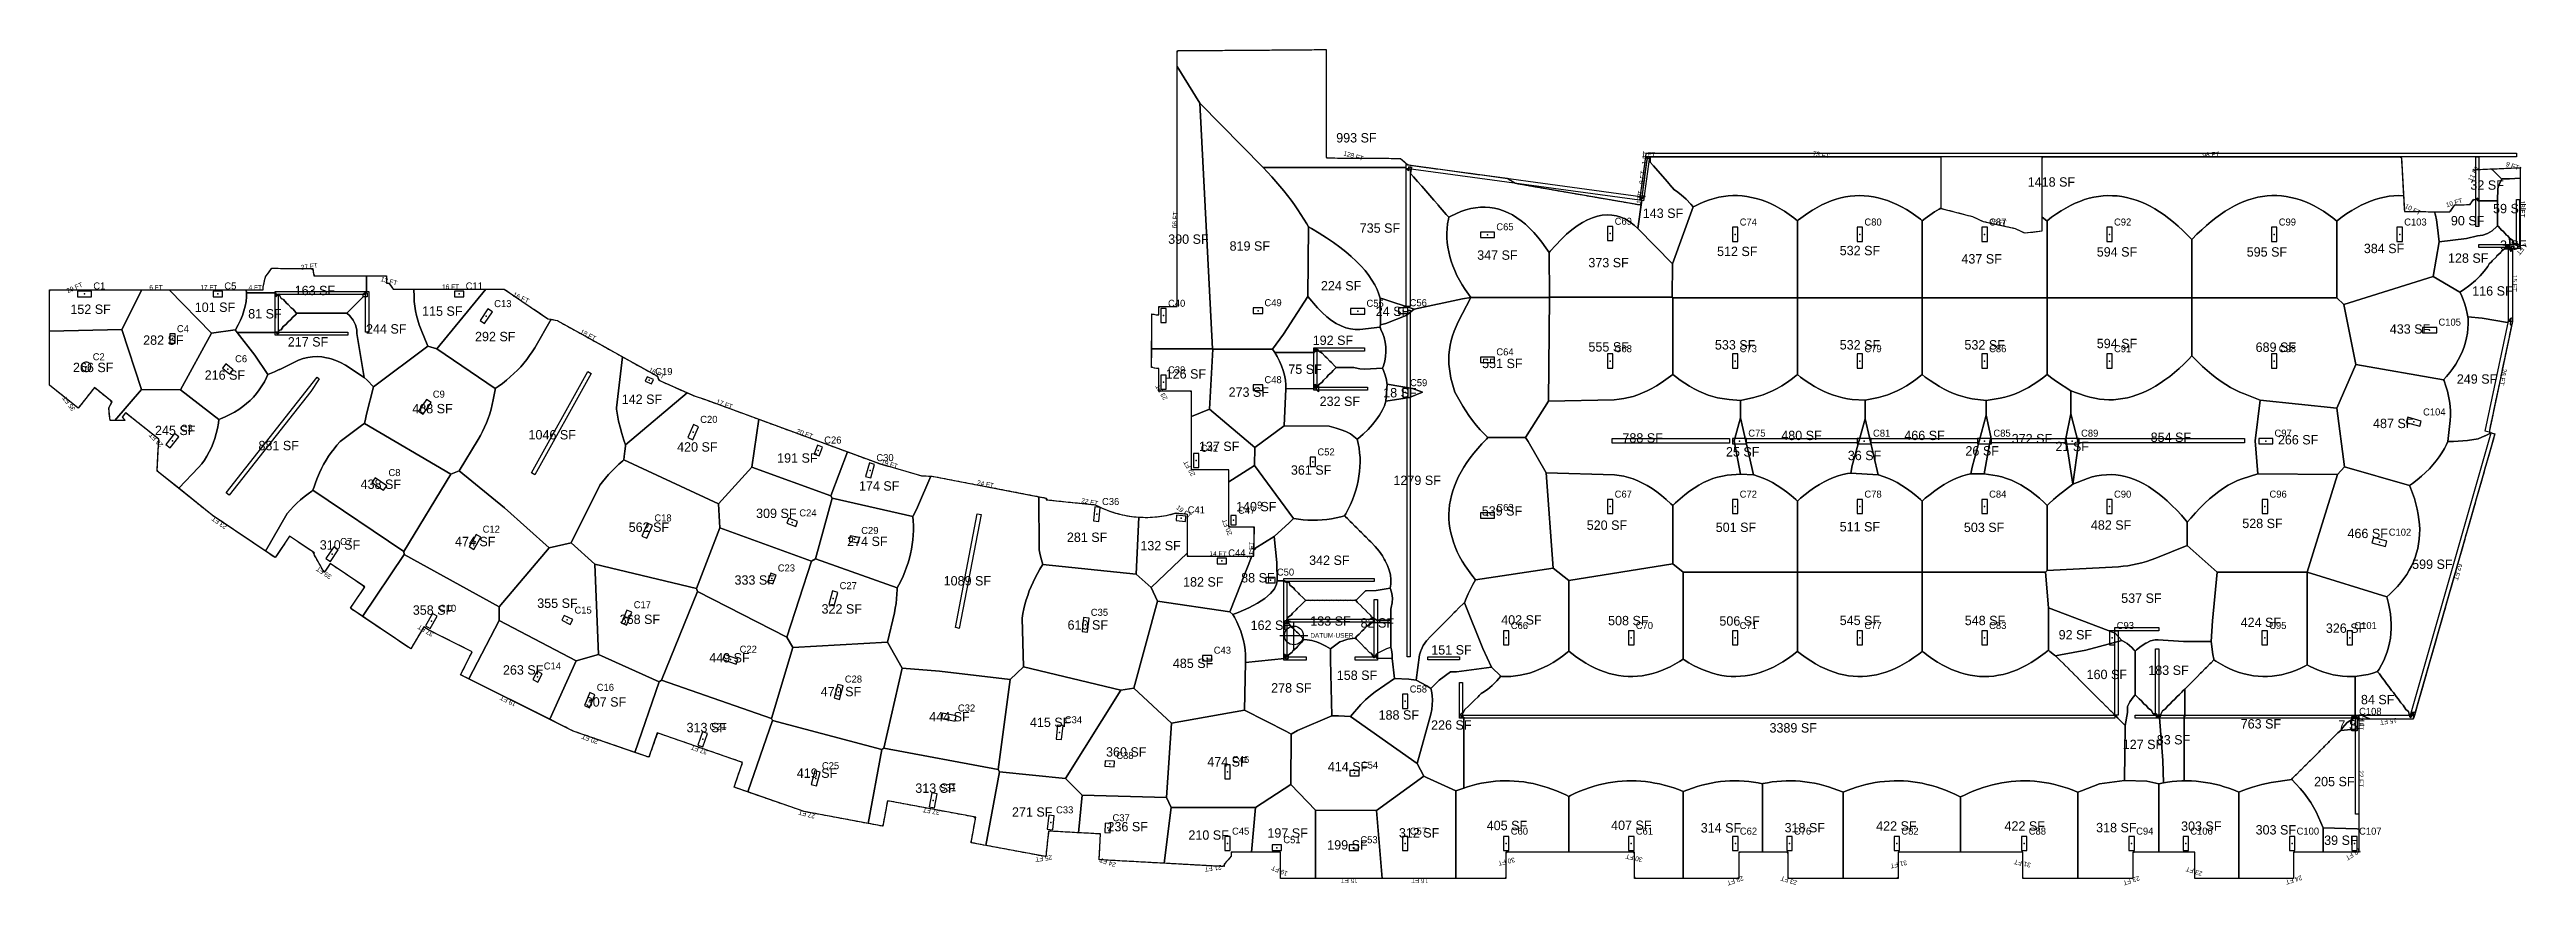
# Model space of a CAD drawing. Header units: metres. Extents: x 3272 to 9634, y 5311 to 56288.
# Drawn here: x 3292 to 9633, y 38041 to 40180 of the extents above; entities that cross this region are included whole.
import ezdxf
from ezdxf.enums import TextEntityAlignment as Align

# ---------------------------------------------------------------- set-up
doc = ezdxf.new("R2010")
doc.units = ezdxf.units.M
for name, color, linetype in [('BOUNDARY', 5, 'Continuous'), ('COL-LABEL', 2, 'Continuous'), ('COLS', 2, 'Continuous'), ('FLOOR NUMBER', 3, 'Continuous'), ('FLOOR_4_AREA_LABELS', 3, 'Continuous'), ('FLOOR_4_BOUNDARY', 5, 'Continuous'), ('FLOOR_4_COLUMNS', 7, 'Continuous'), ('FLOOR_4_DATUM', 4, 'Continuous'), ('FLOOR_4_FASCADE_COLUMNS', 30, 'Continuous'), ('FLOOR_4_FASCADE_WALLS', 4, 'Continuous'), ('FLOOR_4_LARGE_TRIBUTARY', 6, 'Continuous'), ('FLOOR_4_TRIBUTARY_COL_0', 2, 'Continuous'), ('FLOOR_4_TRIBUTARY_COL_1', 2, 'Continuous'), ('FLOOR_4_TRIBUTARY_COL_10', 2, 'Continuous'), ('FLOOR_4_TRIBUTARY_COL_100', 2, 'Continuous'), ('FLOOR_4_TRIBUTARY_COL_101', 2, 'Continuous'), ('FLOOR_4_TRIBUTARY_COL_102', 2, 'Continuous'), ('FLOOR_4_TRIBUTARY_COL_103', 2, 'Continuous'), ('FLOOR_4_TRIBUTARY_COL_104', 2, 'Continuous'), ('FLOOR_4_TRIBUTARY_COL_105', 2, 'Continuous'), ('FLOOR_4_TRIBUTARY_COL_106', 2, 'Continuous'), ('FLOOR_4_TRIBUTARY_COL_107', 2, 'Continuous'), ('FLOOR_4_TRIBUTARY_COL_11', 2, 'Continuous'), ('FLOOR_4_TRIBUTARY_COL_12', 2, 'Continuous'), ('FLOOR_4_TRIBUTARY_COL_13', 2, 'Continuous'), ('FLOOR_4_TRIBUTARY_COL_14', 2, 'Continuous'), ('FLOOR_4_TRIBUTARY_COL_15', 2, 'Continuous'), ('FLOOR_4_TRIBUTARY_COL_16', 2, 'Continuous'), ('FLOOR_4_TRIBUTARY_COL_17', 2, 'Continuous'), ('FLOOR_4_TRIBUTARY_COL_18', 2, 'Continuous'), ('FLOOR_4_TRIBUTARY_COL_19', 2, 'Continuous'), ('FLOOR_4_TRIBUTARY_COL_2', 2, 'Continuous'), ('FLOOR_4_TRIBUTARY_COL_20', 2, 'Continuous'), ('FLOOR_4_TRIBUTARY_COL_21', 2, 'Continuous'), ('FLOOR_4_TRIBUTARY_COL_22', 2, 'Continuous'), ('FLOOR_4_TRIBUTARY_COL_23', 2, 'Continuous'), ('FLOOR_4_TRIBUTARY_COL_24', 2, 'Continuous'), ('FLOOR_4_TRIBUTARY_COL_25', 2, 'Continuous'), ('FLOOR_4_TRIBUTARY_COL_26', 2, 'Continuous'), ('FLOOR_4_TRIBUTARY_COL_27', 2, 'Continuous'), ('FLOOR_4_TRIBUTARY_COL_28', 2, 'Continuous'), ('FLOOR_4_TRIBUTARY_COL_29', 2, 'Continuous'), ('FLOOR_4_TRIBUTARY_COL_3', 2, 'Continuous'), ('FLOOR_4_TRIBUTARY_COL_30', 2, 'Continuous'), ('FLOOR_4_TRIBUTARY_COL_31', 2, 'Continuous'), ('FLOOR_4_TRIBUTARY_COL_32', 2, 'Continuous'), ('FLOOR_4_TRIBUTARY_COL_33', 2, 'Continuous'), ('FLOOR_4_TRIBUTARY_COL_34', 2, 'Continuous'), ('FLOOR_4_TRIBUTARY_COL_35', 2, 'Continuous'), ('FLOOR_4_TRIBUTARY_COL_36', 2, 'Continuous'), ('FLOOR_4_TRIBUTARY_COL_37', 2, 'Continuous'), ('FLOOR_4_TRIBUTARY_COL_38', 2, 'Continuous'), ('FLOOR_4_TRIBUTARY_COL_39', 2, 'Continuous'), ('FLOOR_4_TRIBUTARY_COL_4', 2, 'Continuous'), ('FLOOR_4_TRIBUTARY_COL_40', 2, 'Continuous'), ('FLOOR_4_TRIBUTARY_COL_41', 2, 'Continuous'), ('FLOOR_4_TRIBUTARY_COL_42', 2, 'Continuous'), ('FLOOR_4_TRIBUTARY_COL_43', 2, 'Continuous'), ('FLOOR_4_TRIBUTARY_COL_44', 2, 'Continuous'), ('FLOOR_4_TRIBUTARY_COL_45', 2, 'Continuous'), ('FLOOR_4_TRIBUTARY_COL_46', 2, 'Continuous'), ('FLOOR_4_TRIBUTARY_COL_47', 2, 'Continuous'), ('FLOOR_4_TRIBUTARY_COL_48', 2, 'Continuous'), ('FLOOR_4_TRIBUTARY_COL_49', 2, 'Continuous'), ('FLOOR_4_TRIBUTARY_COL_5', 2, 'Continuous'), ('FLOOR_4_TRIBUTARY_COL_50', 2, 'Continuous'), ('FLOOR_4_TRIBUTARY_COL_51', 2, 'Continuous'), ('FLOOR_4_TRIBUTARY_COL_52', 2, 'Continuous'), ('FLOOR_4_TRIBUTARY_COL_53', 2, 'Continuous'), ('FLOOR_4_TRIBUTARY_COL_54', 2, 'Continuous'), ('FLOOR_4_TRIBUTARY_COL_55', 2, 'Continuous'), ('FLOOR_4_TRIBUTARY_COL_56', 2, 'Continuous'), ('FLOOR_4_TRIBUTARY_COL_57', 2, 'Continuous'), ('FLOOR_4_TRIBUTARY_COL_58', 2, 'Continuous'), ('FLOOR_4_TRIBUTARY_COL_59', 2, 'Continuous'), ('FLOOR_4_TRIBUTARY_COL_6', 2, 'Continuous'), ('FLOOR_4_TRIBUTARY_COL_60', 2, 'Continuous'), ('FLOOR_4_TRIBUTARY_COL_61', 2, 'Continuous'), ('FLOOR_4_TRIBUTARY_COL_62', 2, 'Continuous'), ('FLOOR_4_TRIBUTARY_COL_63', 2, 'Continuous'), ('FLOOR_4_TRIBUTARY_COL_64', 2, 'Continuous'), ('FLOOR_4_TRIBUTARY_COL_65', 2, 'Continuous'), ('FLOOR_4_TRIBUTARY_COL_66', 2, 'Continuous'), ('FLOOR_4_TRIBUTARY_COL_67', 2, 'Continuous'), ('FLOOR_4_TRIBUTARY_COL_68', 2, 'Continuous'), ('FLOOR_4_TRIBUTARY_COL_69', 2, 'Continuous'), ('FLOOR_4_TRIBUTARY_COL_7', 2, 'Continuous'), ('FLOOR_4_TRIBUTARY_COL_70', 2, 'Continuous'), ('FLOOR_4_TRIBUTARY_COL_71', 2, 'Continuous'), ('FLOOR_4_TRIBUTARY_COL_72', 2, 'Continuous'), ('FLOOR_4_TRIBUTARY_COL_73', 2, 'Continuous'), ('FLOOR_4_TRIBUTARY_COL_74', 2, 'Continuous'), ('FLOOR_4_TRIBUTARY_COL_75', 2, 'Continuous'), ('FLOOR_4_TRIBUTARY_COL_76', 2, 'Continuous'), ('FLOOR_4_TRIBUTARY_COL_77', 2, 'Continuous'), ('FLOOR_4_TRIBUTARY_COL_78', 2, 'Continuous'), ('FLOOR_4_TRIBUTARY_COL_79', 2, 'Continuous'), ('FLOOR_4_TRIBUTARY_COL_8', 2, 'Continuous'), ('FLOOR_4_TRIBUTARY_COL_80', 2, 'Continuous'), ('FLOOR_4_TRIBUTARY_COL_81', 2, 'Continuous'), ('FLOOR_4_TRIBUTARY_COL_82', 2, 'Continuous'), ('FLOOR_4_TRIBUTARY_COL_83', 2, 'Continuous'), ('FLOOR_4_TRIBUTARY_COL_84', 2, 'Continuous'), ('FLOOR_4_TRIBUTARY_COL_85', 2, 'Continuous'), ('FLOOR_4_TRIBUTARY_COL_86', 2, 'Continuous'), ('FLOOR_4_TRIBUTARY_COL_87', 2, 'Continuous'), ('FLOOR_4_TRIBUTARY_COL_88', 2, 'Continuous'), ('FLOOR_4_TRIBUTARY_COL_89', 2, 'Continuous'), ('FLOOR_4_TRIBUTARY_COL_9', 2, 'Continuous'), ('FLOOR_4_TRIBUTARY_COL_90', 2, 'Continuous'), ('FLOOR_4_TRIBUTARY_COL_91', 2, 'Continuous'), ('FLOOR_4_TRIBUTARY_COL_92', 2, 'Continuous'), ('FLOOR_4_TRIBUTARY_COL_93', 2, 'Continuous'), ('FLOOR_4_TRIBUTARY_COL_94', 2, 'Continuous'), ('FLOOR_4_TRIBUTARY_COL_95', 2, 'Continuous'), ('FLOOR_4_TRIBUTARY_COL_96', 2, 'Continuous'), ('FLOOR_4_TRIBUTARY_COL_97', 2, 'Continuous'), ('FLOOR_4_TRIBUTARY_COL_98', 2, 'Continuous'), ('FLOOR_4_TRIBUTARY_COL_99', 2, 'Continuous'), ('FLOOR_4_WALL_TRIBUTARY_100', 1, 'Continuous'), ('FLOOR_4_WALL_TRIBUTARY_101', 1, 'Continuous'), ('FLOOR_4_WALL_TRIBUTARY_102', 1, 'Continuous'), ('FLOOR_4_WALL_TRIBUTARY_103', 1, 'Continuous'), ('FLOOR_4_WALL_TRIBUTARY_104', 1, 'Continuous'), ('FLOOR_4_WALL_TRIBUTARY_105', 1, 'Continuous'), ('FLOOR_4_WALL_TRIBUTARY_106', 1, 'Continuous'), ('FLOOR_4_WALL_TRIBUTARY_107', 1, 'Continuous'), ('FLOOR_4_WALL_TRIBUTARY_108', 1, 'Continuous'), ('FLOOR_4_WALL_TRIBUTARY_109', 1, 'Continuous'), ('FLOOR_4_WALL_TRIBUTARY_110', 1, 'Continuous'), ('FLOOR_4_WALL_TRIBUTARY_111', 1, 'Continuous'), ('FLOOR_4_WALL_TRIBUTARY_112', 1, 'Continuous'), ('FLOOR_4_WALL_TRIBUTARY_113', 1, 'Continuous'), ('FLOOR_4_WALL_TRIBUTARY_114', 1, 'Continuous'), ('FLOOR_4_WALL_TRIBUTARY_115', 1, 'Continuous'), ('FLOOR_4_WALL_TRIBUTARY_116', 1, 'Continuous'), ('FLOOR_4_WALL_TRIBUTARY_117', 1, 'Continuous'), ('FLOOR_4_WALL_TRIBUTARY_118', 1, 'Continuous'), ('FLOOR_4_WALL_TRIBUTARY_119', 1, 'Continuous'), ('FLOOR_4_WALL_TRIBUTARY_120', 1, 'Continuous'), ('FLOOR_4_WALL_TRIBUTARY_121', 1, 'Continuous'), ('FLOOR_4_WALL_TRIBUTARY_122', 1, 'Continuous'), ('FLOOR_4_WALL_TRIBUTARY_123', 1, 'Continuous'), ('FLOOR_4_WALL_TRIBUTARY_124', 1, 'Continuous'), ('FLOOR_4_WALL_TRIBUTARY_125', 1, 'Continuous'), ('FLOOR_4_WALL_TRIBUTARY_126', 1, 'Continuous'), ('FLOOR_4_WALL_TRIBUTARY_127', 1, 'Continuous'), ('FLOOR_4_WALL_TRIBUTARY_128', 1, 'Continuous'), ('FLOOR_4_WALL_TRIBUTARY_129', 1, 'Continuous'), ('FLOOR_4_WALL_TRIBUTARY_130', 1, 'Continuous'), ('FLOOR_4_WALL_TRIBUTARY_131', 1, 'Continuous'), ('FLOOR_4_WALL_TRIBUTARY_132', 1, 'Continuous'), ('FLOOR_4_WALL_TRIBUTARY_133', 1, 'Continuous'), ('FLOOR_4_WALL_TRIBUTARY_134', 1, 'Continuous'), ('FLOOR_4_WALL_TRIBUTARY_135', 1, 'Continuous'), ('FLOOR_4_WALL_TRIBUTARY_136', 1, 'Continuous'), ('FLOOR_4_WALL_TRIBUTARY_137', 1, 'Continuous'), ('FLOOR_4_WALL_TRIBUTARY_138', 1, 'Continuous'), ('FLOOR_4_WALL_TRIBUTARY_139', 1, 'Continuous'), ('FLOOR_4_WALL_TRIBUTARY_140', 1, 'Continuous'), ('FLOOR_4_WALL_TRIBUTARY_141', 1, 'Continuous'), ('FLOOR_4_WALL_TRIBUTARY_142', 1, 'Continuous'), ('FLOOR_4_WALL_TRIBUTARY_143', 1, 'Continuous'), ('FLOOR_4_WALL_TRIBUTARY_99', 1, 'Continuous'), ('WALL', 4, 'Continuous')]:
    doc.layers.add(name, color=color, linetype=linetype)

msp = doc.modelspace()

# ---------------------------------------------------------------- texts
at = {"layer": 'COL-LABEL'}
for s, p in [('C65', (6995.8, 39717.3)), ('C69', (7298.7, 39731.4)), ('C74', (7618.7, 39729.5)), ('C80', (7938, 39729.5)), ('C87', (8257.2, 39729.5)), ('C92', (8576.9, 39729.5)), ('C99', (8998.6, 39729.5)), ('C103', (9319.7, 39729.5)), ('C1', (3404.4, 39566)), ('C5', (3739.7, 39566)), ('C11', (4357.5, 39566)), ('C13', (4430.5, 39520.8)), ('C40', (6155.4, 39521.6)), ('C49', (6402.2, 39523.1)), ('C55', (6663.4, 39521.6)), ('C56', (6773.8, 39523.1)), ('C4', (3618.4, 39456.7)), ('C105', (9407.4, 39473.4)), ('C2', (3402.8, 39384.8)), ('C6', (3767.2, 39379.8)), ('C64', (6995.8, 39397.3)), ('C68', (7298.7, 39405.4)), ('C73', (7618.7, 39405.4)), ('C79', (7938, 39405.4)), ('C86', (8257.2, 39405.4)), ('C91', (8576.9, 39405.4)), ('C98', (8998.6, 39405.4)), ('C19', (4842.7, 39347.1)), ('C39', (6155.4, 39351.3)), ('C48', (6402.2, 39326.2)), ('C59', (6774.8, 39318.5)), ('C9', (4273.3, 39289.1)), ('C104', (9368, 39243.6)), ('C3', (3627.9, 39202)), ('C20', (4957.9, 39224.6)), ('C26', (5275.3, 39171.8)), ('C75', (7640.7, 39189.4)), ('C81', (7960, 39189.4)), ('C85', (8268.2, 39189.4)), ('C89', (8492.6, 39189.4)), ('C97', (8987.7, 39189.4)), ('C30', (5408.8, 39126.7)), ('C42', (6239.1, 39150.6)), ('C52', (6537.8, 39141.3)), ('C8', (4159.8, 39088.5)), ('C24', (5211.6, 38985.3)), ('C36', (5986.4, 39014.4)), ('C41', (6205.7, 38993.2)), ('C47', (6334.6, 38992.1)), ('C63', (6995.8, 38999.3)), ('C67', (7298.7, 39033.4)), ('C72', (7618.7, 39033.4)), ('C78', (7938, 39033.4)), ('C84', (8257.2, 39033.4)), ('C90', (8576.9, 39033.4)), ('C96', (8974.9, 39033.4)), ('C7', (4036, 38912)), ('C12', (4401, 38943.8)), ('C18', (4840.5, 38972.4)), ('C29', (5370, 38940.4)), ('C102', (9280.1, 38936)), ('C44', (6309.4, 38882.9)), ('C23', (5156.4, 38844.5)), ('C27', (5314.8, 38799.2)), ('C50', (6434, 38833.9)), ('C10', (4289.1, 38741.3)), ('C15', (4636, 38736.7)), ('C17', (4787.6, 38750.4)), ('C35', (5957.7, 38731)), ('C66', (7032.7, 38697.3)), ('C70', (7352.7, 38697.3)), ('C71', (7618.7, 38697.3)), ('C77', (7938, 38697.3)), ('C83', (8257.2, 38697.3)), ('C93', (8583.8, 38697.3)), ('C95', (8974.1, 38697.3)), ('C101', (9192.1, 38697.3)), ('C22', (5058.8, 38636.6)), ('C43', (6272.4, 38634)), ('C14', (4557.4, 38593.7)), ('C16', (4693, 38539.1)), ('C28', (5328, 38560.2)), ('C58', (6774.1, 38534.8)), ('C32', (5617.6, 38486.2)), ('C108', (9204.2, 38477.6)), ('C21', (4981.2, 38439)), ('C34', (5891.2, 38456.1)), ('C38', (6023, 38364.7)), ('C46', (6319.2, 38354.4)), ('C25', (5269.4, 38338.6)), ('C31', (5569.1, 38282.3)), ('C54', (6649, 38340.2)), ('C33', (5868.8, 38225.7)), ('C37', (6013.2, 38205.4)), ('C45', (6319.2, 38171.2)), ('C57', (6774.1, 38171.2)), ('C60', (7032.7, 38171.2)), ('C61', (7352.7, 38171.2)), ('C62', (7619.1, 38171.2)), ('C76', (7757.5, 38171.2)), ('C82', (8032.5, 38171.2)), ('C88', (8358.6, 38171.2)), ('C94', (8633.6, 38171.2)), ('C106', (8772.1, 38171.2)), ('C100', (9044.3, 38171.2)), ('C107', (9204.2, 38171.2)), ('C51', (6450.5, 38149.2)), ('C53', (6647.7, 38149.2))]:
    msp.add_text(s, height=18, dxfattribs=at).set_placement(p)
at = {"layer": 'FLOOR NUMBER'}
msp.add_text('9', height=18, dxfattribs=at).set_placement((6383.4, 39005.4))
at = {"layer": 'FLOOR_4_AREA_LABELS'}
for s, p in [('993 SF', (6637.6, 39954)), ('1418 SF', (8416.7, 39841)), ('32 SF', (9532, 39833.1)), ('143 SF', (7422.4, 39761)), ('59 SF', (9590.1, 39772.9)), ('390 SF', (6207.6, 39694.7)), ('735 SF', (6697.8, 39723.1)), ('90 SF', (9482, 39741.9)), ('3 SF', (9599, 39679.5)), ('819 SF', (6364.7, 39677.2)), ('347 SF', (6998.5, 39653.9)), ('373 SF', (7283.1, 39634.6)), ('512 SF', (7612.5, 39663.4)), ('532 SF', (7926.5, 39665.5)), ('437 SF', (8238, 39644.3)), ('594 SF', (8584.5, 39662.1)), ('595 SF', (8968.3, 39662)), ('384 SF', (9268.1, 39670.9)), ('128 SF', (9483.6, 39646.2)), ('163 SF', (3971.5, 39563.4)), ('224 SF', (6598.4, 39575.4)), ('116 SF', (9545.6, 39562.2)), ('152 SF', (3397.3, 39515.4)), ('101 SF', (3715.7, 39520.6)), ('81 SF', (3843.6, 39503.8)), ('115 SF', (4297.6, 39510.5)), ('24 SF', (6730, 39510.1)), ('282 SF', (3583.6, 39436.4)), ('217 SF', (3953.9, 39432)), ('244 SF', (4154.2, 39465.1)), ('292 SF', (4433.2, 39445.5)), ('192 SF', (6577.5, 39435.9)), ('594 SF', (8584.5, 39427.7)), ('433 SF', (9334.6, 39464.8)), ('266 SF', (3404, 39366.5)), ('75 SF', (6506.1, 39362)), ('551 SF', (7011.2, 39376.8)), ('555 SF', (7283.3, 39419)), ('533 SF', (7607, 39424.3)), ('532 SF', (7926.5, 39424.3)), ('532 SF', (8245.8, 39424.3)), ('689 SF', (8991.1, 39418.3)), ('216 SF', (3741.2, 39347)), ('126 SF', (6201.1, 39349.9)), ('273 SF', (6362.1, 39303.3)), ('18 SF', (6749, 39301.8)), ('249 SF', (9506.2, 39336.8)), ('468 SF', (4272.6, 39261.1)), ('142 SF', (4808.7, 39285.2)), ('232 SF', (6595.2, 39279.9)), ('245 SF', (3613.9, 39205.4)), ('1046 SF', (4579, 39194.3)), ('788 SF', (7370.3, 39186.1)), ('480 SF', (7776.9, 39192.5)), ('466 SF', (8091.8, 39192.6)), ('372 SF', (8366.8, 39184.3)), ('854 SF', (8722.5, 39187.8)), ('266 SF', (9048.1, 39181.5)), ('487 SF', (9291.7, 39223.3)), ('881 SF', (3878.8, 39166.6)), ('420 SF', (4950.5, 39163.1)), ('191 SF', (5206.5, 39134.7)), ('137 SF', (6286.2, 39164.7)), ('25 SF', (7626.4, 39150.6)), ('36 SF', (7938.3, 39141.3)), ('26 SF', (8239.4, 39153.1)), ('21 SF', (8469.9, 39164.3)), ('438 SF', (4140.3, 39067.7)), ('174 SF', (5416, 39063.3)), ('361 SF', (6521.6, 39104)), ('1279 SF', (6793.1, 39077.7)), ('309 SF', (5152.6, 38993.2)), ('140 SF', (6381.2, 39010.4)), ('539 SF', (7010.2, 38999.3)), ('474 SF', (4381.8, 38921.1)), ('562 SF', (4826.5, 38957.8)), ('274 SF', (5385.7, 38921.5)), ('281 SF', (5948.2, 38932)), ('520 SF', (7278.9, 38963)), ('501 SF', (7609.1, 38957.5)), ('511 SF', (7926.4, 38958.9)), ('503 SF', (8244.3, 38957.3)), ('482 SF', (8569.4, 38963.3)), ('528 SF', (8956.9, 38967.5)), ('466 SF', (9226.3, 38941.9)), ('310 SF', (4035.7, 38912.4)), ('132 SF', (6136.3, 38910.6)), ('342 SF', (6568.3, 38873.2)), ('599 SF', (9391.8, 38863)), ('333 SF', (5097.4, 38822.6)), ('1089 SF', (5641.7, 38820.6)), ('182 SF', (6245.6, 38817.8)), ('88 SF', (6385.3, 38828.4)), ('358 SF', (4273.9, 38745.7)), ('355 SF', (4592.4, 38763.3)), ('322 SF', (5320.2, 38748.7)), ('537 SF', (8647, 38776.2)), ('368 SF', (4803.5, 38722.1)), ('610 SF', (5950, 38707.7)), ('162 SF', (6418.5, 38707)), ('133 SF', (6571.2, 38717.7)), ('82 SF', (6691.1, 38712.9)), ('402 SF', (7060, 38720.5)), ('508 SF', (7333.6, 38718.8)), ('506 SF', (7618.5, 38717.9)), ('545 SF', (7926.5, 38719.3)), ('548 SF', (8246.6, 38719.1)), ('92 SF', (8478, 38682.6)), ('424 SF', (8952.8, 38714.3)), ('326 SF', (9170.9, 38699.5)), ('449 SF', (5032.7, 38623.7)), ('485 SF', (6219.4, 38609.5)), ('151 SF', (6880.9, 38643.9)), ('263 SF', (4504.6, 38592.6)), ('278 SF', (6471.1, 38546.7)), ('158 SF', (6639.1, 38579)), ('160 SF', (8558.4, 38581)), ('183 SF', (8716.3, 38591.8)), ('307 SF', (4716.7, 38510.7)), ('470 SF', (5318.2, 38537.2)), ('188 SF', (6746.1, 38477.4)), ('84 SF', (9251.8, 38516.7)), ('313 SF', (4974.6, 38445.2)), ('444 SF', (5595.8, 38472.9)), ('415 SF', (5853.6, 38458.6)), ('226 SF', (6880.5, 38451.7)), ('3389 SF', (7755.7, 38444.4)), ('83 SF', (8729.2, 38414)), ('763 SF', (8952.9, 38454.7)), ('7 SF', (9185.2, 38451.9)), ('360 SF', (6048.4, 38382.8)), ('474 SF', (6307.5, 38357.5)), ('127 SF', (8651, 38402)), ('419 SF', (5256.8, 38328.5)), ('313 SF', (5560.2, 38290.1)), ('414 SF', (6616.2, 38345.2)), ('205 SF', (9140.9, 38307)), ('271 SF', (5807.7, 38229.1)), ('236 SF', (6052.1, 38191.6)), ('210 SF', (6259.3, 38170.2)), ('197 SF', (6461.5, 38175.4)), ('312 SF', (6798.1, 38175.8)), ('405 SF', (7022.9, 38194.6)), ('407 SF', (7341.3, 38195.2)), ('314 SF', (7570.7, 38188.6)), ('318 SF', (7785.3, 38189)), ('422 SF', (8019.8, 38193.4)), ('422 SF', (8348.3, 38193.4)), ('318 SF', (8582.8, 38189.2)), ('303 SF', (8800.3, 38193.1)), ('303 SF', (8991.1, 38183.5)), ('199 SF', (6614.6, 38144.9)), ('39 SF', (9157.6, 38156.9))]:
    msp.add_text(s, height=24, dxfattribs=at).set_placement(p, align=Align.MIDDLE_CENTER)
at = {"layer": 'FLOOR_4_DATUM'}
msp.add_text('DATUM·USER', height=12, dxfattribs=at).set_placement((6519.6, 38674.8))
at = {"layer": 'FLOOR_4_FASCADE_COLUMNS'}
for s, rotation, p in [('66 FT', 84.83708, (6173, 39744.1)), ('10 FT', -27.58155, (9341.8, 39770.7)), ('26 FT', -4.94713, (8280.4, 39737.8)), ('29 FT', 24.00093, (3356.3, 39570.6)), ('16 FT', -25.33926, (4499.2, 39544.9)), ('16 FT', -29.06735, (4846.6, 39351.9)), ('23 FT', 120.87992, (6138.7, 39302.6)), ('35 FT', 126.1394, (3341.9, 39273.9)), ('17 FT', -20.24371, (5019.9, 39272.7)), ('26 FT', 133.20592, (3564.9, 39180.5)), ('20 FT', -20.18533, (5225.5, 39197.1)), ('19 FT', -16.17473, (5442.4, 39119.3)), ('22 FT', 119.55525, (6210, 39108.1)), ('22 FT', -11.58513, (5954.9, 39022.6)), ('19 FT', -36.879, (6196, 38997.4)), ('20 FT', 110.94299, (6306.5, 38957.5)), ('14 FT', -2.08107, (6283.2, 38889.8)), ('2 FT', 63.5287, (6369.4, 38891.4)), ('1 FT', 88.64752, (6369.1, 38903.2)), ('39 FT', 146.05537, (3994.5, 38840.8)), ('37 FT', 149.59176, (4254.8, 38693.1)), ('19 FT', 153.47498, (4465.9, 38512.8)), ('20 FT', 158.68616, (4675.5, 38415)), ('2 FT', -90, (9209.3, 38455.2)), ('37 FT', 160.71079, (4955, 38388.1)), ('27 FT', 165.38897, (5230.8, 38223)), ('37 FT', 169.42209, (5549.3, 38230.8)), ('25 FT', -172.25936, (5837.2, 38110.1)), ('24 FT', 160.28547, (6000.9, 38100)), ('30 FT', -166.77147, (7021.9, 38102.1)), ('30 FT', 167.03345, (7348.3, 38111.1)), ('31 FT', 167.52795, (8342.4, 38097.3)), ('13 FT', -147.24207, (9189.7, 38121.4)), ('21 FT', -172.75734, (6270.9, 38085)), ('19 FT', 157.24313, (6440.9, 38078.5)), ('15 FT', 180, (6619.4, 38053.1)), ('16 FT', 180, (6799.4, 38053.1)), ('23 FT', -161.60668, (7607.4, 38053.4)), ('23 FT', 162.10148, (7744.7, 38053.4)), ('31 FT', -167.28543, (8025.8, 38095.1)), ('23 FT', -161.60668, (8621.6, 38053.4)), ('23 FT', 162.10148, (8781.8, 38077.2)), ('24 FT', -162.57116, (9037.5, 38055.2))]:
    msp.add_text(s, height=12, rotation=rotation, dxfattribs=at).set_placement(p, align=Align.MIDDLE_CENTER)
for s, p in [('6 FT', (3564.9, 39571.1)), ('17 FT', (3699.9, 39571.1)), ('16 FT', (4319, 39572.9))]:
    msp.add_text(s, height=12, dxfattribs=at).set_placement(p, align=Align.MIDDLE_CENTER)
at = {"layer": 'FLOOR_4_FASCADE_WALLS'}
for s, rotation, p in [('128 FT', -16.18756, (6630.1, 39907.8)), ('1 FT', 82.03474, (7376.3, 39902.9)), ('73 FT', -9.96904, (7827.2, 39910.9)), ('98 FT', 3.42614, (8824.7, 39911)), ('11 FT', 61.51455, (9497.9, 39862.5)), ('9 FT', -18.81704, (9596.9, 39882.3)), ('1 FT', 82.39408, (7362.8, 39801.8)), ('8 FT', 82.39408, (7369.5, 39852.3)), ('1 FT', 82.39408, (7362, 39795.8)), ('10 FT', 16.75103, (9447.5, 39788)), ('13 FT', -90, (9622.8, 39772.1)), ('27 FT', 7.79084, (3957.2, 39625.2)), ('4 FT', -128.70901, (9621.1, 39669.7)), ('13 FT', -15.56373, (4161.5, 39587.5)), ('15 FT', -90.46825, (9602.6, 39581.6)), ('18 FT', -27.56029, (4671, 39449.4)), ('26 FT', -99.98399, (9572.9, 39342)), ('24 FT', -10.79342, (5688, 39068.2)), ('23 FT', 144.12416, (3727, 38968.8)), ('62 FT', -105.39965, (9457.1, 38843.5)), ('15 FT', -171.90818, (9279.4, 38460.8)), ('22 FT', -90, (9209.3, 38314.2))]:
    msp.add_text(s, height=12, rotation=rotation, dxfattribs=at).set_placement(p, align=Align.MIDDLE_CENTER)
for s, p in [('1 FT', (7385.6, 39911)), ('4 FT', (3818.9, 39571.1))]:
    msp.add_text(s, height=12, dxfattribs=at).set_placement(p, align=Align.MIDDLE_CENTER)

# ---------------------------------------------------------------- linework, layer by layer
at = {"layer": 'BOUNDARY'}
msp.add_lwpolyline([(3839, 39565.1), (3839, 39572.9), (3842.5, 39586.8), (3845.1, 39598.5), (3861, 39620.3), (3966, 39619.2), (3969, 39601.2), (4154.7, 39601.2), (4154.7, 39582.4), (4160.7, 39582.4), (4171.9, 39566.9), (4456.2, 39566.9), (4567.7, 39491.2), (4592, 39486.4), (4848.6, 39343.9), (4851.7, 39333.9), (4944.9, 39292.6), (4968.8, 39285.1), (5416.6, 39120.4), (5525, 39089.3), (5551.7, 39088.3), (5842.3, 39032.4), (5843.7, 39027.9), (5969, 39015.2, 0.197511), (6176.4, 38994.2), (6204.8, 38991.3), (6204.8, 38883.8), (6374.7, 38883.8), (6376.4, 38958.2), (6310.8, 38958.2), (6310.8, 39104.7), (6215.2, 39104.7), (6215.2, 39305.7), (6131.8, 39305.7), (6131.8, 39364), (6125.8, 39364), (6113.3, 39366.1), (6114.1, 39503.6), (6125.8, 39501), (6131.8, 39501), (6131.8, 39522.1), (6179, 39522.1), (6179, 40176.8), (6560, 40179.7), (6560, 39904), (6561.7, 39902.4), (6750.3, 39901.3), (6769.4, 39885), (6775.3, 39884), (7023.9, 39850.3), (7045, 39837.5), (7366.2, 39782.2), (7382.6, 39905), (8133.7, 39905), (8133.7, 39773.5), (8214.7, 39752.6), (8241.8, 39740), (8323.9, 39722.2), (8348.2, 39710.6), (8392.9, 39715.6), (8392.9, 39905), (9310.3, 39905), (9312.5, 39903.1), (9320.2, 39765.6), (9436.9, 39764.3), (9449.2, 39782.3), (9488.2, 39783.3), (9497.1, 39796), (9503.1, 39796), (9503.1, 39870), (9495.6, 39872.3), (9618.5, 39877.6), (9616.8, 39876.9), (9616.8, 39670.8), (9596.6, 39670.8), (9596.6, 39483.7), (9537, 39200.7), (9551.8, 39196.4), (9343.1, 38466.8), (9232.1, 38466.8), (9209.3, 38477.1), (9203.3, 38477.1), (9203.3, 38126.5), (9036.2, 38126.5), (9036.2, 38059.1), (8783.6, 38059.1), (8783.6, 38126.5), (8625.5, 38126.5), (8625.5, 38059.1), (8343.7, 38059.1), (8343.7, 38126.5), (8024.5, 38126.5), (8024.5, 38059.1), (7742.6, 38059.1), (7742.6, 38126.5), (7616.6, 38126.5), (7616.6, 38059.1), (7349.6, 38059.1), (7349.6, 38126.5), (7020.5, 38126.5), (7020.5, 38059.1), (6443.2, 38059.1), (6443.2, 38126.5), (6316.7, 38126.5), (6316.7, 38115.1), (6299, 38095.3), (6298.7, 38089.4), (5979.1, 38107), (5982.7, 38172.9), (5849.6, 38180.2), (5842.4, 38114.9), (5651.2, 38150.6), (5663.3, 38215.6), (5437.2, 38257.7), (5425.1, 38192.8), (5223.9, 38230.4), (5044.5, 38292.5), (5066.4, 38355.8), (4848.1, 38431.4), (4826.5, 38369.1), (4633, 38436.1), (4344.6, 38580), (4374.1, 38639.1), (4264.8, 38693.6), (4250.8, 38703.1), (4216.9, 38646.3), (4062.4, 38750.3), (4099.3, 38805.1), (4010.6, 38864.7), (3995.4, 38842.2), (3968.5, 38889.3), (3970.2, 38891.9), (3906.8, 38934.6), (3869.9, 38879.9), (3708.6, 38988.5), (3567.7, 39101.4), (3571.7, 39182.8), (3487.1, 39250.7), (3478.3, 39239.6), (3486.1, 39230.3), (3447.1, 39231.1), (3443.8, 39263.1), (3452.4, 39278.5), (3407.1, 39314.9), (3365.6, 39262.2), (3292.3, 39321), (3292.3, 39565.1), (3373.3, 39565.1)], format="xyb", close=True, dxfattribs=at)
at = {"layer": 'COLS'}
for points in [[(6991.3, 39698.8), (6991.3, 39712.8), (6955.3, 39712.8), (6955.3, 39698.8)], [(7280.2, 39690.9), (7294.2, 39690.9), (7294.2, 39726.9), (7280.2, 39726.9)], [(7600.2, 39689), (7614.2, 39689), (7614.2, 39725), (7600.2, 39725)], [(7919.5, 39689), (7933.5, 39689), (7933.5, 39725), (7919.5, 39725)], [(8238.7, 39689), (8252.7, 39689), (8252.7, 39725), (8238.7, 39725)], [(8558.4, 39689), (8572.4, 39689), (8572.4, 39725), (8558.4, 39725)], [(8980.1, 39689), (8994.1, 39689), (8994.1, 39725), (8980.1, 39725)], [(9301.2, 39689), (9315.2, 39689), (9315.2, 39725), (9301.2, 39725)], [(3363.9, 39561.5), (3363.9, 39547.5), (3399.9, 39547.5), (3399.9, 39561.5)], [(3735.2, 39547.5), (3735.2, 39561.5), (3711.2, 39561.5), (3711.2, 39547.5)], [(4353, 39547.5), (4353, 39561.5), (4329, 39561.5), (4329, 39547.5)], [(4394.2, 39486.5), (4405.8, 39478.6), (4426, 39508.4), (4414.4, 39516.3)], [(6150.9, 39517.1), (6136.9, 39517.1), (6136.9, 39481.1), (6150.9, 39481.1)], [(6397.7, 39504.6), (6397.7, 39518.6), (6373.7, 39518.6), (6373.7, 39504.6)], [(6658.9, 39503.1), (6658.9, 39517.1), (6622.9, 39517.1), (6622.9, 39503.1)], [(6769.3, 39504.6), (6769.3, 39518.6), (6745.3, 39518.6), (6745.3, 39504.6)], [(3599.9, 39428.2), (3613.9, 39428.2), (3613.9, 39452.2), (3599.9, 39452.2)], [(9402.9, 39454.9), (9402.9, 39468.9), (9366.9, 39468.9), (9366.9, 39454.9)], [(3398.3, 39368.3), (3398.1, 39370.6), (3397.4, 39372.9), (3396.3, 39374.9), (3394.8, 39376.8), (3393, 39378.2), (3390.9, 39379.4), (3388.7, 39380), (3386.3, 39380.3), (3384, 39380), (3381.7, 39379.4), (3379.7, 39378.2), (3377.8, 39376.8), (3376.4, 39374.9), (3375.2, 39372.9), (3374.6, 39370.6), (3374.3, 39368.3), (3374.6, 39365.9), (3375.2, 39363.7), (3376.4, 39361.6), (3377.8, 39359.8), (3379.7, 39358.3), (3381.7, 39357.2), (3384, 39356.5), (3386.3, 39356.3), (3388.7, 39356.5), (3390.9, 39357.2), (3393, 39358.3), (3394.8, 39359.8), (3396.3, 39361.6), (3397.4, 39363.7), (3398.1, 39365.9)], [(3754, 39349.4), (3762.7, 39360.4), (3743.8, 39375.3), (3735.2, 39364.3)], [(6991.3, 39378.8), (6991.3, 39392.8), (6955.3, 39392.8), (6955.3, 39378.8)], [(7280.2, 39364.9), (7294.2, 39364.9), (7294.2, 39400.9), (7280.2, 39400.9)], [(7600.2, 39364.9), (7614.2, 39364.9), (7614.2, 39400.9), (7600.2, 39400.9)], [(7919.5, 39364.9), (7933.5, 39364.9), (7933.5, 39400.9), (7919.5, 39400.9)], [(8238.7, 39364.9), (8252.7, 39364.9), (8252.7, 39400.9), (8238.7, 39400.9)], [(8558.4, 39364.9), (8572.4, 39364.9), (8572.4, 39400.9), (8558.4, 39400.9)], [(8980.1, 39364.9), (8994.1, 39364.9), (8994.1, 39400.9), (8980.1, 39400.9)], [(4821.8, 39342.6), (4816.9, 39331.6), (4833.4, 39324.3), (4838.2, 39335.3)], [(6150.9, 39346.8), (6136.9, 39346.8), (6136.9, 39310.8), (6150.9, 39310.8)], [(6397.7, 39307.7), (6397.7, 39321.7), (6373.7, 39321.7), (6373.7, 39307.7)], [(6770.3, 39314), (6756.3, 39314), (6756.3, 39290), (6770.3, 39290)], [(4237, 39254.8), (4248.6, 39247), (4268.8, 39276.8), (4257.2, 39284.6)], [(3590.2, 39169.2), (3601.2, 39160.6), (3623.4, 39188.9), (3612.4, 39197.5)], [(4926, 39187.2), (4938.7, 39181.5), (4953.4, 39214.4), (4940.6, 39220.1)], [(7636.2, 39170.9), (7636.2, 39184.9), (7600.2, 39184.9), (7600.2, 39170.9)], [(7955.5, 39170.9), (7955.5, 39184.9), (7919.5, 39184.9), (7919.5, 39170.9)], [(8263.7, 39170.9), (8263.7, 39184.9), (8227.7, 39184.9), (8227.7, 39170.9)], [(8488.1, 39170.9), (8488.1, 39184.9), (8452.1, 39184.9), (8452.1, 39170.9)], [(8983.2, 39170.9), (8983.2, 39184.9), (8947.2, 39184.9), (8947.2, 39170.9)], [(9359.7, 39215.8), (9363.5, 39229.2), (9328.9, 39239.1), (9325.1, 39225.7)], [(5270.8, 39162.5), (5257.7, 39167.3), (5249.5, 39144.7), (5262.6, 39139.9)], [(5380.9, 39087.6), (5394.3, 39083.8), (5404.3, 39118.4), (5390.8, 39122.2)], [(6234.6, 39146.1), (6220.6, 39146.1), (6220.6, 39110.1), (6234.6, 39110.1)], [(6533.3, 39136.8), (6519.3, 39136.8), (6519.3, 39112.8), (6533.3, 39112.8)], [(4147.5, 39052.3), (4155.3, 39063.9), (4125.5, 39084), (4117.6, 39072.4)], [(5964.4, 38974.1), (5978.3, 38972.7), (5981.9, 39008.5), (5968, 39009.9)], [(6991.3, 38980.8), (6991.3, 38994.8), (6955.3, 38994.8), (6955.3, 38980.8)], [(7280.2, 38992.9), (7294.2, 38992.9), (7294.2, 39028.9), (7280.2, 39028.9)], [(7600.2, 38992.9), (7614.2, 38992.9), (7614.2, 39028.9), (7600.2, 39028.9)], [(7919.5, 38992.9), (7933.5, 38992.9), (7933.5, 39028.9), (7919.5, 39028.9)], [(8238.7, 38992.9), (8252.7, 38992.9), (8252.7, 39028.9), (8238.7, 39028.9)], [(8558.4, 38992.9), (8572.4, 38992.9), (8572.4, 39028.9), (8558.4, 39028.9)], [(8956.4, 38992.9), (8970.4, 38992.9), (8970.4, 39028.9), (8956.4, 39028.9)], [(4366.5, 38908.1), (4378.7, 38901.1), (4396.5, 38932.4), (4384.4, 38939.3)], [(4808.6, 38935), (4821.4, 38929.3), (4836, 38962.2), (4823.2, 38967.9)], [(5184.6, 38980.8), (5179.8, 38967.7), (5202.4, 38959.5), (5207.1, 38972.6)], [(5362.9, 38917.6), (5365.5, 38931.4), (5341.9, 38935.9), (5339.3, 38922.1)], [(6199.8, 38972.3), (6201.2, 38986.3), (6177.3, 38988.7), (6175.9, 38974.8)], [(6316.1, 38963.6), (6330.1, 38963.6), (6330.1, 38987.6), (6316.1, 38987.6)], [(9271.7, 38908.1), (9275.6, 38921.6), (9241, 38931.5), (9237.1, 38918)], [(3999.8, 38877.6), (4011.4, 38869.8), (4031.5, 38899.6), (4019.9, 38907.5)], [(6304.9, 38864.4), (6304.9, 38878.4), (6280.9, 38878.4), (6280.9, 38864.4)], [(5151.9, 38835.2), (5138.7, 38840), (5130.5, 38817.5), (5143.7, 38812.7)], [(6429.5, 38815.4), (6429.5, 38829.4), (6405.5, 38829.4), (6405.5, 38815.4)], [(4756, 38712.8), (4768.8, 38707.3), (4783.1, 38740.3), (4770.3, 38745.9)], [(5286.9, 38760.1), (5300.4, 38756.2), (5310.3, 38790.8), (5296.9, 38794.7)], [(4254.6, 38705.5), (4266.8, 38698.6), (4284.6, 38729.8), (4272.4, 38736.8)], [(4625.2, 38709), (4631.5, 38721.5), (4610, 38732.2), (4603.7, 38719.7)], [(5935.7, 38690.7), (5949.6, 38689.3), (5953.2, 38725.1), (5939.3, 38726.5)], [(7028.2, 38692.8), (7014.2, 38692.8), (7014.2, 38656.8), (7028.2, 38656.8)], [(7348.2, 38692.8), (7334.2, 38692.8), (7334.2, 38656.8), (7348.2, 38656.8)], [(7600.2, 38656.8), (7614.2, 38656.8), (7614.2, 38692.8), (7600.2, 38692.8)], [(7919.5, 38656.8), (7933.5, 38656.8), (7933.5, 38692.8), (7919.5, 38692.8)], [(8238.7, 38656.8), (8252.7, 38656.8), (8252.7, 38692.8), (8238.7, 38692.8)], [(8565.3, 38656.8), (8579.3, 38656.8), (8579.3, 38692.8), (8565.3, 38692.8)], [(8955.6, 38656.8), (8969.6, 38656.8), (8969.6, 38692.8), (8955.6, 38692.8)], [(9173.6, 38656.8), (9187.6, 38656.8), (9187.6, 38692.8), (9173.6, 38692.8)], [(5049.7, 38607.1), (5054.3, 38620.3), (5020.3, 38632.1), (5015.7, 38618.9)], [(6267.9, 38615.5), (6267.9, 38629.5), (6243.9, 38629.5), (6243.9, 38615.5)], [(4552.9, 38582.9), (4540.4, 38589.2), (4529.7, 38567.7), (4542.2, 38561.5)], [(5300.8, 38520.9), (5314.3, 38517.3), (5323.5, 38552.1), (5310, 38555.7)], [(4661.4, 38501.6), (4674.2, 38496), (4688.5, 38529.1), (4675.6, 38534.6)], [(6755.6, 38494.3), (6769.6, 38494.3), (6769.6, 38530.3), (6755.6, 38530.3)], [(4951.7, 38400.5), (4964.9, 38395.9), (4976.7, 38429.9), (4963.5, 38434.5)], [(5610.5, 38461.3), (5613.1, 38475.1), (5577.7, 38481.7), (5575.1, 38467.9)], [(5868.8, 38415.8), (5882.7, 38414.3), (5886.7, 38450.1), (5872.8, 38451.6)], [(9199.7, 38473.1), (9199.7, 38437.1), (9185.7, 38437.1), (9185.7, 38473.1)], [(6017.7, 38344.9), (6018.5, 38358.9), (5994.5, 38360.2), (5993.7, 38346.2)], [(5242.1, 38299.3), (5255.6, 38295.8), (5264.9, 38330.6), (5251.3, 38334.1)], [(6300.7, 38313.9), (6314.7, 38313.9), (6314.7, 38349.9), (6300.7, 38349.9)], [(6644.5, 38321.7), (6644.5, 38335.7), (6620.5, 38335.7), (6620.5, 38321.7)], [(5544.2, 38242.4), (5558, 38239.8), (5564.6, 38275.2), (5550.8, 38277.8)], [(5846.4, 38185.4), (5860.3, 38183.9), (5864.3, 38219.7), (5850.4, 38221.2)], [(6008.7, 38200.1), (5994.7, 38200.9), (5993.4, 38177), (6007.4, 38176.2)], [(6300.7, 38130.7), (6314.7, 38130.7), (6314.7, 38166.7), (6300.7, 38166.7)], [(6446, 38130.7), (6446, 38144.7), (6422, 38144.7), (6422, 38130.7)], [(6643.2, 38130.7), (6643.2, 38144.7), (6619.2, 38144.7), (6619.2, 38130.7)], [(6755.6, 38130.7), (6769.6, 38130.7), (6769.6, 38166.7), (6755.6, 38166.7)], [(7014.2, 38130.7), (7028.2, 38130.7), (7028.2, 38166.7), (7014.2, 38166.7)], [(7334.2, 38130.7), (7348.2, 38130.7), (7348.2, 38166.7), (7334.2, 38166.7)], [(7600.6, 38130.7), (7614.6, 38130.7), (7614.6, 38166.7), (7600.6, 38166.7)], [(7739, 38130.7), (7753, 38130.7), (7753, 38166.7), (7739, 38166.7)], [(8014, 38130.7), (8028, 38130.7), (8028, 38166.7), (8014, 38166.7)], [(8340.1, 38130.7), (8354.1, 38130.7), (8354.1, 38166.7), (8340.1, 38166.7)], [(8615.1, 38130.7), (8629.1, 38130.7), (8629.1, 38166.7), (8615.1, 38166.7)], [(8753.6, 38130.7), (8767.6, 38130.7), (8767.6, 38166.7), (8753.6, 38166.7)], [(9025.8, 38130.7), (9039.8, 38130.7), (9039.8, 38166.7), (9025.8, 38166.7)], [(9185.7, 38130.7), (9199.7, 38130.7), (9199.7, 38166.7), (9185.7, 38166.7)]]:
    msp.add_lwpolyline(points, close=True, dxfattribs=at)
at = {"layer": 'FLOOR_4_BOUNDARY'}
msp.add_lwpolyline([(3839, 39565.1), (3839, 39572.9), (3842.5, 39586.8), (3845.1, 39598.5), (3861, 39620.3), (3966, 39619.2), (3969, 39601.2), (4154.7, 39601.2), (4154.7, 39582.4), (4160.7, 39582.4), (4171.9, 39566.9), (4456.2, 39566.9), (4567.7, 39491.2), (4592, 39486.4), (4848.6, 39343.9), (4851.7, 39333.9), (4944.9, 39292.6), (4968.8, 39285.1), (5416.6, 39120.4), (5525, 39089.3), (5551.7, 39088.3), (5842.3, 39032.4), (5843.7, 39027.9), (5969, 39015.2), (5981, 39009.2), (5993.2, 39003.8), (6005.6, 38998.9), (6018.3, 38994.7), (6031.2, 38991.1), (6044.2, 38988.2), (6057.4, 38985.9), (6070.6, 38984.2), (6084, 38983.2), (6097.3, 38982.8), (6110.7, 38983.1), (6124, 38984), (6137.3, 38985.6), (6150.4, 38987.8), (6163.5, 38990.7), (6176.4, 38994.2), (6204.8, 38991.3), (6204.8, 38883.8), (6374.7, 38883.8), (6376.4, 38958.2), (6310.8, 38958.2), (6310.8, 39104.7), (6215.2, 39104.7), (6215.2, 39305.7), (6131.8, 39305.7), (6131.8, 39364), (6125.8, 39364), (6113.3, 39366.1), (6114.1, 39503.6), (6125.8, 39501), (6131.8, 39501), (6131.8, 39522.1), (6179, 39522.1), (6179, 40176.8), (6560, 40179.7), (6560, 39904), (6561.7, 39902.4), (6750.3, 39901.3), (6769.4, 39885), (6775.3, 39884), (7023.9, 39850.3), (7045, 39837.5), (7366.2, 39782.2), (7382.6, 39905), (8133.7, 39905), (8133.7, 39773.5), (8214.7, 39752.6), (8241.8, 39740), (8323.9, 39722.2), (8348.2, 39710.6), (8392.9, 39715.6), (8392.9, 39905), (9310.3, 39905), (9312.5, 39903.1), (9320.2, 39765.6), (9436.9, 39764.3), (9449.2, 39782.3), (9488.2, 39783.3), (9497.1, 39796), (9503.1, 39796), (9503.1, 39870), (9495.6, 39872.3), (9618.5, 39877.6), (9616.8, 39876.9), (9616.8, 39670.8), (9596.6, 39670.8), (9596.6, 39483.7), (9537, 39200.7), (9551.8, 39196.4), (9343.1, 38466.8), (9232.1, 38466.8), (9209.3, 38477.1), (9203.3, 38477.1), (9203.3, 38126.5), (9036.2, 38126.5), (9036.2, 38059.1), (8783.6, 38059.1), (8783.6, 38126.5), (8625.5, 38126.5), (8625.5, 38059.1), (8343.7, 38059.1), (8343.7, 38126.5), (8024.5, 38126.5), (8024.5, 38059.1), (7742.6, 38059.1), (7742.6, 38126.5), (7616.6, 38126.5), (7616.6, 38059.1), (7349.6, 38059.1), (7349.6, 38126.5), (7020.5, 38126.5), (7020.5, 38059.1), (6443.2, 38059.1), (6443.2, 38126.5), (6316.7, 38126.5), (6316.7, 38115.1), (6299, 38095.3), (6298.7, 38089.4), (5979.1, 38107), (5982.7, 38172.9), (5849.6, 38180.2), (5842.4, 38114.9), (5651.2, 38150.6), (5663.3, 38215.6), (5437.2, 38257.7), (5425.1, 38192.8), (5223.9, 38230.4), (5044.5, 38292.5), (5066.4, 38355.8), (4848.1, 38431.4), (4826.5, 38369.1), (4633, 38436.1), (4344.6, 38580), (4374.1, 38639.1), (4264.8, 38693.6), (4250.8, 38703.1), (4216.9, 38646.3), (4062.4, 38750.3), (4099.3, 38805.1), (4010.6, 38864.7), (3995.4, 38842.2), (3968.5, 38889.3), (3970.2, 38891.9), (3906.8, 38934.6), (3869.9, 38879.9), (3708.6, 38988.5), (3567.7, 39101.4), (3571.7, 39182.8), (3487.1, 39250.7), (3478.3, 39239.6), (3486.1, 39230.3), (3447.1, 39231.1), (3443.8, 39263.1), (3452.4, 39278.5), (3407.1, 39314.9), (3365.6, 39262.2), (3292.3, 39321), (3292.3, 39565.1), (3373.3, 39565.1), (3839, 39565.1)], close=True, dxfattribs=at)
at = {"layer": 'FLOOR_4_COLUMNS'}
for p in [(6973.3, 39705.8), (7287.2, 39708.9), (7607.2, 39707), (7926.5, 39707), (8245.7, 39707), (8565.4, 39707), (8987.1, 39707), (9308.2, 39707), (3381.9, 39554.5), (3723.2, 39554.5), (4341, 39554.5), (6385.7, 39511.6), (6640.9, 39510.1), (6757.3, 39511.6), (3606.9, 39440.2), (4410.1, 39497.4), (6143.9, 39499.1), (9384.9, 39461.9), (6973.3, 39385.8), (7287.2, 39382.9), (7607.2, 39382.9), (7926.5, 39382.9), (8245.7, 39382.9), (8565.4, 39382.9), (8987.1, 39382.9), (3386.3, 39368.3), (3748.9, 39362.4), (4827.6, 39333.5), (6143.9, 39328.8), (6385.7, 39314.7), (4252.9, 39265.8), (6763.3, 39302), (4939.7, 39200.8), (9344.3, 39227.4), (3606.8, 39179), (5260.2, 39153.6), (6227.6, 39128.1), (6526.3, 39124.8), (7618.2, 39177.9), (7937.5, 39177.9), (8245.7, 39177.9), (8470.1, 39177.9), (8965.2, 39177.9), (4136.5, 39068.1), (5392.6, 39103), (7287.2, 39010.9), (7607.2, 39010.9), (7926.5, 39010.9), (8245.7, 39010.9), (8565.4, 39010.9), (8963.4, 39010.9), (4822.3, 38948.6), (5193.5, 38970.1), (5973.1, 38991.3), (6188.6, 38980.5), (6323.1, 38975.6), (6973.3, 38987.8), (4015.7, 38888.6), (4381.5, 38920.2), (5352.4, 38926.7), (6292.9, 38871.4), (9256.3, 38919.8), (5141.2, 38826.3), (6417.5, 38822.4), (5298.6, 38775.5), (4269.6, 38717.7), (4617.6, 38720.6), (4769.5, 38726.6), (5944.4, 38707.9), (5035, 38619.6), (6255.9, 38622.5), (7021.2, 38674.8), (7341.2, 38674.8), (7607.2, 38674.8), (7926.5, 38674.8), (8245.7, 38674.8), (8572.3, 38674.8), (8962.6, 38674.8), (9180.6, 38674.8), (4541.3, 38575.3), (4674.9, 38515.3), (5312.2, 38536.5), (6762.6, 38512.3), (5594.1, 38471.5), (5877.7, 38432.9), (9192.7, 38455.1), (4964.2, 38415.2), (5253.5, 38314.9), (6006.1, 38352.6), (6307.7, 38331.9), (6632.5, 38328.7), (5554.4, 38258.8), (5855.3, 38202.6), (6001, 38188.6), (6307.7, 38148.7), (6434, 38137.7), (6631.2, 38137.7), (6762.6, 38148.7), (7021.2, 38148.7), (7341.2, 38148.7), (7607.6, 38148.7), (7746, 38148.7), (8021, 38148.7), (8347.1, 38148.7), (8622.1, 38148.7), (8760.6, 38148.7), (9032.8, 38148.7), (9192.7, 38148.7)]:
    msp.add_point(p, dxfattribs=at)
at = {"layer": 'FLOOR_4_DATUM'}
for p, q in [((6441.6, 38680.8), (6513.6, 38680.8)), ((6477.6, 38644.8), (6477.6, 38716.8))]:
    msp.add_line(p, q, dxfattribs=at)
msp.add_circle((6477.6, 38680.8), 24, dxfattribs=at)
at = {"layer": 'FLOOR_4_FASCADE_COLUMNS'}
for points in [[(6113.6, 39412.8), (6113.6, 39418.8), (6113.6, 39424.8), (6113.7, 39430.8), (6113.7, 39436.8), (6113.8, 39442.8), (6113.8, 39448.8), (6113.8, 39454.8), (6113.9, 39460.8), (6113.9, 39466.8), (6113.9, 39472.8), (6114, 39478.8), (6114, 39484.8), (6114, 39490.8), (6114.1, 39496.8), (6114.1, 39502.8), (6119.2, 39502.5), (6125, 39501.2), (6131, 39501), (6131.8, 39506.3), (6131.8, 39512.3), (6131.8, 39518.3), (6133.9, 39522.1), (6139.9, 39522.1), (6145.9, 39522.1), (6151.9, 39522.1), (6157.9, 39522.1), (6163.9, 39522.1), (6169.9, 39522.1), (6175.9, 39522.1), (6179, 39525.1), (6179, 39531.1), (6179, 39537.1), (6179, 39543.1), (6179, 39549.1), (6179, 39555.1), (6179, 39561.1), (6179, 39567.1), (6179, 39573.1), (6179, 39579.1), (6179, 39585.1), (6179, 39591.1), (6179, 39597.1), (6179, 39603.1), (6179, 39609.1), (6179, 39615.1), (6179, 39621.1), (6179, 39627.1), (6179, 39633.1), (6179, 39639.1), (6179, 39645.1), (6179, 39651.1), (6179, 39657.1), (6179, 39663.1), (6179, 39669.1), (6179, 39675.1), (6179, 39681.1), (6179, 39687.1), (6179, 39693.1), (6179, 39699.1), (6179, 39705.1), (6179, 39711.1), (6179, 39717.1), (6179, 39723.1), (6179, 39729.1), (6179, 39735.1), (6179, 39741.1), (6179, 39747.1), (6179, 39753.1), (6179, 39759.1), (6179, 39765.1), (6179, 39771.1), (6179, 39777.1), (6179, 39783.1), (6179, 39789.1), (6179, 39795.1), (6179, 39801.1), (6179, 39807.1), (6179, 39813.1), (6179, 39819.1), (6179, 39825.1), (6179, 39831.1), (6179, 39837.1), (6179, 39843.1), (6179, 39849.1), (6179, 39855.1), (6179, 39861.1), (6179, 39867.1), (6179, 39873.1), (6179, 39879.1), (6179, 39885.1), (6179, 39891.1), (6179, 39897.1), (6179, 39903.1), (6179, 39909.1), (6179, 39915.1), (6179, 39921.1), (6179, 39927.1), (6179, 39933.1), (6179, 39939.1), (6179, 39945.1), (6179, 39951.1), (6179, 39957.1), (6179, 39963.1), (6179, 39969.1), (6179, 39975.1), (6179, 39981.1), (6179, 39987.1), (6179, 39993.1), (6179, 39999.1), (6179, 40005.1), (6179, 40011.1), (6179, 40017.1), (6179, 40023.1), (6179, 40029.1), (6179, 40035.1), (6179, 40041.1), (6179, 40047.1), (6179, 40053.1), (6179, 40059.1), (6179, 40065.1), (6179, 40071.1), (6179, 40077.1), (6179, 40083.1), (6179, 40089.1), (6179, 40095.1), (6179, 40101.1), (6179, 40107.1), (6179, 40113.1), (6179, 40119.1), (6179, 40125.1), (6179, 40131.1), (6179, 40137.1)], [(8133.7, 39774), (8139, 39772.1), (8144.8, 39770.6), (8150.6, 39769.1), (8156.4, 39767.6), (8162.2, 39766.1), (8168, 39764.6), (8173.8, 39763.1), (8179.6, 39761.6), (8185.4, 39760.1), (8191.3, 39758.6), (8197.1, 39757.1), (8202.9, 39755.6), (8208.7, 39754.1), (8214.5, 39752.6), (8220, 39750.1), (8225.4, 39747.6), (8230.8, 39745.1), (8236.3, 39742.6), (8241.7, 39740.1), (8247.6, 39738.8), (8253.5, 39737.5), (8259.3, 39736.2), (8265.2, 39735), (8271.1, 39733.7), (8276.9, 39732.4), (8282.8, 39731.1), (8288.6, 39729.9), (8294.5, 39728.6), (8300.4, 39727.3), (8306.2, 39726.1), (8312.1, 39724.8), (8318, 39723.5), (8323.8, 39722.2), (8329.2, 39719.7), (8334.7, 39717.1), (8340.1, 39714.5), (8345.5, 39711.9), (8351.2, 39710.9), (8357.1, 39711.6), (8363.1, 39712.2), (8369, 39712.9), (8375, 39713.6), (8381, 39714.2), (8386.9, 39714.9), (8392.9, 39715.6), (8392.9, 39721.6), (8392.9, 39727.6), (8392.9, 39733.6), (8392.9, 39739.6), (8392.9, 39745.6), (8392.9, 39751.6)], [(9317.9, 39807), (9318.2, 39801), (9318.6, 39795), (9318.9, 39789), (9319.2, 39783), (9319.6, 39777), (9319.9, 39771), (9320.8, 39765.6), (9326.8, 39765.6), (9332.8, 39765.5), (9338.8, 39765.4), (9344.8, 39765.4), (9350.8, 39765.3), (9356.8, 39765.2), (9362.8, 39765.1), (9368.8, 39765.1), (9374.8, 39765), (9380.8, 39764.9), (9386.8, 39764.9), (9392.8, 39764.8), (9398.8, 39764.7)], [(3292.3, 39459.8), (3292.3, 39465.8), (3292.3, 39471.8), (3292.3, 39477.8), (3292.3, 39483.8), (3292.3, 39489.8), (3292.3, 39495.8), (3292.3, 39501.8), (3292.3, 39507.8), (3292.3, 39513.8), (3292.3, 39519.8), (3292.3, 39525.8), (3292.3, 39531.8), (3292.3, 39537.8), (3292.3, 39543.8), (3292.3, 39549.8), (3292.3, 39555.8), (3292.3, 39561.8), (3294.9, 39565.1), (3300.9, 39565.1), (3306.9, 39565.1), (3312.9, 39565.1), (3318.9, 39565.1), (3324.9, 39565.1), (3330.9, 39565.1), (3336.9, 39565.1), (3342.9, 39565.1), (3348.9, 39565.1), (3354.9, 39565.1), (3360.9, 39565.1), (3366.9, 39565.1), (3372.9, 39565.1), (3378.9, 39565.1), (3384.9, 39565.1), (3390.9, 39565.1), (3396.9, 39565.1), (3402.9, 39565.1), (3408.9, 39565.1), (3414.9, 39565.1), (3420.9, 39565.1), (3426.9, 39565.1), (3432.9, 39565.1), (3438.9, 39565.1), (3444.9, 39565.1), (3450.9, 39565.1), (3456.9, 39565.1), (3462.9, 39565.1), (3468.9, 39565.1), (3474.9, 39565.1), (3480.9, 39565.1), (3486.9, 39565.1), (3492.9, 39565.1), (3498.9, 39565.1), (3504.9, 39565.1), (3510.9, 39565.1), (3516.9, 39565.1), (3522.9, 39565.1), (3528.9, 39565.1)], [(3528.9, 39565.1), (3534.9, 39565.1), (3540.9, 39565.1), (3546.9, 39565.1), (3552.9, 39565.1), (3558.9, 39565.1), (3564.9, 39565.1), (3570.9, 39565.1), (3576.9, 39565.1), (3582.9, 39565.1), (3588.9, 39565.1), (3594.9, 39565.1), (3600.9, 39565.1)], [(3600.9, 39565.1), (3606.9, 39565.1), (3612.9, 39565.1), (3618.9, 39565.1), (3624.9, 39565.1), (3630.9, 39565.1), (3636.9, 39565.1), (3642.9, 39565.1), (3648.9, 39565.1), (3654.9, 39565.1), (3660.9, 39565.1), (3666.9, 39565.1), (3672.9, 39565.1), (3678.9, 39565.1), (3684.9, 39565.1), (3690.9, 39565.1), (3696.9, 39565.1), (3702.9, 39565.1), (3708.9, 39565.1), (3714.9, 39565.1), (3720.9, 39565.1), (3726.9, 39565.1), (3732.9, 39565.1), (3738.9, 39565.1), (3744.9, 39565.1), (3750.9, 39565.1), (3756.9, 39565.1), (3762.9, 39565.1), (3768.9, 39565.1), (3774.9, 39565.1), (3780.9, 39565.1), (3786.9, 39565.1), (3792.9, 39565.1), (3798.9, 39565.1)], [(4226, 39566.9), (4232, 39566.9), (4238, 39566.9), (4244, 39566.9), (4250, 39566.9), (4256, 39566.9), (4262, 39566.9), (4268, 39566.9), (4274, 39566.9), (4280, 39566.9), (4286, 39566.9), (4292, 39566.9), (4298, 39566.9), (4304, 39566.9), (4310, 39566.9), (4316, 39566.9), (4322, 39566.9), (4328, 39566.9), (4334, 39566.9), (4340, 39566.9), (4346, 39566.9), (4352, 39566.9), (4358, 39566.9), (4364, 39566.9), (4370, 39566.9), (4376, 39566.9), (4382, 39566.9), (4388, 39566.9), (4394, 39566.9), (4400, 39566.9), (4406, 39566.9), (4412, 39566.9)], [(4412, 39566.9), (4418, 39566.9), (4424, 39566.9), (4430, 39566.9), (4436, 39566.9), (4442, 39566.9), (4448, 39566.9), (4454, 39566.9), (4459.3, 39564.8), (4464.3, 39561.4), (4469.2, 39558.1), (4474.2, 39554.7), (4479.2, 39551.3), (4484.1, 39547.9), (4489.1, 39544.6), (4494.1, 39541.2), (4499, 39537.8), (4504, 39534.5), (4509, 39531.1), (4513.9, 39527.7), (4518.9, 39524.4), (4523.9, 39521), (4528.8, 39517.6), (4533.8, 39514.3), (4538.8, 39510.9), (4543.7, 39507.5), (4548.7, 39504.1), (4553.6, 39500.8), (4558.6, 39497.4), (4563.6, 39494), (4568.7, 39491), (4574.6, 39489.9)], [(3459.4, 39230.9), (3453.4, 39231), (3447.5, 39231.1), (3446.5, 39236.8), (3445.9, 39242.7), (3445.3, 39248.7), (3444.6, 39254.7), (3444, 39260.6), (3445.5, 39266.2), (3448.4, 39271.4), (3451.3, 39276.6), (3449.4, 39280.9), (3444.7, 39284.7), (3440.1, 39288.4), (3435.4, 39292.2), (3430.7, 39295.9), (3426, 39299.7), (3421.3, 39303.4), (3416.7, 39307.2), (3412, 39310.9), (3407.3, 39314.7), (3403.5, 39310.4), (3399.8, 39305.7), (3396.1, 39301), (3392.4, 39296.2), (3388.7, 39291.5), (3385, 39286.8), (3381.3, 39282.1), (3377.5, 39277.4), (3373.8, 39272.7), (3370.1, 39268), (3366.4, 39263.3), (3361.9, 39265.2), (3357.2, 39268.9), (3352.6, 39272.7), (3347.9, 39276.4), (3343.2, 39280.2), (3338.5, 39284), (3333.8, 39287.7), (3329.2, 39291.5), (3324.5, 39295.2), (3319.8, 39299), (3315.1, 39302.7), (3310.4, 39306.5), (3305.8, 39310.2), (3301.1, 39314), (3296.4, 39317.7), (3292.3, 39321.8), (3292.3, 39327.8), (3292.3, 39333.8), (3292.3, 39339.8), (3292.3, 39345.8), (3292.3, 39351.8), (3292.3, 39357.8), (3292.3, 39363.8), (3292.3, 39369.8), (3292.3, 39375.8), (3292.3, 39381.8), (3292.3, 39387.8), (3292.3, 39393.8), (3292.3, 39399.8), (3292.3, 39405.8), (3292.3, 39411.8), (3292.3, 39417.8), (3292.3, 39423.8), (3292.3, 39429.8), (3292.3, 39435.8), (3292.3, 39441.8), (3292.3, 39447.8), (3292.3, 39453.8), (3292.3, 39459.8)], [(4760.1, 39393.1), (4765.3, 39390.2), (4770.5, 39387.2), (4775.8, 39384.3), (4781, 39381.4), (4786.3, 39378.5), (4791.5, 39375.6), (4796.8, 39372.7), (4802, 39369.8), (4807.3, 39366.8), (4812.5, 39363.9), (4817.7, 39361), (4823, 39358.1), (4828.2, 39355.2), (4833.5, 39352.3), (4838.7, 39349.4), (4844, 39346.5), (4848.8, 39343.2), (4850.6, 39337.5), (4853.8, 39333), (4859.3, 39330.6), (4864.7, 39328.1), (4870.2, 39325.7), (4875.7, 39323.3), (4881.2, 39320.8), (4886.7, 39318.4), (4892.2, 39316), (4897.6, 39313.5), (4903.1, 39311.1), (4908.6, 39308.7), (4914.1, 39306.2), (4919.6, 39303.8), (4925.1, 39301.4)], [(6215.2, 39242.8), (6215.2, 39248.8), (6215.2, 39254.8), (6215.2, 39260.8), (6215.2, 39266.8), (6215.2, 39272.8), (6215.2, 39278.8), (6215.2, 39284.8), (6215.2, 39290.8), (6215.2, 39296.8), (6215.2, 39302.8), (6212.1, 39305.7), (6206.1, 39305.7), (6200.1, 39305.7), (6194.1, 39305.7), (6188.1, 39305.7), (6182.1, 39305.7), (6176.1, 39305.7), (6170.1, 39305.7), (6164.1, 39305.7), (6158.1, 39305.7), (6152.1, 39305.7), (6146.1, 39305.7), (6140.1, 39305.7), (6134.1, 39305.7), (6131.8, 39309.4), (6131.8, 39315.4), (6131.8, 39321.4), (6131.8, 39327.4), (6131.8, 39333.4), (6131.8, 39339.4), (6131.8, 39345.4), (6131.8, 39351.4), (6131.8, 39357.4), (6131.8, 39363.4), (6126.4, 39364), (6120.5, 39364.9), (6114.6, 39365.9), (6113.3, 39370.8), (6113.3, 39376.8), (6113.4, 39382.8), (6113.4, 39388.8), (6113.5, 39394.8), (6113.5, 39400.8), (6113.5, 39406.8), (6113.6, 39412.8)], [(3621.6, 39058.2), (3616.9, 39062), (3612.2, 39065.7), (3607.5, 39069.5), (3602.9, 39073.2), (3598.2, 39077), (3593.5, 39080.8), (3588.8, 39084.5), (3584.1, 39088.3), (3579.5, 39092), (3574.8, 39095.8), (3570.1, 39099.5), (3567.8, 39104.4), (3568.1, 39110.4), (3568.4, 39116.4), (3568.7, 39122.3), (3569, 39128.3), (3569.3, 39134.3), (3569.6, 39140.3), (3569.9, 39146.3), (3570.2, 39152.3), (3570.5, 39158.3), (3570.8, 39164.3), (3571.1, 39170.3), (3571.4, 39176.3), (3571.7, 39182.3), (3567.5, 39186.2), (3562.8, 39190), (3558.1, 39193.7), (3553.4, 39197.5), (3548.7, 39201.2), (3544.1, 39205), (3539.4, 39208.8), (3534.7, 39212.5), (3530, 39216.3), (3525.3, 39220), (3520.7, 39223.8), (3516, 39227.5), (3511.3, 39231.3), (3506.6, 39235), (3501.9, 39238.8), (3497.3, 39242.5), (3492.6, 39246.3), (3487.9, 39250), (3484, 39246.8), (3480.3, 39242.1), (3480.1, 39237.4), (3484, 39232.9), (3483.4, 39230.4), (3477.4, 39230.5), (3471.4, 39230.6), (3465.4, 39230.7), (3459.4, 39230.9)], [(4925.1, 39301.4), (4930.5, 39298.9), (4936, 39296.5), (4941.5, 39294), (4947.1, 39291.9), (4952.8, 39290.1), (4958.5, 39288.3), (4964.3, 39286.5), (4970, 39284.6), (4975.6, 39282.6), (4981.2, 39280.5), (4986.9, 39278.4), (4992.5, 39276.3), (4998.1, 39274.3), (5003.8, 39272.2), (5009.4, 39270.1), (5015, 39268.1), (5020.7, 39266), (5026.3, 39263.9), (5031.9, 39261.9), (5037.6, 39259.8), (5043.2, 39257.7), (5048.8, 39255.6), (5054.4, 39253.6), (5060.1, 39251.5), (5065.7, 39249.4), (5071.3, 39247.4), (5077, 39245.3), (5082.6, 39243.2), (5088.2, 39241.1), (5093.9, 39239.1), (5099.5, 39237), (5105.1, 39234.9), (5110.8, 39232.9)], [(5110.8, 39232.9), (5116.4, 39230.8), (5122, 39228.7), (5127.7, 39226.7), (5133.3, 39224.6), (5138.9, 39222.5), (5144.5, 39220.4), (5150.2, 39218.4), (5155.8, 39216.3), (5161.4, 39214.2), (5167.1, 39212.2), (5172.7, 39210.1), (5178.3, 39208), (5184, 39206), (5189.6, 39203.9), (5195.2, 39201.8), (5200.9, 39199.7), (5206.5, 39197.7), (5212.1, 39195.6), (5217.8, 39193.5), (5223.4, 39191.5), (5229, 39189.4), (5234.7, 39187.3), (5240.3, 39185.2), (5245.9, 39183.2), (5251.5, 39181.1), (5257.2, 39179), (5262.8, 39177), (5268.4, 39174.9), (5274.1, 39172.8), (5279.7, 39170.8), (5285.3, 39168.7), (5291, 39166.6), (5296.6, 39164.5), (5302.2, 39162.5), (5307.9, 39160.4), (5313.5, 39158.3), (5319.1, 39156.3), (5324.8, 39154.2), (5330.4, 39152.1), (5336, 39150.1)], [(6310.8, 39074.4), (6310.8, 39080.4), (6310.8, 39086.4), (6310.8, 39092.4), (6310.8, 39098.4), (6310.8, 39104.4), (6305.1, 39104.7), (6299.1, 39104.7), (6293.1, 39104.7), (6287.1, 39104.7), (6281.1, 39104.7), (6275.1, 39104.7), (6269.1, 39104.7), (6263.1, 39104.7), (6257.1, 39104.7), (6251.1, 39104.7), (6245.1, 39104.7), (6239.1, 39104.7), (6233.1, 39104.7), (6227.1, 39104.7), (6221.1, 39104.7), (6215.2, 39104.8), (6215.2, 39110.8), (6215.2, 39116.8), (6215.2, 39122.8), (6215.2, 39128.8), (6215.2, 39134.8), (6215.2, 39140.8), (6215.2, 39146.8), (6215.2, 39152.8), (6215.2, 39158.8), (6215.2, 39164.8), (6215.2, 39170.8), (6215.2, 39176.8), (6215.2, 39182.8), (6215.2, 39188.8), (6215.2, 39194.8), (6215.2, 39200.8), (6215.2, 39206.8), (6215.2, 39212.8), (6215.2, 39218.8), (6215.2, 39224.8), (6215.2, 39230.8), (6215.2, 39236.8), (6215.2, 39242.8)], [(5336, 39150.1), (5341.7, 39148), (5347.3, 39145.9), (5352.9, 39143.8), (5358.5, 39141.8), (5364.2, 39139.7), (5369.8, 39137.6), (5375.4, 39135.6), (5381.1, 39133.5), (5386.7, 39131.4), (5392.3, 39129.3), (5398, 39127.3), (5403.6, 39125.2), (5409.2, 39123.1), (5414.9, 39121.1), (5420.6, 39119.3), (5426.4, 39117.6), (5432.1, 39116), (5437.9, 39114.3), (5443.7, 39112.7), (5449.4, 39111), (5455.2, 39109.4), (5461, 39107.7), (5466.7, 39106.1), (5472.5, 39104.4), (5478.3, 39102.7), (5484, 39101.1), (5489.8, 39099.4), (5495.6, 39097.8), (5501.3, 39096.1), (5507.1, 39094.5), (5512.9, 39092.8), (5518.6, 39091.2), (5524.4, 39089.5), (5530.4, 39089.1), (5536.4, 39088.9), (5542.4, 39088.7), (5548.4, 39088.5)], [(6375.2, 38906), (6375.3, 38912), (6375.5, 38918), (6375.6, 38924), (6375.7, 38930), (6375.9, 38936), (6376, 38942), (6376.2, 38948), (6376.3, 38954), (6374.6, 38958.2), (6368.6, 38958.2), (6362.6, 38958.2), (6356.6, 38958.2), (6350.6, 38958.2), (6344.6, 38958.2), (6338.6, 38958.2), (6332.6, 38958.2), (6326.6, 38958.2), (6320.6, 38958.2), (6314.6, 38958.2), (6310.8, 38960.4), (6310.8, 38966.4), (6310.8, 38972.4), (6310.8, 38978.4), (6310.8, 38984.4), (6310.8, 38990.4), (6310.8, 38996.4), (6310.8, 39002.4), (6310.8, 39008.4), (6310.8, 39014.4), (6310.8, 39020.4), (6310.8, 39026.4), (6310.8, 39032.4), (6310.8, 39038.4), (6310.8, 39044.4), (6310.8, 39050.4), (6310.8, 39056.4), (6310.8, 39062.4), (6310.8, 39068.4), (6310.8, 39074.4)], [(5825.3, 39035.7), (5831.2, 39034.5), (5837.1, 39033.4), (5842.5, 39031.7), (5845.7, 39027.7), (5851.6, 39027.1), (5857.6, 39026.5), (5863.6, 39025.9), (5869.5, 39025.3), (5875.5, 39024.7), (5881.5, 39024.1), (5887.5, 39023.4), (5893.4, 39022.8), (5899.4, 39022.2), (5905.4, 39021.6), (5911.3, 39021), (5917.3, 39020.4), (5923.3, 39019.8), (5929.2, 39019.2), (5935.2, 39018.6), (5941.2, 39018), (5947.1, 39017.4), (5953.1, 39016.8), (5959.1, 39016.2), (5965.1, 39015.6), (5970.8, 39014.3), (5976.2, 39011.6), (5981.6, 39008.9), (5987, 39006.5), (5992.5, 39004), (5998.1, 39001.9), (6003.7, 38999.7), (6009.4, 38997.7), (6015.1, 38995.8), (6020.8, 38994), (6026.6, 38992.4), (6032.4, 38990.9), (6038.2, 38989.6), (6044.1, 38988.2), (6050, 38987.2), (6055.9, 38986.1), (6061.8, 38985.3), (6067.8, 38984.6), (6073.7, 38984), (6079.7, 38983.5)], [(6079.7, 38983.5), (6085.7, 38983.1), (6091.7, 38983), (6097.7, 38982.8), (6103.7, 38982.9), (6109.7, 38983.1), (6115.7, 38983.4), (6121.7, 38983.9), (6127.6, 38984.5), (6133.6, 38985.2), (6139.5, 38986), (6145.5, 38987), (6151.4, 38988), (6157.2, 38989.3), (6163.1, 38990.6), (6168.9, 38992.2), (6174.7, 38993.7), (6180.6, 38993.8), (6186.6, 38993.2), (6192.5, 38992.5), (6198.5, 38991.9), (6204.5, 38991.3), (6204.8, 38985.7), (6204.8, 38979.7), (6204.8, 38973.7), (6204.8, 38967.7), (6204.8, 38961.7), (6204.8, 38955.7), (6204.8, 38949.7), (6204.8, 38943.7), (6204.8, 38937.7), (6204.8, 38931.7), (6204.8, 38925.7), (6204.8, 38919.7), (6204.8, 38913.7), (6204.8, 38907.7), (6204.8, 38901.7), (6204.8, 38895.7), (6204.8, 38889.7)], [(4093.9, 38729.1), (4088.9, 38732.5), (4084, 38735.8), (4079, 38739.2), (4074, 38742.5), (4069, 38745.9), (4064.1, 38749.2), (4064.6, 38753.6), (4068, 38758.6), (4071.3, 38763.6), (4074.7, 38768.6), (4078, 38773.6), (4081.4, 38778.5), (4084.7, 38783.5), (4088.1, 38788.5), (4091.4, 38793.5), (4094.8, 38798.4), (4098.1, 38803.4), (4095.9, 38807.3), (4091, 38810.7), (4086, 38814), (4081, 38817.4), (4076, 38820.7), (4071, 38824.1), (4066.1, 38827.4), (4061.1, 38830.8), (4056.1, 38834.1), (4051.1, 38837.5), (4046.2, 38840.8), (4041.2, 38844.2), (4036.2, 38847.5), (4031.2, 38850.9), (4026.2, 38854.2), (4021.3, 38857.6), (4016.3, 38860.9), (4011.3, 38864.3), (4007.7, 38860.5), (4004.4, 38855.5), (4001, 38850.5), (3997.7, 38845.5), (3994.4, 38843.8), (3991.5, 38849), (3988.5, 38854.2), (3985.5, 38859.5), (3982.5, 38864.7), (3979.6, 38869.9), (3976.6, 38875.1), (3973.6, 38880.3), (3970.7, 38885.5), (3969.4, 38890.7), (3966.5, 38894.4), (3961.5, 38897.8), (3956.6, 38901.1), (3951.6, 38904.5), (3946.6, 38907.8), (3941.6, 38911.2), (3936.6, 38914.5), (3931.7, 38917.9), (3926.7, 38921.2), (3921.7, 38924.6), (3916.7, 38927.9), (3911.8, 38931.3), (3906.8, 38934.6), (3903.4, 38929.6), (3900.1, 38924.6), (3896.7, 38919.6), (3893.4, 38914.7), (3890, 38909.7), (3886.7, 38904.7), (3883.3, 38899.7), (3880, 38894.8), (3876.6, 38889.8), (3873.3, 38884.8), (3869.9, 38879.9), (3864.9, 38883.2), (3860, 38886.6), (3855, 38889.9), (3850, 38893.3), (3845, 38896.6)], [(6204.8, 38889.7), (6204.9, 38883.8), (6210.9, 38883.8), (6216.9, 38883.8), (6222.9, 38883.8), (6228.9, 38883.8), (6234.9, 38883.8), (6240.9, 38883.8), (6246.9, 38883.8), (6252.9, 38883.8), (6258.9, 38883.8), (6264.9, 38883.8), (6270.9, 38883.8), (6276.9, 38883.8), (6282.9, 38883.8), (6288.9, 38883.8), (6294.9, 38883.8), (6300.9, 38883.8), (6306.9, 38883.8), (6312.9, 38883.8), (6318.9, 38883.8), (6324.9, 38883.8), (6330.9, 38883.8), (6336.9, 38883.8), (6342.9, 38883.8), (6348.9, 38883.8), (6354.9, 38883.8), (6360.9, 38883.8), (6366.9, 38883.8)], [(6366.9, 38883.8), (6372.9, 38883.8), (6374.8, 38888), (6374.9, 38894), (6375, 38900)], [(6375, 38900), (6375.2, 38906)], [(4366.6, 38569.1), (4361.2, 38571.7), (4355.9, 38574.4), (4350.5, 38577.1), (4345.1, 38579.8), (4347.1, 38584.9), (4349.8, 38590.3), (4352.4, 38595.6), (4355.1, 38601), (4357.8, 38606.4), (4360.5, 38611.7), (4363.2, 38617.1), (4365.8, 38622.5), (4368.5, 38627.8), (4371.2, 38633.2), (4373.9, 38638.6), (4369.2, 38641.5), (4363.9, 38644.2), (4358.5, 38646.9), (4353.1, 38649.6), (4347.8, 38652.2), (4342.4, 38654.9), (4337, 38657.6), (4331.7, 38660.3), (4326.3, 38662.9), (4320.9, 38665.6), (4315.6, 38668.3), (4310.2, 38671), (4304.8, 38673.7), (4299.5, 38676.3), (4294.1, 38679), (4288.7, 38681.7), (4283.3, 38684.4), (4278, 38687.1), (4272.6, 38689.7), (4267.2, 38692.4), (4262.1, 38695.5), (4257.1, 38698.8), (4252.1, 38702.2), (4248.5, 38699.3), (4245.5, 38694.2), (4242.4, 38689), (4239.3, 38683.9), (4236.2, 38678.7), (4233.2, 38673.6), (4230.1, 38668.4), (4227, 38663.2), (4224, 38658.1), (4220.9, 38652.9), (4217.8, 38647.8), (4213.4, 38648.7), (4208.4, 38652), (4203.4, 38655.4), (4198.4, 38658.7), (4193.5, 38662.1), (4188.5, 38665.4), (4183.5, 38668.8), (4178.5, 38672.1), (4173.6, 38675.5), (4168.6, 38678.8), (4163.6, 38682.2), (4158.6, 38685.5), (4153.6, 38688.9), (4148.7, 38692.2), (4143.7, 38695.6), (4138.7, 38698.9), (4133.7, 38702.3), (4128.8, 38705.6), (4123.8, 38709), (4118.8, 38712.4), (4113.8, 38715.7), (4108.8, 38719.1), (4103.9, 38722.4), (4098.9, 38725.8), (4093.9, 38729.1)], [(4570.6, 38467.2), (4565.2, 38469.9), (4559.9, 38472.6), (4554.5, 38475.3), (4549.1, 38478), (4543.8, 38480.6), (4538.4, 38483.3), (4533, 38486), (4527.7, 38488.7), (4522.3, 38491.4), (4516.9, 38494), (4511.6, 38496.7), (4506.2, 38499.4), (4500.8, 38502.1), (4495.5, 38504.8), (4490.1, 38507.4), (4484.7, 38510.1), (4479.3, 38512.8), (4474, 38515.5), (4468.6, 38518.2), (4463.2, 38520.8), (4457.9, 38523.5), (4452.5, 38526.2), (4447.1, 38528.9), (4441.8, 38531.5), (4436.4, 38534.2), (4431, 38536.9), (4425.7, 38539.6), (4420.3, 38542.3), (4414.9, 38544.9), (4409.6, 38547.6), (4404.2, 38550.3), (4398.8, 38553), (4393.5, 38555.7), (4388.1, 38558.3), (4382.7, 38561), (4377.3, 38563.7), (4372, 38566.4), (4366.6, 38569.1)], [(4788.2, 38382.3), (4782.6, 38384.3), (4776.9, 38386.3), (4771.2, 38388.2), (4765.5, 38390.2), (4759.9, 38392.2), (4754.2, 38394.1), (4748.5, 38396.1), (4742.9, 38398), (4737.2, 38400), (4731.5, 38402), (4725.9, 38403.9), (4720.2, 38405.9), (4714.5, 38407.9), (4708.8, 38409.8), (4703.2, 38411.8), (4697.5, 38413.8), (4691.8, 38415.7), (4686.2, 38417.7), (4680.5, 38419.6), (4674.8, 38421.6), (4669.2, 38423.6), (4663.5, 38425.5), (4657.8, 38427.5), (4652.2, 38429.5), (4646.5, 38431.4), (4640.8, 38433.4), (4635.1, 38435.4), (4629.7, 38437.8), (4624.3, 38440.4), (4618.9, 38443.1), (4613.6, 38445.8), (4608.2, 38448.5), (4602.8, 38451.2), (4597.5, 38453.8), (4592.1, 38456.5), (4586.7, 38459.2), (4581.3, 38461.9), (4576, 38464.6), (4570.6, 38467.2)], [(5081.8, 38279.6), (5076.1, 38281.6), (5070.4, 38283.5), (5064.8, 38285.5), (5059.1, 38287.5), (5053.4, 38289.4), (5047.7, 38291.4), (5045.3, 38294.9), (5047.3, 38300.6), (5049.2, 38306.3), (5051.2, 38311.9), (5053.2, 38317.6), (5055.1, 38323.3), (5057.1, 38328.9), (5059.1, 38334.6), (5061, 38340.3), (5063, 38345.9), (5064.9, 38351.6), (5065, 38356.3), (5059.3, 38358.3), (5053.6, 38360.3), (5047.9, 38362.2), (5042.3, 38364.2), (5036.6, 38366.1), (5030.9, 38368.1), (5025.3, 38370.1), (5019.6, 38372), (5013.9, 38374), (5008.3, 38376), (5002.6, 38377.9), (4996.9, 38379.9), (4991.2, 38381.9), (4985.6, 38383.8), (4979.9, 38385.8), (4974.2, 38387.7), (4968.6, 38389.7), (4962.9, 38391.7), (4957.2, 38393.6), (4951.6, 38395.6), (4945.9, 38397.6), (4940.2, 38399.5), (4934.6, 38401.5), (4928.9, 38403.5), (4923.2, 38405.4), (4917.5, 38407.4), (4911.9, 38409.4), (4906.2, 38411.3), (4900.5, 38413.3), (4894.9, 38415.2), (4889.2, 38417.2), (4883.5, 38419.2), (4877.9, 38421.1), (4872.2, 38423.1), (4866.5, 38425.1), (4860.8, 38427), (4855.2, 38429), (4849.5, 38431), (4846.7, 38427.1), (4844.7, 38421.5), (4842.7, 38415.8), (4840.8, 38410.1), (4838.8, 38404.4), (4836.8, 38398.8), (4834.9, 38393.1), (4832.9, 38387.4), (4830.9, 38381.8), (4829, 38376.1), (4827, 38370.4), (4822.2, 38370.6), (4816.6, 38372.5), (4810.9, 38374.5), (4805.2, 38376.4), (4799.6, 38378.4), (4793.9, 38380.4), (4788.2, 38382.3)], [(9203.3, 38467.2), (9203.3, 38461.2), (9203.3, 38455.2), (9203.3, 38449.2), (9203.3, 38443.2)], [(5388.6, 38199.6), (5382.7, 38200.7), (5376.8, 38201.8), (5370.9, 38202.9), (5365, 38204), (5359.1, 38205.1), (5353.2, 38206.2), (5347.3, 38207.3), (5341.4, 38208.4), (5335.5, 38209.5), (5329.7, 38210.6), (5323.8, 38211.7), (5317.9, 38212.8), (5312, 38213.9), (5306.1, 38215), (5300.2, 38216.1), (5294.3, 38217.2), (5288.4, 38218.3), (5282.5, 38219.4), (5276.6, 38220.5), (5270.7, 38221.6), (5264.8, 38222.7), (5258.9, 38223.8), (5253, 38224.9), (5247.1, 38226), (5241.2, 38227.1), (5235.3, 38228.2), (5229.4, 38229.3), (5223.5, 38230.5), (5217.8, 38232.5), (5212.2, 38234.4), (5206.5, 38236.4), (5200.8, 38238.4), (5195.2, 38240.3), (5189.5, 38242.3), (5183.8, 38244.3), (5178.1, 38246.2), (5172.5, 38248.2), (5166.8, 38250.1), (5161.1, 38252.1), (5155.5, 38254.1), (5149.8, 38256), (5144.1, 38258), (5138.5, 38260), (5132.8, 38261.9), (5127.1, 38263.9), (5121.5, 38265.9), (5115.8, 38267.8), (5110.1, 38269.8), (5104.4, 38271.7), (5098.8, 38273.7), (5093.1, 38275.7), (5087.4, 38277.6), (5081.8, 38279.6)], [(5689.2, 38143.5), (5683.3, 38144.6), (5677.4, 38145.7), (5671.5, 38146.8), (5665.6, 38147.9), (5659.7, 38149), (5653.8, 38150.1), (5651.8, 38153.8), (5652.9, 38159.7), (5654, 38165.6), (5655.1, 38171.5), (5656.2, 38177.4), (5657.3, 38183.3), (5658.4, 38189.2), (5659.5, 38195.1), (5660.6, 38201), (5661.7, 38206.9), (5662.8, 38212.8), (5660.2, 38216.2), (5654.3, 38217.3), (5648.4, 38218.4), (5642.5, 38219.5), (5636.6, 38220.6), (5630.7, 38221.7), (5624.8, 38222.8), (5618.9, 38223.9), (5613, 38225), (5607.1, 38226.1), (5601.2, 38227.2), (5595.3, 38228.3), (5589.4, 38229.4), (5583.5, 38230.5), (5577.6, 38231.6), (5571.7, 38232.7), (5565.8, 38233.8), (5559.9, 38234.9), (5554, 38236), (5548.1, 38237.1), (5542.2, 38238.2), (5536.4, 38239.3), (5530.5, 38240.4), (5524.6, 38241.5), (5518.7, 38242.6), (5512.8, 38243.7), (5506.9, 38244.8), (5501, 38245.9), (5495.1, 38247), (5489.2, 38248.1), (5483.3, 38249.2), (5477.4, 38250.3), (5471.5, 38251.4), (5465.6, 38252.5), (5459.7, 38253.6), (5453.8, 38254.7), (5447.9, 38255.8), (5442, 38256.9), (5437, 38256.6), (5435.9, 38250.7), (5434.8, 38244.8), (5433.7, 38238.9), (5432.6, 38233), (5431.5, 38227.1), (5430.4, 38221.2), (5429.3, 38215.3), (5428.2, 38209.4), (5427.1, 38203.5), (5426, 38197.6), (5424, 38193), (5418.1, 38194.1), (5412.2, 38195.2), (5406.3, 38196.3), (5400.4, 38197.4), (5394.5, 38198.5), (5388.6, 38199.6)], [(5927.9, 38175.9), (5921.9, 38176.2), (5915.9, 38176.6), (5909.9, 38176.9), (5903.9, 38177.2), (5897.9, 38177.6), (5892, 38177.9), (5886, 38178.2), (5880, 38178.6), (5874, 38178.9), (5868, 38179.2), (5862, 38179.6), (5856, 38179.9), (5850, 38180.2), (5849, 38174.7), (5848.3, 38168.7), (5847.7, 38162.8), (5847, 38156.8), (5846.4, 38150.8), (5845.7, 38144.9), (5845, 38138.9), (5844.4, 38132.9), (5843.7, 38127), (5843.1, 38121), (5842.4, 38115.1), (5836.7, 38115.9), (5830.8, 38117), (5824.9, 38118.1), (5819, 38119.2), (5813.1, 38120.4), (5807.2, 38121.5), (5801.3, 38122.6), (5795.4, 38123.7), (5789.5, 38124.8), (5783.6, 38125.9), (5777.7, 38127), (5771.8, 38128.1), (5765.9, 38129.2), (5760, 38130.3), (5754.1, 38131.4), (5748.2, 38132.5), (5742.3, 38133.6), (5736.4, 38134.7), (5730.5, 38135.8), (5724.6, 38136.9), (5718.7, 38138), (5712.8, 38139.1), (5706.9, 38140.2), (5701, 38141.3), (5695.1, 38142.4), (5689.2, 38143.5)], [(6145.9, 38097.8), (6139.9, 38098.1), (6134, 38098.5), (6128, 38098.8), (6122, 38099.1), (6116, 38099.4), (6110, 38099.8), (6104, 38100.1), (6098, 38100.4), (6092, 38100.8), (6086, 38101.1), (6080, 38101.4), (6074, 38101.8), (6068.1, 38102.1), (6062.1, 38102.4), (6056.1, 38102.8), (6050.1, 38103.1), (6044.1, 38103.4), (6038.1, 38103.7), (6032.1, 38104.1), (6026.1, 38104.4), (6020.1, 38104.7), (6014.1, 38105.1), (6008.1, 38105.4), (6002.2, 38105.7), (5996.2, 38106.1), (5990.2, 38106.4), (5984.2, 38106.7), (5979.1, 38107.9), (5979.5, 38113.9), (5979.8, 38119.9), (5980.1, 38125.9), (5980.5, 38131.9), (5980.8, 38137.8), (5981.1, 38143.8), (5981.4, 38149.8), (5981.8, 38155.8), (5982.1, 38161.8), (5982.4, 38167.8), (5981.8, 38172.9), (5975.8, 38173.3), (5969.8, 38173.6), (5963.8, 38173.9), (5957.9, 38174.3), (5951.9, 38174.6), (5945.9, 38174.9), (5939.9, 38175.3), (5933.9, 38175.6), (5927.9, 38175.9)], [(9203.3, 38185.2), (9203.3, 38179.2), (9203.3, 38173.2), (9203.3, 38167.2), (9203.3, 38161.2), (9203.3, 38155.2), (9203.3, 38149.2), (9203.3, 38143.2), (9203.3, 38137.2), (9203.3, 38131.2), (9202, 38126.5), (9196, 38126.5), (9190, 38126.5), (9184, 38126.5), (9178, 38126.5), (9172, 38126.5), (9166, 38126.5), (9160, 38126.5), (9154, 38126.5), (9148, 38126.5), (9142, 38126.5), (9136, 38126.5), (9130, 38126.5), (9124, 38126.5), (9118, 38126.5), (9112, 38126.5)], [(6371.8, 38126.5), (6365.8, 38126.5), (6359.8, 38126.5), (6353.8, 38126.5), (6347.8, 38126.5), (6341.8, 38126.5), (6335.8, 38126.5), (6329.8, 38126.5), (6323.8, 38126.5), (6317.8, 38126.5), (6316.7, 38121.7), (6316.7, 38115.7), (6313, 38111), (6309, 38106.6), (6305, 38102.1), (6301, 38097.6), (6298.8, 38092.4), (6295.7, 38089.5), (6289.7, 38089.9), (6283.7, 38090.2), (6277.7, 38090.5), (6271.7, 38090.8), (6265.8, 38091.2), (6259.8, 38091.5), (6253.8, 38091.8), (6247.8, 38092.2), (6241.8, 38092.5), (6235.8, 38092.8), (6229.8, 38093.2), (6223.8, 38093.5), (6217.8, 38093.8), (6211.8, 38094.2), (6205.8, 38094.5), (6199.9, 38094.8), (6193.9, 38095.1), (6187.9, 38095.5), (6181.9, 38095.8), (6175.9, 38096.1), (6169.9, 38096.5), (6163.9, 38096.8), (6157.9, 38097.1), (6151.9, 38097.5), (6145.9, 38097.8)], [(6532.4, 38059.1), (6526.4, 38059.1), (6520.4, 38059.1), (6514.4, 38059.1), (6508.4, 38059.1), (6502.4, 38059.1), (6496.4, 38059.1), (6490.4, 38059.1), (6484.4, 38059.1), (6478.4, 38059.1), (6472.4, 38059.1), (6466.4, 38059.1), (6460.4, 38059.1), (6454.4, 38059.1), (6448.4, 38059.1), (6443.2, 38059.9), (6443.2, 38065.9), (6443.2, 38071.9), (6443.2, 38077.9), (6443.2, 38083.9), (6443.2, 38089.9), (6443.2, 38095.9), (6443.2, 38101.9), (6443.2, 38107.9), (6443.2, 38113.9), (6443.2, 38119.9), (6443.2, 38125.9), (6437.8, 38126.5), (6431.8, 38126.5), (6425.8, 38126.5), (6419.8, 38126.5), (6413.8, 38126.5), (6407.8, 38126.5), (6401.8, 38126.5), (6395.8, 38126.5), (6389.8, 38126.5), (6383.8, 38126.5), (6377.8, 38126.5), (6371.8, 38126.5)], [(7179.1, 38126.5), (7173.1, 38126.5), (7167.1, 38126.5), (7161.1, 38126.5), (7155.1, 38126.5), (7149.1, 38126.5), (7143.1, 38126.5), (7137.1, 38126.5), (7131.1, 38126.5), (7125.1, 38126.5), (7119.1, 38126.5), (7113.1, 38126.5), (7107.1, 38126.5), (7101.1, 38126.5), (7095.1, 38126.5), (7089.1, 38126.5), (7083.1, 38126.5), (7077.1, 38126.5), (7071.1, 38126.5), (7065.1, 38126.5), (7059.1, 38126.5), (7053.1, 38126.5), (7047.1, 38126.5), (7041.1, 38126.5), (7035.1, 38126.5), (7029.1, 38126.5), (7023.1, 38126.5), (7020.5, 38123), (7020.5, 38117), (7020.5, 38111), (7020.5, 38105), (7020.5, 38099), (7020.5, 38093), (7020.5, 38087), (7020.5, 38081), (7020.5, 38075), (7020.5, 38069), (7020.5, 38063), (7018.4, 38059.1), (7012.4, 38059.1), (7006.4, 38059.1), (7000.4, 38059.1), (6994.4, 38059.1), (6988.4, 38059.1), (6982.4, 38059.1), (6976.4, 38059.1), (6970.4, 38059.1), (6964.4, 38059.1), (6958.4, 38059.1), (6952.4, 38059.1), (6946.4, 38059.1), (6940.4, 38059.1), (6934.4, 38059.1), (6928.4, 38059.1), (6922.4, 38059.1), (6916.4, 38059.1), (6910.4, 38059.1), (6904.4, 38059.1), (6898.4, 38059.1), (6892.4, 38059.1)], [(7471.7, 38059.1), (7465.7, 38059.1), (7459.7, 38059.1), (7453.7, 38059.1), (7447.7, 38059.1), (7441.7, 38059.1), (7435.7, 38059.1), (7429.7, 38059.1), (7423.7, 38059.1), (7417.7, 38059.1), (7411.7, 38059.1), (7405.7, 38059.1), (7399.7, 38059.1), (7393.7, 38059.1), (7387.7, 38059.1), (7381.7, 38059.1), (7375.7, 38059.1), (7369.7, 38059.1), (7363.7, 38059.1), (7357.7, 38059.1), (7351.7, 38059.1), (7349.6, 38063), (7349.6, 38069), (7349.6, 38075), (7349.6, 38081), (7349.6, 38087), (7349.6, 38093), (7349.6, 38099), (7349.6, 38105), (7349.6, 38111), (7349.6, 38117), (7349.6, 38123), (7347.1, 38126.5), (7341.1, 38126.5), (7335.1, 38126.5), (7329.1, 38126.5), (7323.1, 38126.5), (7317.1, 38126.5), (7311.1, 38126.5), (7305.1, 38126.5), (7299.1, 38126.5), (7293.1, 38126.5), (7287.1, 38126.5), (7281.1, 38126.5), (7275.1, 38126.5), (7269.1, 38126.5), (7263.1, 38126.5), (7257.1, 38126.5), (7251.1, 38126.5), (7245.1, 38126.5), (7239.1, 38126.5), (7233.1, 38126.5), (7227.1, 38126.5), (7221.1, 38126.5), (7215.1, 38126.5), (7209.1, 38126.5), (7203.1, 38126.5), (7197.1, 38126.5), (7191.1, 38126.5), (7185.1, 38126.5), (7179.1, 38126.5)], [(7674.3, 38126.5), (7668.3, 38126.5), (7662.3, 38126.5), (7656.3, 38126.5), (7650.3, 38126.5), (7644.3, 38126.5), (7638.3, 38126.5), (7632.3, 38126.5), (7626.3, 38126.5), (7620.3, 38126.5), (7616.6, 38124.2), (7616.6, 38118.2), (7616.6, 38112.2), (7616.6, 38106.2), (7616.6, 38100.2), (7616.6, 38094.2), (7616.6, 38088.2), (7616.6, 38082.2), (7616.6, 38076.2), (7616.6, 38070.2), (7616.6, 38064.2), (7615.7, 38059.1), (7609.7, 38059.1), (7603.7, 38059.1), (7597.7, 38059.1), (7591.7, 38059.1), (7585.7, 38059.1), (7579.7, 38059.1), (7573.7, 38059.1), (7567.7, 38059.1), (7561.7, 38059.1), (7555.7, 38059.1), (7549.7, 38059.1), (7543.7, 38059.1), (7537.7, 38059.1), (7531.7, 38059.1), (7525.7, 38059.1), (7519.7, 38059.1), (7513.7, 38059.1), (7507.7, 38059.1), (7501.7, 38059.1), (7495.7, 38059.1), (7489.7, 38059.1), (7483.7, 38059.1), (7477.7, 38059.1), (7471.7, 38059.1)], [(7882.9, 38059.1), (7876.9, 38059.1), (7870.9, 38059.1), (7864.9, 38059.1), (7858.9, 38059.1), (7852.9, 38059.1), (7846.9, 38059.1), (7840.9, 38059.1), (7834.9, 38059.1), (7828.9, 38059.1), (7822.9, 38059.1), (7816.9, 38059.1), (7810.9, 38059.1), (7804.9, 38059.1), (7798.9, 38059.1), (7792.9, 38059.1), (7786.9, 38059.1), (7780.9, 38059.1), (7774.9, 38059.1), (7768.9, 38059.1), (7762.9, 38059.1), (7756.9, 38059.1), (7750.9, 38059.1), (7744.9, 38059.1), (7742.6, 38062.8), (7742.6, 38068.8), (7742.6, 38074.8), (7742.6, 38080.8), (7742.6, 38086.8), (7742.6, 38092.8), (7742.6, 38098.8), (7742.6, 38104.8), (7742.6, 38110.8), (7742.6, 38116.8), (7742.6, 38122.8), (7740.3, 38126.5), (7734.3, 38126.5), (7728.3, 38126.5), (7722.3, 38126.5), (7716.3, 38126.5), (7710.3, 38126.5), (7704.3, 38126.5), (7698.3, 38126.5), (7692.3, 38126.5), (7686.3, 38126.5), (7680.3, 38126.5), (7674.3, 38126.5)], [(8181.6, 38126.5), (8175.6, 38126.5), (8169.6, 38126.5), (8163.6, 38126.5), (8157.6, 38126.5), (8151.6, 38126.5), (8145.6, 38126.5), (8139.6, 38126.5), (8133.6, 38126.5), (8127.6, 38126.5), (8121.6, 38126.5), (8115.6, 38126.5), (8109.6, 38126.5), (8103.6, 38126.5), (8097.6, 38126.5), (8091.6, 38126.5), (8085.6, 38126.5), (8079.6, 38126.5), (8073.6, 38126.5), (8067.6, 38126.5), (8061.6, 38126.5), (8055.6, 38126.5), (8049.6, 38126.5), (8043.6, 38126.5), (8037.6, 38126.5), (8031.6, 38126.5), (8025.6, 38126.5), (8024.5, 38121.6), (8024.5, 38115.6), (8024.5, 38109.6), (8024.5, 38103.6), (8024.5, 38097.6), (8024.5, 38091.6), (8024.5, 38085.6), (8024.5, 38079.6), (8024.5, 38073.6), (8024.5, 38067.6), (8024.5, 38061.6), (8020.9, 38059.1), (8014.9, 38059.1), (8008.9, 38059.1), (8002.9, 38059.1), (7996.9, 38059.1), (7990.9, 38059.1), (7984.9, 38059.1), (7978.9, 38059.1), (7972.9, 38059.1), (7966.9, 38059.1), (7960.9, 38059.1), (7954.9, 38059.1), (7948.9, 38059.1), (7942.9, 38059.1), (7936.9, 38059.1), (7930.9, 38059.1), (7924.9, 38059.1), (7918.9, 38059.1), (7912.9, 38059.1), (7906.9, 38059.1), (7900.9, 38059.1), (7894.9, 38059.1), (7888.9, 38059.1), (7882.9, 38059.1)], [(8486.2, 38059.1), (8480.2, 38059.1), (8474.2, 38059.1), (8468.2, 38059.1), (8462.2, 38059.1), (8456.2, 38059.1), (8450.2, 38059.1), (8444.2, 38059.1), (8438.2, 38059.1), (8432.2, 38059.1), (8426.2, 38059.1), (8420.2, 38059.1), (8414.2, 38059.1), (8408.2, 38059.1), (8402.2, 38059.1), (8396.2, 38059.1), (8390.2, 38059.1), (8384.2, 38059.1), (8378.2, 38059.1), (8372.2, 38059.1), (8366.2, 38059.1), (8360.2, 38059.1), (8354.2, 38059.1), (8348.2, 38059.1), (8343.7, 38060.6), (8343.7, 38066.6), (8343.7, 38072.6), (8343.7, 38078.6), (8343.7, 38084.6), (8343.7, 38090.6), (8343.7, 38096.6), (8343.7, 38102.6), (8343.7, 38108.6), (8343.7, 38114.6), (8343.7, 38120.6), (8343.6, 38126.5), (8337.6, 38126.5), (8331.6, 38126.5), (8325.6, 38126.5), (8319.6, 38126.5), (8313.6, 38126.5), (8307.6, 38126.5), (8301.6, 38126.5), (8295.6, 38126.5), (8289.6, 38126.5), (8283.6, 38126.5), (8277.6, 38126.5), (8271.6, 38126.5), (8265.6, 38126.5), (8259.6, 38126.5), (8253.6, 38126.5), (8247.6, 38126.5), (8241.6, 38126.5), (8235.6, 38126.5), (8229.6, 38126.5), (8223.6, 38126.5), (8217.6, 38126.5), (8211.6, 38126.5), (8205.6, 38126.5), (8199.6, 38126.5), (8193.6, 38126.5), (8187.6, 38126.5), (8181.6, 38126.5)], [(8688.8, 38126.5), (8682.8, 38126.5), (8676.8, 38126.5), (8670.8, 38126.5), (8664.8, 38126.5), (8658.8, 38126.5), (8652.8, 38126.5), (8646.8, 38126.5), (8640.8, 38126.5), (8634.8, 38126.5), (8628.8, 38126.5), (8625.5, 38123.8), (8625.5, 38117.8), (8625.5, 38111.8), (8625.5, 38105.8), (8625.5, 38099.8), (8625.5, 38093.8), (8625.5, 38087.8), (8625.5, 38081.8), (8625.5, 38075.8), (8625.5, 38069.8), (8625.5, 38063.8), (8624.2, 38059.1), (8618.2, 38059.1), (8612.2, 38059.1), (8606.2, 38059.1), (8600.2, 38059.1), (8594.2, 38059.1), (8588.2, 38059.1), (8582.2, 38059.1), (8576.2, 38059.1), (8570.2, 38059.1), (8564.2, 38059.1), (8558.2, 38059.1), (8552.2, 38059.1), (8546.2, 38059.1), (8540.2, 38059.1), (8534.2, 38059.1), (8528.2, 38059.1), (8522.2, 38059.1), (8516.2, 38059.1), (8510.2, 38059.1), (8504.2, 38059.1), (8498.2, 38059.1), (8492.2, 38059.1), (8486.2, 38059.1)], [(8897.4, 38059.1), (8891.4, 38059.1), (8885.4, 38059.1), (8879.4, 38059.1), (8873.4, 38059.1), (8867.4, 38059.1), (8861.4, 38059.1), (8855.4, 38059.1), (8849.4, 38059.1), (8843.4, 38059.1), (8837.4, 38059.1), (8831.4, 38059.1), (8825.4, 38059.1), (8819.4, 38059.1), (8813.4, 38059.1), (8807.4, 38059.1), (8801.4, 38059.1), (8795.4, 38059.1), (8789.4, 38059.1), (8783.6, 38059.3), (8783.6, 38065.3), (8783.6, 38071.3), (8783.6, 38077.3), (8783.6, 38083.3), (8783.6, 38089.3), (8783.6, 38095.3), (8783.6, 38101.3), (8783.6, 38107.3), (8783.6, 38113.3), (8783.6, 38119.3), (8783.6, 38125.3), (8778.8, 38126.5), (8772.8, 38126.5), (8766.8, 38126.5), (8760.8, 38126.5), (8754.8, 38126.5), (8748.8, 38126.5), (8742.8, 38126.5), (8736.8, 38126.5), (8730.8, 38126.5), (8724.8, 38126.5), (8718.8, 38126.5), (8712.8, 38126.5), (8706.8, 38126.5), (8700.8, 38126.5), (8694.8, 38126.5), (8688.8, 38126.5)], [(9112, 38126.5), (9106, 38126.5), (9100, 38126.5), (9094, 38126.5), (9088, 38126.5), (9082, 38126.5), (9076, 38126.5), (9070, 38126.5), (9064, 38126.5), (9058, 38126.5), (9052, 38126.5), (9046, 38126.5), (9040, 38126.5), (9036.2, 38124.3), (9036.2, 38118.3), (9036.2, 38112.3), (9036.2, 38106.3), (9036.2, 38100.3), (9036.2, 38094.3), (9036.2, 38088.3), (9036.2, 38082.3), (9036.2, 38076.3), (9036.2, 38070.3), (9036.2, 38064.3), (9035.4, 38059.1), (9029.4, 38059.1), (9023.4, 38059.1), (9017.4, 38059.1), (9011.4, 38059.1), (9005.4, 38059.1), (8999.4, 38059.1), (8993.4, 38059.1), (8987.4, 38059.1), (8981.4, 38059.1), (8975.4, 38059.1), (8969.4, 38059.1), (8963.4, 38059.1), (8957.4, 38059.1), (8951.4, 38059.1), (8945.4, 38059.1), (8939.4, 38059.1), (8933.4, 38059.1), (8927.4, 38059.1), (8921.4, 38059.1), (8915.4, 38059.1), (8909.4, 38059.1), (8903.4, 38059.1), (8897.4, 38059.1)], [(6706.4, 38059.1), (6700.4, 38059.1), (6694.4, 38059.1), (6688.4, 38059.1), (6682.4, 38059.1), (6676.4, 38059.1), (6670.4, 38059.1), (6664.4, 38059.1), (6658.4, 38059.1), (6652.4, 38059.1), (6646.4, 38059.1), (6640.4, 38059.1), (6634.4, 38059.1), (6628.4, 38059.1), (6622.4, 38059.1), (6616.4, 38059.1), (6610.4, 38059.1), (6604.4, 38059.1), (6598.4, 38059.1), (6592.4, 38059.1), (6586.4, 38059.1), (6580.4, 38059.1), (6574.4, 38059.1), (6568.4, 38059.1), (6562.4, 38059.1), (6556.4, 38059.1), (6550.4, 38059.1), (6544.4, 38059.1), (6538.4, 38059.1), (6532.4, 38059.1)], [(6892.4, 38059.1), (6886.4, 38059.1), (6880.4, 38059.1), (6874.4, 38059.1), (6868.4, 38059.1), (6862.4, 38059.1), (6856.4, 38059.1), (6850.4, 38059.1), (6844.4, 38059.1), (6838.4, 38059.1), (6832.4, 38059.1), (6826.4, 38059.1), (6820.4, 38059.1), (6814.4, 38059.1), (6808.4, 38059.1), (6802.4, 38059.1), (6796.4, 38059.1), (6790.4, 38059.1), (6784.4, 38059.1), (6778.4, 38059.1), (6772.4, 38059.1), (6766.4, 38059.1), (6760.4, 38059.1), (6754.4, 38059.1), (6748.4, 38059.1), (6742.4, 38059.1), (6736.4, 38059.1), (6730.4, 38059.1), (6724.4, 38059.1), (6718.4, 38059.1), (6712.4, 38059.1), (6706.4, 38059.1)]]:
    msp.add_lwpolyline(points, dxfattribs=at)
at = {"layer": 'FLOOR_4_FASCADE_WALLS'}
for points in [[(6179, 40137.1), (6179, 40143.1), (6179, 40149.1), (6179, 40155.1), (6179, 40161.1), (6179, 40167.1), (6179, 40173.1), (6181.2, 40176.9), (6187.2, 40176.9), (6193.2, 40176.9), (6199.2, 40177), (6205.2, 40177), (6211.2, 40177.1), (6217.2, 40177.1), (6223.2, 40177.2), (6229.2, 40177.2), (6235.2, 40177.3), (6241.2, 40177.3), (6247.2, 40177.4), (6253.2, 40177.4), (6259.2, 40177.4), (6265.2, 40177.5), (6271.2, 40177.5), (6277.2, 40177.6), (6283.2, 40177.6), (6289.2, 40177.7), (6295.2, 40177.7), (6301.2, 40177.8), (6307.2, 40177.8), (6313.2, 40177.8), (6319.2, 40177.9), (6325.2, 40177.9), (6331.2, 40178), (6337.2, 40178), (6343.2, 40178.1), (6349.2, 40178.1), (6355.2, 40178.2), (6361.2, 40178.2), (6367.2, 40178.3), (6373.2, 40178.3), (6379.2, 40178.3), (6385.2, 40178.4), (6391.2, 40178.4), (6397.2, 40178.5), (6403.2, 40178.5), (6409.2, 40178.6), (6415.2, 40178.6), (6421.2, 40178.7), (6427.2, 40178.7), (6433.2, 40178.8), (6439.2, 40178.8), (6445.2, 40178.8), (6451.2, 40178.9), (6457.2, 40178.9), (6463.2, 40179), (6469.2, 40179), (6475.2, 40179.1), (6481.2, 40179.1), (6487.2, 40179.2), (6493.2, 40179.2), (6499.2, 40179.3), (6505.2, 40179.3), (6511.2, 40179.3), (6517.2, 40179.4), (6523.2, 40179.4), (6529.2, 40179.5), (6535.2, 40179.5), (6541.2, 40179.6), (6547.2, 40179.6), (6553.2, 40179.7), (6559.2, 40179.7), (6560, 40174.5), (6560, 40168.5), (6560, 40162.5), (6560, 40156.5), (6560, 40150.5), (6560, 40144.5), (6560, 40138.5), (6560, 40132.5), (6560, 40126.5), (6560, 40120.5), (6560, 40114.5), (6560, 40108.5), (6560, 40102.5), (6560, 40096.5), (6560, 40090.5), (6560, 40084.5), (6560, 40078.5), (6560, 40072.5), (6560, 40066.5), (6560, 40060.5), (6560, 40054.5), (6560, 40048.5), (6560, 40042.5), (6560, 40036.5), (6560, 40030.5), (6560, 40024.5), (6560, 40018.5), (6560, 40012.5), (6560, 40006.5), (6560, 40000.5), (6560, 39994.5), (6560, 39988.5), (6560, 39982.5), (6560, 39976.5), (6560, 39970.5), (6560, 39964.5), (6560, 39958.5), (6560, 39952.5), (6560, 39946.5), (6560, 39940.5), (6560, 39934.5), (6560, 39928.5), (6560, 39922.5), (6560, 39916.5), (6560, 39910.5), (6560, 39904.5), (6564.8, 39902.4), (6570.8, 39902.3), (6576.8, 39902.3), (6582.8, 39902.3), (6588.8, 39902.2), (6594.8, 39902.2), (6600.8, 39902.2), (6606.8, 39902.1), (6612.8, 39902.1), (6618.8, 39902.1), (6624.8, 39902), (6630.8, 39902), (6636.8, 39901.9), (6642.8, 39901.9), (6648.8, 39901.9), (6654.8, 39901.8), (6660.8, 39901.8), (6666.8, 39901.8), (6672.8, 39901.7), (6678.8, 39901.7), (6684.8, 39901.7), (6690.8, 39901.6), (6696.8, 39901.6), (6702.8, 39901.6), (6708.8, 39901.5), (6714.8, 39901.5), (6720.8, 39901.5), (6726.8, 39901.4), (6732.8, 39901.4), (6738.8, 39901.4), (6744.8, 39901.3), (6750.7, 39901), (6755.3, 39897.1), (6759.8, 39893.2), (6764.4, 39889.3), (6768.9, 39885.4), (6774.7, 39884.1), (6780.7, 39883.3), (6786.6, 39882.4), (6792.6, 39881.6), (6798.5, 39880.8), (6804.5, 39880), (6810.4, 39879.2), (6816.3, 39878.4), (6822.3, 39877.6), (6828.2, 39876.8), (6834.2, 39876), (6840.1, 39875.2), (6846.1, 39874.4), (6852, 39873.6), (6858, 39872.8), (6863.9, 39872), (6869.9, 39871.2), (6875.8, 39870.3), (6881.7, 39869.5), (6887.7, 39868.7), (6893.6, 39867.9), (6899.6, 39867.1), (6905.5, 39866.3), (6911.5, 39865.5), (6917.4, 39864.7), (6923.4, 39863.9), (6929.3, 39863.1), (6935.3, 39862.3), (6941.2, 39861.5), (6947.1, 39860.7), (6953.1, 39859.9), (6959, 39859.1), (6965, 39858.2), (6970.9, 39857.4), (6976.9, 39856.6), (6982.8, 39855.8), (6988.8, 39855), (6994.7, 39854.2), (7000.7, 39853.4), (7006.6, 39852.6), (7012.5, 39851.8), (7018.5, 39851), (7024.4, 39850), (7029.5, 39846.9), (7034.6, 39843.8), (7039.8, 39840.7), (7044.9, 39837.6), (7050.8, 39836.5), (7056.7, 39835.5), (7062.6, 39834.5), (7068.5, 39833.5), (7074.5, 39832.4), (7080.4, 39831.4), (7086.3, 39830.4), (7092.2, 39829.4), (7098.1, 39828.4), (7104, 39827.3), (7109.9, 39826.3), (7115.8, 39825.3), (7121.8, 39824.3), (7127.7, 39823.3), (7133.6, 39822.2), (7139.5, 39821.2), (7145.4, 39820.2), (7151.3, 39819.2), (7157.2, 39818.2), (7163.2, 39817.2), (7169.1, 39816.1), (7175, 39815.1), (7180.9, 39814.1), (7186.8, 39813.1), (7192.7, 39812.1), (7198.6, 39811), (7204.5, 39810), (7210.5, 39809), (7216.4, 39808), (7222.3, 39807), (7228.2, 39805.9), (7234.1, 39804.9), (7240, 39803.9), (7245.9, 39802.9), (7251.8, 39801.9), (7257.8, 39800.8), (7263.7, 39799.8), (7269.6, 39798.8), (7275.5, 39797.8), (7281.4, 39796.8), (7287.3, 39795.8), (7293.2, 39794.7), (7299.1, 39793.7), (7305.1, 39792.7), (7311, 39791.7), (7316.9, 39790.7), (7322.8, 39789.6), (7328.7, 39788.6), (7334.6, 39787.6), (7340.5, 39786.6), (7346.4, 39785.6), (7352.4, 39784.5), (7358.3, 39783.5), (7364.2, 39782.5), (7366.7, 39786.1), (7367.5, 39792)], [(7369.1, 39803.9), (7369.9, 39809.9), (7370.7, 39815.8), (7371.5, 39821.8), (7372.3, 39827.7), (7373.1, 39833.7), (7373.9, 39839.6), (7374.7, 39845.6), (7375.5, 39851.5), (7376.2, 39857.5), (7377, 39863.4), (7377.8, 39869.4), (7378.6, 39875.3), (7379.4, 39881.2), (7380.2, 39887.2), (7381, 39893.1), (7381.8, 39899.1)], [(7381.8, 39899.1), (7382.6, 39905)], [(7382.6, 39905), (7388.6, 39905)], [(7388.6, 39905), (7394.6, 39905), (7400.6, 39905), (7406.6, 39905), (7412.6, 39905), (7418.6, 39905), (7424.6, 39905), (7430.6, 39905), (7436.6, 39905), (7442.6, 39905), (7448.6, 39905), (7454.6, 39905), (7460.6, 39905), (7466.6, 39905), (7472.6, 39905), (7478.6, 39905), (7484.6, 39905), (7490.6, 39905), (7496.6, 39905), (7502.6, 39905), (7508.6, 39905), (7514.6, 39905), (7520.6, 39905), (7526.6, 39905), (7532.6, 39905), (7538.6, 39905), (7544.6, 39905), (7550.6, 39905), (7556.6, 39905), (7562.6, 39905), (7568.6, 39905), (7574.6, 39905), (7580.6, 39905), (7586.6, 39905), (7592.6, 39905), (7598.6, 39905), (7604.6, 39905), (7610.6, 39905), (7616.6, 39905), (7622.6, 39905), (7628.6, 39905), (7634.6, 39905), (7640.6, 39905), (7646.6, 39905), (7652.6, 39905), (7658.6, 39905), (7664.6, 39905), (7670.6, 39905), (7676.6, 39905), (7682.6, 39905), (7688.6, 39905), (7694.6, 39905), (7700.6, 39905), (7706.6, 39905), (7712.6, 39905), (7718.6, 39905), (7724.6, 39905), (7730.6, 39905), (7736.6, 39905), (7742.6, 39905), (7748.6, 39905), (7754.6, 39905), (7760.6, 39905), (7766.6, 39905), (7772.6, 39905), (7778.6, 39905), (7784.6, 39905), (7790.6, 39905), (7796.6, 39905), (7802.6, 39905), (7808.6, 39905), (7814.6, 39905), (7820.6, 39905), (7826.6, 39905), (7832.6, 39905), (7838.6, 39905), (7844.6, 39905), (7850.6, 39905), (7856.6, 39905), (7862.6, 39905), (7868.6, 39905), (7874.6, 39905), (7880.6, 39905), (7886.6, 39905), (7892.6, 39905), (7898.6, 39905), (7904.6, 39905), (7910.6, 39905), (7916.6, 39905), (7922.6, 39905), (7928.6, 39905), (7934.6, 39905), (7940.6, 39905), (7946.6, 39905), (7952.6, 39905), (7958.6, 39905), (7964.6, 39905), (7970.6, 39905), (7976.6, 39905), (7982.6, 39905), (7988.6, 39905), (7994.6, 39905), (8000.6, 39905), (8006.6, 39905), (8012.6, 39905), (8018.6, 39905), (8024.6, 39905), (8030.6, 39905), (8036.6, 39905), (8042.6, 39905), (8048.6, 39905), (8054.6, 39905), (8060.6, 39905), (8066.6, 39905), (8072.6, 39905), (8078.6, 39905), (8084.6, 39905), (8090.6, 39905), (8096.6, 39905), (8102.6, 39905), (8108.6, 39905), (8114.6, 39905), (8120.6, 39905), (8126.6, 39905), (8132.6, 39905), (8133.7, 39900), (8133.7, 39894), (8133.7, 39888), (8133.7, 39882), (8133.7, 39876), (8133.7, 39870), (8133.7, 39864), (8133.7, 39858), (8133.7, 39852), (8133.7, 39846), (8133.7, 39840), (8133.7, 39834), (8133.7, 39828), (8133.7, 39822), (8133.7, 39816), (8133.7, 39810), (8133.7, 39804), (8133.7, 39798), (8133.7, 39792), (8133.7, 39786), (8133.7, 39780), (8133.7, 39774)], [(8392.9, 39751.6), (8392.9, 39757.6), (8392.9, 39763.6), (8392.9, 39769.6), (8392.9, 39775.6), (8392.9, 39781.6), (8392.9, 39787.6), (8392.9, 39793.6), (8392.9, 39799.6), (8392.9, 39805.6), (8392.9, 39811.6), (8392.9, 39817.6), (8392.9, 39823.6), (8392.9, 39829.6), (8392.9, 39835.6), (8392.9, 39841.6), (8392.9, 39847.6), (8392.9, 39853.6), (8392.9, 39859.6), (8392.9, 39865.6), (8392.9, 39871.6), (8392.9, 39877.6), (8392.9, 39883.6), (8392.9, 39889.6), (8392.9, 39895.6), (8392.9, 39901.6), (8395.5, 39905), (8401.5, 39905), (8407.5, 39905), (8413.5, 39905), (8419.5, 39905), (8425.5, 39905), (8431.5, 39905), (8437.5, 39905), (8443.5, 39905), (8449.5, 39905), (8455.5, 39905), (8461.5, 39905), (8467.5, 39905), (8473.5, 39905), (8479.5, 39905), (8485.5, 39905), (8491.5, 39905), (8497.5, 39905), (8503.5, 39905), (8509.5, 39905), (8515.5, 39905), (8521.5, 39905), (8527.5, 39905), (8533.5, 39905), (8539.5, 39905), (8545.5, 39905), (8551.5, 39905), (8557.5, 39905), (8563.5, 39905), (8569.5, 39905), (8575.5, 39905), (8581.5, 39905), (8587.5, 39905), (8593.5, 39905), (8599.5, 39905), (8605.5, 39905), (8611.5, 39905), (8617.5, 39905), (8623.5, 39905), (8629.5, 39905), (8635.5, 39905), (8641.5, 39905), (8647.5, 39905), (8653.5, 39905), (8659.5, 39905), (8665.5, 39905), (8671.5, 39905), (8677.5, 39905), (8683.5, 39905), (8689.5, 39905), (8695.5, 39905), (8701.5, 39905), (8707.5, 39905), (8713.5, 39905), (8719.5, 39905), (8725.5, 39905), (8731.5, 39905), (8737.5, 39905), (8743.5, 39905), (8749.5, 39905), (8755.5, 39905), (8761.5, 39905), (8767.5, 39905), (8773.5, 39905), (8779.5, 39905), (8785.5, 39905), (8791.5, 39905), (8797.5, 39905), (8803.5, 39905), (8809.5, 39905), (8815.5, 39905), (8821.5, 39905), (8827.5, 39905), (8833.5, 39905), (8839.5, 39905), (8845.5, 39905), (8851.5, 39905), (8857.5, 39905), (8863.5, 39905), (8869.5, 39905), (8875.5, 39905), (8881.5, 39905), (8887.5, 39905), (8893.5, 39905), (8899.5, 39905), (8905.5, 39905), (8911.5, 39905), (8917.5, 39905), (8923.5, 39905), (8929.5, 39905), (8935.5, 39905), (8941.5, 39905), (8947.5, 39905), (8953.5, 39905), (8959.5, 39905), (8965.5, 39905), (8971.5, 39905), (8977.5, 39905), (8983.5, 39905), (8989.5, 39905), (8995.5, 39905), (9001.5, 39905), (9007.5, 39905), (9013.5, 39905), (9019.5, 39905), (9025.5, 39905), (9031.5, 39905), (9037.5, 39905), (9043.5, 39905), (9049.5, 39905), (9055.5, 39905), (9061.5, 39905), (9067.5, 39905), (9073.5, 39905), (9079.5, 39905), (9085.5, 39905), (9091.5, 39905), (9097.5, 39905), (9103.5, 39905), (9109.5, 39905), (9115.5, 39905), (9121.5, 39905), (9127.5, 39905), (9133.5, 39905), (9139.5, 39905), (9145.5, 39905), (9151.5, 39905), (9157.5, 39905), (9163.5, 39905), (9169.5, 39905), (9175.5, 39905), (9181.5, 39905), (9187.5, 39905), (9193.5, 39905), (9199.5, 39905), (9205.5, 39905), (9211.5, 39905), (9217.5, 39905), (9223.5, 39905), (9229.5, 39905), (9235.5, 39905), (9241.5, 39905), (9247.5, 39905), (9253.5, 39905), (9259.5, 39905), (9265.5, 39905), (9271.5, 39905), (9277.5, 39905), (9283.5, 39905), (9289.5, 39905), (9295.5, 39905), (9301.5, 39905), (9307.5, 39905), (9312.6, 39902.8), (9312.9, 39896.8), (9313.2, 39890.9), (9313.6, 39884.9), (9313.9, 39878.9), (9314.2, 39872.9), (9314.6, 39866.9), (9314.9, 39860.9), (9315.2, 39854.9), (9315.6, 39848.9), (9315.9, 39842.9), (9316.2, 39836.9), (9316.6, 39831), (9316.9, 39825), (9317.2, 39819), (9317.6, 39813), (9317.9, 39807)], [(9502.7, 39796), (9503.1, 39801.5), (9503.1, 39807.5), (9503.1, 39813.5), (9503.1, 39819.5), (9503.1, 39825.5), (9503.1, 39831.5), (9503.1, 39837.5), (9503.1, 39843.5), (9503.1, 39849.5), (9503.1, 39855.5), (9503.1, 39861.5), (9503.1, 39867.5), (9499.8, 39871.1), (9497.3, 39872.4), (9503.3, 39872.7), (9509.3, 39872.9), (9515.3, 39873.2), (9521.3, 39873.4), (9527.2, 39873.7), (9533.2, 39873.9), (9539.2, 39874.2), (9545.2, 39874.5)], [(9545.2, 39874.5), (9551.2, 39874.7), (9557.2, 39875), (9563.2, 39875.2), (9569.2, 39875.5), (9575.2, 39875.7), (9581.2, 39876), (9587.2, 39876.2), (9593.2, 39876.5), (9599.2, 39876.8), (9605.2, 39877), (9611.2, 39877.3), (9617.2, 39877.5), (9616.8, 39874.1), (9616.8, 39868.1), (9616.8, 39862.1), (9616.8, 39856.1), (9616.8, 39850.1)], [(9616.8, 39850.1), (9616.8, 39844.1), (9616.8, 39838.1), (9616.8, 39832.1), (9616.8, 39826.1), (9616.8, 39820.1), (9616.8, 39814.1), (9616.8, 39808.1), (9616.8, 39802.1), (9616.8, 39796.1), (9616.8, 39790.1), (9616.8, 39784.1), (9616.8, 39778.1), (9616.8, 39772.1), (9616.8, 39766.1), (9616.8, 39760.1), (9616.8, 39754.1), (9616.8, 39748.1), (9616.8, 39742.1), (9616.8, 39736.1), (9616.8, 39730.1), (9616.8, 39724.1), (9616.8, 39718.1), (9616.8, 39712.1), (9616.8, 39706.1), (9616.8, 39700.1), (9616.8, 39694.1)], [(7367.5, 39792), (7368.3, 39798)], [(7368.3, 39798), (7369.1, 39803.9)], [(9398.8, 39764.7), (9404.8, 39764.7), (9410.8, 39764.6), (9416.8, 39764.5), (9422.8, 39764.5), (9428.8, 39764.4), (9434.8, 39764.3), (9439.1, 39767.5), (9442.5, 39772.5), (9445.9, 39777.4), (9449.3, 39782.3), (9455.3, 39782.5), (9461.3, 39782.6), (9467.3, 39782.8), (9473.3, 39782.9), (9479.3, 39783.1), (9485.3, 39783.2), (9490, 39785.8), (9493.4, 39790.7), (9496.9, 39795.6), (9502.7, 39796)], [(9616.8, 39694.1), (9616.8, 39688.1), (9616.8, 39682.1), (9616.8, 39676.1), (9616.1, 39670.8), (9610.1, 39670.8), (9604.1, 39670.8), (9598.1, 39670.8)], [(9598.1, 39670.8), (9596.6, 39666.2), (9596.6, 39660.2), (9596.6, 39654.2), (9596.6, 39648.2), (9596.6, 39642.2), (9596.6, 39636.2), (9596.6, 39630.2), (9596.6, 39624.2), (9596.6, 39618.2), (9596.6, 39612.2), (9596.6, 39606.2), (9596.6, 39600.2), (9596.6, 39594.2), (9596.6, 39588.2), (9596.6, 39582.2), (9596.6, 39576.2), (9596.6, 39570.2), (9596.6, 39564.2), (9596.6, 39558.2), (9596.6, 39552.2), (9596.6, 39546.2), (9596.6, 39540.2), (9596.6, 39534.2), (9596.6, 39528.2), (9596.6, 39522.2), (9596.6, 39516.2), (9596.6, 39510.2), (9596.6, 39504.2), (9596.6, 39498.2), (9596.6, 39492.2)], [(3798.9, 39565.1), (3804.9, 39565.1), (3810.9, 39565.1), (3816.9, 39565.1), (3822.9, 39565.1), (3828.9, 39565.1), (3834.9, 39565.1), (3839, 39565.1)], [(3839, 39565.1), (3839, 39571.1), (3840, 39577), (3841.5, 39582.8), (3842.9, 39588.6), (3844.2, 39594.5), (3846.2, 39600), (3849.8, 39604.9), (3853.3, 39609.7), (3856.8, 39614.6), (3860.4, 39619.4), (3865.9, 39620.2), (3871.9, 39620.2), (3877.9, 39620.1), (3883.9, 39620), (3889.9, 39620), (3895.9, 39619.9), (3901.9, 39619.9), (3907.9, 39619.8), (3913.9, 39619.7), (3919.9, 39619.7), (3925.9, 39619.6), (3931.9, 39619.6), (3937.9, 39619.5), (3943.9, 39619.4), (3949.9, 39619.4), (3955.9, 39619.3), (3961.9, 39619.2), (3966.3, 39617.3), (3967.3, 39611.4), (3968.3, 39605.4), (3970.7, 39601.2), (3976.7, 39601.2), (3982.7, 39601.2), (3988.7, 39601.2), (3994.7, 39601.2), (4000.7, 39601.2), (4006.7, 39601.2), (4012.7, 39601.2), (4018.7, 39601.2), (4024.7, 39601.2), (4030.7, 39601.2), (4036.7, 39601.2), (4042.7, 39601.2), (4048.7, 39601.2), (4054.7, 39601.2), (4060.7, 39601.2), (4066.7, 39601.2), (4072.7, 39601.2), (4078.7, 39601.2), (4084.7, 39601.2), (4090.7, 39601.2), (4096.7, 39601.2), (4102.7, 39601.2)], [(4102.7, 39601.2), (4108.7, 39601.2), (4114.7, 39601.2), (4120.7, 39601.2), (4126.7, 39601.2), (4132.7, 39601.2), (4138.7, 39601.2), (4144.7, 39601.2), (4150.7, 39601.2), (4154.7, 39599.3), (4154.7, 39593.3), (4154.7, 39587.3), (4155.9, 39582.4), (4161.4, 39581.4), (4164.9, 39576.6), (4168.4, 39571.7), (4172, 39566.9), (4178, 39566.9), (4184, 39566.9), (4190, 39566.9), (4196, 39566.9), (4202, 39566.9), (4208, 39566.9), (4214, 39566.9), (4220, 39566.9), (4226, 39566.9)], [(4574.6, 39489.9), (4580.5, 39488.7), (4586.4, 39487.5), (4592.2, 39486.3), (4597.5, 39483.4), (4602.7, 39480.5), (4607.9, 39477.6), (4613.2, 39474.7), (4618.4, 39471.7), (4623.7, 39468.8), (4628.9, 39465.9), (4634.2, 39463), (4639.4, 39460.1), (4644.7, 39457.2), (4649.9, 39454.3), (4655.1, 39451.3), (4660.4, 39448.4), (4665.6, 39445.5), (4670.9, 39442.6), (4676.1, 39439.7), (4681.4, 39436.8), (4686.6, 39433.9), (4691.9, 39430.9), (4697.1, 39428), (4702.4, 39425.1), (4707.6, 39422.2), (4712.8, 39419.3), (4718.1, 39416.4), (4723.3, 39413.5), (4728.6, 39410.6), (4733.8, 39407.6), (4739.1, 39404.7), (4744.3, 39401.8), (4749.6, 39398.9), (4754.8, 39396), (4760.1, 39393.1)], [(9596.6, 39492.2), (9596.6, 39486.2), (9595.9, 39480.3), (9594.7, 39474.4), (9593.4, 39468.6), (9592.2, 39462.7), (9591, 39456.8), (9589.7, 39450.9), (9588.5, 39445.1), (9587.2, 39439.2), (9586, 39433.3), (9584.8, 39427.5), (9583.5, 39421.6), (9582.3, 39415.7), (9581.1, 39409.9), (9579.8, 39404), (9578.6, 39398.1), (9577.3, 39392.2), (9576.1, 39386.4), (9574.9, 39380.5), (9573.6, 39374.6), (9572.4, 39368.8), (9571.2, 39362.9), (9569.9, 39357), (9568.7, 39351.1), (9567.4, 39345.3), (9566.2, 39339.4), (9565, 39333.5), (9563.7, 39327.7), (9562.5, 39321.8), (9561.3, 39315.9), (9560, 39310), (9558.8, 39304.2), (9557.5, 39298.3), (9556.3, 39292.4), (9555.1, 39286.6), (9553.8, 39280.7), (9552.6, 39274.8), (9551.4, 39268.9), (9550.1, 39263.1), (9548.9, 39257.2), (9547.6, 39251.3), (9546.4, 39245.5), (9545.2, 39239.6), (9543.9, 39233.7), (9542.7, 39227.8), (9541.5, 39222), (9540.2, 39216.1), (9539, 39210.2), (9537.7, 39204.4), (9539.1, 39200.1), (9544.9, 39198.4)], [(9544.9, 39198.4), (9550.6, 39196.7), (9550.4, 39191.8), (9548.8, 39186), (9547.1, 39180.2), (9545.5, 39174.5), (9543.8, 39168.7), (9542.2, 39162.9), (9540.5, 39157.1), (9538.9, 39151.4), (9537.2, 39145.6), (9535.6, 39139.8), (9533.9, 39134.1), (9532.3, 39128.3), (9530.7, 39122.5), (9529, 39116.8), (9527.4, 39111), (9525.7, 39105.2), (9524.1, 39099.5), (9522.4, 39093.7), (9520.8, 39087.9), (9519.1, 39082.2), (9517.5, 39076.4), (9515.8, 39070.6), (9514.2, 39064.8), (9512.5, 39059.1), (9510.9, 39053.3), (9509.2, 39047.5), (9507.6, 39041.8), (9505.9, 39036), (9504.3, 39030.2), (9502.6, 39024.5), (9501, 39018.7), (9499.3, 39012.9), (9497.7, 39007.2), (9496, 39001.4), (9494.4, 38995.6), (9492.7, 38989.8), (9491.1, 38984.1), (9489.4, 38978.3), (9487.8, 38972.5), (9486.1, 38966.8), (9484.5, 38961), (9482.8, 38955.2), (9481.2, 38949.5), (9479.5, 38943.7), (9477.9, 38937.9), (9476.2, 38932.2), (9474.6, 38926.4), (9472.9, 38920.6), (9471.3, 38914.9), (9469.6, 38909.1), (9468, 38903.3), (9466.3, 38897.5), (9464.7, 38891.8), (9463, 38886), (9461.4, 38880.2), (9459.7, 38874.5), (9458.1, 38868.7), (9456.4, 38862.9), (9454.8, 38857.2), (9453.1, 38851.4), (9451.5, 38845.6), (9449.8, 38839.9), (9448.2, 38834.1), (9446.5, 38828.3), (9444.9, 38822.6), (9443.2, 38816.8), (9441.6, 38811), (9439.9, 38805.2), (9438.3, 38799.5), (9436.6, 38793.7), (9435, 38787.9), (9433.3, 38782.2), (9431.7, 38776.4), (9430, 38770.6), (9428.4, 38764.9), (9426.7, 38759.1), (9425.1, 38753.3), (9423.4, 38747.6), (9421.8, 38741.8), (9420.1, 38736), (9418.5, 38730.3), (9416.8, 38724.5), (9415.2, 38718.7), (9413.5, 38712.9), (9411.9, 38707.2), (9410.2, 38701.4), (9408.6, 38695.6), (9406.9, 38689.9), (9405.3, 38684.1), (9403.6, 38678.3), (9402, 38672.6), (9400.3, 38666.8), (9398.7, 38661), (9397, 38655.3), (9395.4, 38649.5), (9393.7, 38643.7), (9392.1, 38638), (9390.4, 38632.2), (9388.8, 38626.4), (9387.1, 38620.6), (9385.5, 38614.9), (9383.8, 38609.1), (9382.2, 38603.3), (9380.5, 38597.6), (9378.9, 38591.8), (9377.2, 38586), (9375.6, 38580.3), (9373.9, 38574.5), (9372.3, 38568.7), (9370.6, 38563), (9369, 38557.2), (9367.3, 38551.4), (9365.7, 38545.7), (9364, 38539.9), (9362.4, 38534.1), (9360.8, 38528.3), (9359.1, 38522.6), (9357.5, 38516.8), (9355.8, 38511), (9354.2, 38505.3), (9352.5, 38499.5), (9350.9, 38493.7), (9349.2, 38488)], [(3845, 38896.6), (3840.1, 38900), (3835.1, 38903.3), (3830.1, 38906.7), (3825.1, 38910), (3820.1, 38913.4), (3815.2, 38916.7), (3810.2, 38920.1), (3805.2, 38923.4), (3800.2, 38926.8), (3795.3, 38930.1), (3790.3, 38933.5), (3785.3, 38936.8), (3780.3, 38940.2), (3775.4, 38943.5), (3770.4, 38946.9), (3765.4, 38950.2), (3760.4, 38953.6), (3755.4, 38956.9), (3750.5, 38960.3), (3745.5, 38963.6), (3740.5, 38967), (3735.5, 38970.3), (3730.6, 38973.7), (3725.6, 38977), (3720.6, 38980.4), (3715.6, 38983.7), (3710.6, 38987.1), (3705.8, 38990.7), (3701.2, 38994.4), (3696.5, 38998.2), (3691.8, 39001.9), (3687.1, 39005.7), (3682.4, 39009.4), (3677.8, 39013.2), (3673.1, 39016.9), (3668.4, 39020.7), (3663.7, 39024.5), (3659, 39028.2), (3654.4, 39032), (3649.7, 39035.7), (3645, 39039.5), (3640.3, 39043.2), (3635.6, 39047), (3630.9, 39050.7), (3626.3, 39054.5), (3621.6, 39058.2)], [(5548.4, 39088.5), (5554.3, 39087.8), (5560.2, 39086.7), (5566.1, 39085.6), (5572, 39084.4), (5577.9, 39083.3), (5583.8, 39082.2), (5589.7, 39081), (5595.6, 39079.9), (5601.4, 39078.8), (5607.3, 39077.6), (5613.2, 39076.5), (5619.1, 39075.4), (5625, 39074.2), (5630.9, 39073.1), (5636.8, 39072), (5642.7, 39070.8), (5648.6, 39069.7), (5654.5, 39068.5), (5660.4, 39067.4), (5666.3, 39066.3), (5672.1, 39065.1), (5678, 39064), (5683.9, 39062.9), (5689.8, 39061.7), (5695.7, 39060.6), (5701.6, 39059.5), (5707.5, 39058.3), (5713.4, 39057.2), (5719.3, 39056.1), (5725.2, 39054.9), (5731.1, 39053.8), (5737, 39052.7), (5742.8, 39051.5), (5748.7, 39050.4), (5754.6, 39049.3), (5760.5, 39048.1), (5766.4, 39047), (5772.3, 39045.9), (5778.2, 39044.7), (5784.1, 39043.6), (5790, 39042.5), (5795.9, 39041.3), (5801.8, 39040.2), (5807.7, 39039.1), (5813.6, 39037.9), (5819.4, 39036.8), (5825.3, 39035.7)], [(9349.2, 38488), (9347.6, 38482.2), (9345.9, 38476.4), (9344.3, 38470.7), (9341.2, 38466.8), (9335.2, 38466.8), (9329.2, 38466.8), (9323.2, 38466.8), (9317.2, 38466.8), (9311.2, 38466.8), (9305.2, 38466.8), (9299.2, 38466.8), (9293.2, 38466.8), (9287.2, 38466.8), (9281.2, 38466.8), (9275.2, 38466.8), (9269.2, 38466.8), (9263.2, 38466.8), (9257.2, 38466.8), (9251.2, 38466.8), (9245.2, 38466.8), (9239.2, 38466.8), (9233.2, 38466.8), (9227.6, 38468.8), (9222.2, 38471.3), (9216.7, 38473.8), (9211.2, 38476.2), (9205.4, 38477.1), (9203.3, 38473.2), (9203.3, 38467.2)], [(9203.3, 38443.2), (9203.3, 38437.2), (9203.3, 38431.2), (9203.3, 38425.2), (9203.3, 38419.2), (9203.3, 38413.2), (9203.3, 38407.2), (9203.3, 38401.2), (9203.3, 38395.2), (9203.3, 38389.2), (9203.3, 38383.2), (9203.3, 38377.2), (9203.3, 38371.2), (9203.3, 38365.2), (9203.3, 38359.2), (9203.3, 38353.2), (9203.3, 38347.2), (9203.3, 38341.2), (9203.3, 38335.2), (9203.3, 38329.2), (9203.3, 38323.2), (9203.3, 38317.2), (9203.3, 38311.2), (9203.3, 38305.2), (9203.3, 38299.2), (9203.3, 38293.2), (9203.3, 38287.2), (9203.3, 38281.2), (9203.3, 38275.2), (9203.3, 38269.2), (9203.3, 38263.2), (9203.3, 38257.2), (9203.3, 38251.2), (9203.3, 38245.2), (9203.3, 38239.2), (9203.3, 38233.2), (9203.3, 38227.2), (9203.3, 38221.2), (9203.3, 38215.2), (9203.3, 38209.2), (9203.3, 38203.2), (9203.3, 38197.2), (9203.3, 38191.2), (9203.3, 38185.2)]]:
    msp.add_lwpolyline(points, dxfattribs=at)
at = {"layer": 'FLOOR_4_LARGE_TRIBUTARY'}
for points in [[(6237, 40042.8), (6269.5, 39413.9), (6113.6, 39413.9), (6114.1, 39503.6), (6125.8, 39501), (6131.8, 39501), (6131.8, 39522.1), (6179, 39522.1), (6179, 40136.4), (6237, 40042.8)], [(6846.7, 39782), (6846.6, 39782.1), (6836.2, 39794), (6836.1, 39794.1), (6825.7, 39806), (6825.6, 39806.1), (6815.3, 39818), (6815.1, 39818.1), (6804.8, 39830), (6804.7, 39830.1), (6794.3, 39842.1), (6794.2, 39842.1), (6783.8, 39854.1), (6783.7, 39854.1), (6776.3, 39862.6), (6778.5, 39878.7), (6775.4, 39878.9), (6772, 39879.5), (6770.6, 39869.1), (6763, 39878.1), (6398.6, 39878.1), (6237, 40042.8), (6179, 40136.4), (6179, 40176.8), (6560, 40179.7), (6560, 39904), (6561.7, 39902.4), (6750.3, 39901.3), (6769.4, 39885), (6770.6, 39884.8), (6775.3, 39884), (6781.8, 39883.1), (6793.7, 39881.5), (6805.6, 39879.9), (6817.5, 39878.3), (6829.4, 39876.6), (6841.3, 39875), (6853.2, 39873.4), (6865.1, 39871.8), (6877, 39870.2), (6888.8, 39868.6), (6900.7, 39867), (6912.6, 39865.3), (6924.5, 39863.7), (6936.4, 39862.1), (6948.3, 39860.5), (6960.2, 39858.9), (6972.1, 39857.3), (6984, 39855.7), (6995.9, 39854.1), (7007.8, 39852.4), (7019.6, 39850.8), (7023.9, 39850.3), (7031, 39846), (7031.8, 39845.5), (7037.4, 39842.1), (7045, 39837.5), (7047.9, 39837), (7059.8, 39835), (7071.6, 39832.9), (7083.4, 39830.9), (7095.3, 39828.8), (7107.1, 39826.8), (7118.9, 39824.8), (7130.8, 39822.7), (7142.6, 39820.7), (7154.4, 39818.7), (7166.3, 39816.6), (7178.1, 39814.6), (7189.9, 39812.5), (7201.8, 39810.5), (7213.6, 39808.5), (7225.4, 39806.4), (7237.3, 39804.4), (7249.1, 39802.3), (7260.9, 39800.3), (7272.8, 39798.3), (7284.6, 39796.2), (7296.4, 39794.2), (7308.3, 39792.1), (7320.1, 39790.1), (7331.9, 39788.1), (7343.8, 39786), (7355.6, 39784), (7366.2, 39782.2), (7367.8, 39794.5), (7368.1, 39794.5), (7358.3, 39722), (7348.4, 39730.8), (7337.4, 39738.9), (7326.1, 39745.5), (7314.7, 39750.6), (7303.1, 39754.2), (7291.3, 39756.3), (7279.2, 39756.8), (7267, 39755.9), (7254.6, 39753.5), (7241.9, 39749.5), (7229.1, 39744.1), (7216, 39737.1), (7202.8, 39728.6), (7189.3, 39718.6), (7175.6, 39707.2), (7161.8, 39694.2), (7147.7, 39679.7), (7133.4, 39663.7), (7130.7, 39660.4), (7122.5, 39672.6), (7112.3, 39686.7), (7102, 39699.7), (7091.5, 39711.7), (7080.9, 39722.7), (7070.1, 39732.7), (7059.2, 39741.6), (7048.2, 39749.5), (7037, 39756.5), (7025.7, 39762.3), (7014.2, 39767.2), (7002.6, 39771.1), (6990.9, 39773.9), (6979.1, 39775.7), (6967.1, 39776.5), (6954.9, 39776.3), (6942.6, 39775), (6930.2, 39772.7), (6917.7, 39769.5), (6905, 39765.2), (6892.1, 39759.8), (6879.2, 39753.5), (6874.1, 39750.6), (6867.7, 39758), (6867.6, 39758.1), (6857.2, 39770), (6857.1, 39770.1), (6846.7, 39782)], [(6398.6, 39878.1), (6409.9, 39866.1), (6421, 39854.1), (6431.6, 39842.1), (6441.9, 39830.1), (6451.7, 39818.1), (6461.2, 39806.1), (6470.4, 39794.1), (6479.1, 39782.1), (6487.5, 39770.1), (6495.5, 39758.1), (6503.1, 39746.1), (6510.3, 39734.1), (6514.6, 39726.6), (6513.5, 39547.8), (6451.1, 39451.9), (6423, 39413.2), (6270.1, 39413.2), (6269.5, 39413.9), (6237, 40042.8), (6398.6, 39878.1)], [(7368.5, 39799.4), (7369.8, 39799.3), (7376.5, 39804.4), (7369.3, 39805.4), (7370.4, 39813.3), (7371.9, 39825.2), (7373.5, 39837.1), (7375.1, 39849), (7376.7, 39860.9), (7378.3, 39872.8), (7379.9, 39884.7), (7381.5, 39896.6), (7382.1, 39901.3), (7383.7, 39900), (7383.7, 39905), (7389.7, 39905), (7389.7, 39891.6), (7397.3, 39883.3), (7397.8, 39882.3), (7409.3, 39869.4), (7409.8, 39868.5), (7421.3, 39855.6), (7421.9, 39854.8), (7433.3, 39841.9), (7433.9, 39841), (7445.3, 39828.1), (7445.9, 39827.3), (7450.4, 39822.1), (7457.3, 39817.4), (7469.3, 39807.7), (7481.3, 39796.7), (7493.3, 39784.5), (7500, 39777), (7446.7, 39631.6), (7358.3, 39722), (7368.1, 39794.5), (7367.8, 39794.5), (7368.5, 39799.4)], [(7383.7, 39900), (7382.1, 39901.3), (7382.6, 39905), (7383.7, 39905), (7383.7, 39900)], [(7829.3, 39905), (7841.3, 39905), (7853.3, 39905), (7865.3, 39905), (7877.3, 39905), (7889.3, 39905), (7901.3, 39905), (7913.3, 39905), (7925.3, 39905), (7937.3, 39905), (7949.3, 39905), (7961.3, 39905), (7973.3, 39905), (7985.3, 39905), (7997.3, 39905), (8009.3, 39905), (8021.3, 39905), (8033.3, 39905), (8045.3, 39905), (8057.3, 39905), (8069.3, 39905), (8081.3, 39905), (8093.3, 39905), (8105.3, 39905), (8117.3, 39905), (8129.3, 39905), (8133.7, 39905), (8133.7, 39774.3), (8129.3, 39771.8), (8117.3, 39764.4), (8105.3, 39756.3), (8093.3, 39747.4), (8086.1, 39741.6), (8081.3, 39745.6), (8069.3, 39754.6), (8057.3, 39762.9), (8045.3, 39770.4), (8033.3, 39777.3), (8021.3, 39783.4), (8009.3, 39788.8), (7997.3, 39793.4), (7985.3, 39797.4), (7973.3, 39800.6), (7961.3, 39803), (7949.3, 39804.8), (7937.3, 39805.8), (7925.3, 39806.1), (7913.3, 39805.7), (7901.3, 39804.5), (7889.3, 39802.6), (7877.3, 39800), (7865.3, 39796.6), (7853.3, 39792.6), (7841.3, 39787.8), (7829.3, 39782.2), (7817.3, 39776), (7805.3, 39769), (7793.3, 39761.3), (7781.3, 39752.9), (7769.3, 39743.7), (7766.8, 39741.7), (7757.3, 39749.2), (7745.3, 39757.9), (7733.3, 39765.9), (7721.3, 39773.2), (7709.3, 39779.8), (7697.3, 39785.6), (7685.3, 39790.7), (7673.3, 39795), (7661.3, 39798.7), (7649.3, 39801.6), (7637.3, 39803.8), (7625.3, 39805.3), (7613.3, 39806), (7601.3, 39806), (7589.3, 39805.3), (7577.3, 39803.8), (7565.3, 39801.7), (7553.3, 39798.8), (7541.3, 39795.1), (7529.3, 39790.8), (7517.3, 39785.7), (7505.3, 39779.9), (7500, 39777), (7493.3, 39784.5), (7481.3, 39796.7), (7469.3, 39807.7), (7457.3, 39817.4), (7450.4, 39822.1), (7445.9, 39827.3), (7445.3, 39828.1), (7433.9, 39841), (7433.3, 39841.9), (7421.9, 39854.8), (7421.3, 39855.6), (7409.8, 39868.5), (7409.3, 39869.4), (7397.8, 39882.3), (7397.3, 39883.3), (7389.7, 39891.6), (7389.7, 39905), (7397.3, 39905), (7409.3, 39905), (7421.3, 39905), (7433.3, 39905), (7445.3, 39905), (7457.3, 39905), (7469.3, 39905), (7481.3, 39905), (7493.3, 39905), (7505.3, 39905), (7517.3, 39905), (7529.3, 39905), (7541.3, 39905), (7553.3, 39905), (7565.3, 39905), (7577.3, 39905), (7589.3, 39905), (7601.3, 39905), (7613.3, 39905), (7625.3, 39905), (7637.3, 39905), (7649.3, 39905), (7661.3, 39905), (7673.3, 39905), (7685.3, 39905), (7697.3, 39905), (7709.3, 39905), (7721.3, 39905), (7733.3, 39905), (7745.3, 39905), (7757.3, 39905), (7769.3, 39905), (7781.3, 39905), (7793.3, 39905), (7805.3, 39905), (7817.3, 39905), (7829.3, 39905)], [(8392.9, 39905), (8393.3, 39905), (8405.3, 39905), (8417.3, 39905), (8429.3, 39905), (8441.3, 39905), (8453.3, 39905), (8465.3, 39905), (8477.3, 39905), (8489.3, 39905), (8501.3, 39905), (8513.3, 39905), (8525.3, 39905), (8537.3, 39905), (8549.3, 39905), (8561.3, 39905), (8573.3, 39905), (8585.3, 39905), (8597.3, 39905), (8609.3, 39905), (8621.3, 39905), (8633.3, 39905), (8645.3, 39905), (8657.3, 39905), (8669.3, 39905), (8681.3, 39905), (8693.3, 39905), (8705.3, 39905), (8717.3, 39905), (8729.3, 39905), (8741.3, 39905), (8753.3, 39905), (8765.3, 39905), (8777.3, 39905), (8789.3, 39905), (8801.3, 39905), (8813.3, 39905), (8825.3, 39905), (8837.3, 39905), (8849.3, 39905), (8861.3, 39905), (8873.3, 39905), (8885.3, 39905), (8897.3, 39905), (8909.3, 39905), (8921.3, 39905), (8933.3, 39905), (8945.3, 39905), (8957.3, 39905), (8969.3, 39905), (8981.3, 39905), (8993.3, 39905), (9005.3, 39905), (9017.3, 39905), (9029.3, 39905), (9041.3, 39905), (9053.3, 39905), (9065.3, 39905), (9077.3, 39905), (9089.3, 39905), (9101.3, 39905), (9113.3, 39905), (9125.3, 39905), (9137.3, 39905), (9149.3, 39905), (9161.3, 39905), (9173.3, 39905), (9185.3, 39905), (9197.3, 39905), (9209.3, 39905), (9221.3, 39905), (9233.3, 39905), (9245.3, 39905), (9257.3, 39905), (9269.3, 39905), (9281.3, 39905), (9293.3, 39905), (9305.3, 39905), (9310.3, 39905), (9312.5, 39903.1), (9317.3, 39818.4), (9318, 39805.8), (9317.3, 39805.9), (9305.3, 39806.1), (9293.3, 39805.5), (9281.3, 39804.3), (9269.3, 39802.3), (9257.3, 39799.5), (9245.3, 39796.1), (9233.3, 39791.9), (9221.3, 39787), (9209.3, 39781.4), (9197.3, 39775), (9185.3, 39767.9), (9173.3, 39760.1), (9161.3, 39751.6), (9149.3, 39742.3), (9147.6, 39741), (9137.3, 39749.1), (9125.3, 39757.9), (9113.3, 39765.9), (9101.3, 39773.2), (9089.3, 39779.7), (9077.3, 39785.6), (9065.3, 39790.7), (9053.3, 39795), (9041.3, 39798.7), (9029.3, 39801.6), (9017.3, 39803.8), (9005.3, 39805.3), (8993.3, 39806), (8981.3, 39806), (8969.3, 39805.3), (8957.3, 39803.8), (8945.3, 39801.7), (8933.3, 39798.8), (8921.3, 39795.1), (8909.3, 39790.8), (8897.3, 39785.7), (8885.3, 39779.9), (8873.3, 39773.4), (8861.3, 39766.1), (8849.3, 39758.1), (8837.3, 39749.4), (8825.3, 39740), (8813.3, 39729.8), (8801.3, 39718.9), (8789.3, 39707.3), (8777.3, 39694.9), (8776.3, 39693.8), (8765.3, 39705.2), (8753.3, 39717), (8741.3, 39728), (8729.3, 39738.3), (8717.3, 39747.9), (8705.3, 39756.7), (8693.3, 39764.8), (8681.3, 39772.2), (8669.3, 39778.9), (8657.3, 39784.8), (8645.3, 39790), (8633.3, 39794.5), (8621.3, 39798.2), (8609.3, 39801.2), (8597.3, 39803.5), (8585.3, 39805.1), (8573.3, 39805.9), (8561.3, 39806), (8549.3, 39805.4), (8537.3, 39804.1), (8525.3, 39802), (8513.3, 39799.2), (8501.3, 39795.7), (8489.3, 39791.4), (8477.3, 39786.5), (8465.3, 39780.8), (8453.3, 39774.3), (8441.3, 39767.2), (8429.3, 39759.3), (8417.3, 39750.7), (8405.6, 39741.6), (8405.3, 39741.8), (8393.3, 39751.1), (8392.9, 39751.4), (8392.9, 39905)], [(6542.3, 39710.1), (6522.5, 39722.1), (6514.6, 39726.6), (6510.3, 39734.1), (6503.1, 39746.1), (6495.5, 39758.1), (6487.5, 39770.1), (6479.1, 39782.1), (6470.4, 39794.1), (6461.2, 39806.1), (6451.7, 39818.1), (6441.9, 39830.1), (6431.6, 39842.1), (6421, 39854.1), (6409.9, 39866.1), (6398.6, 39878.1), (6763, 39878.1), (6770.6, 39869.1), (6772, 39879.5), (6775.4, 39878.9), (6778.5, 39878.7), (6776.3, 39862.6), (6783.7, 39854.1), (6783.8, 39854.1), (6794.2, 39842.1), (6794.3, 39842.1), (6804.7, 39830.1), (6804.8, 39830), (6815.1, 39818.1), (6815.3, 39818), (6825.6, 39806.1), (6825.7, 39806), (6836.1, 39794.1), (6836.2, 39794), (6846.6, 39782.1), (6846.7, 39782), (6857.1, 39770.1), (6857.2, 39770), (6867.6, 39758.1), (6867.7, 39758), (6874.1, 39750.6), (6873.1, 39746.1), (6871.1, 39734.1), (6869.8, 39722.1), (6869.2, 39710.1), (6869.3, 39698.1), (6870.1, 39686.1), (6871.6, 39674.1), (6873.8, 39662.1), (6876.6, 39650.1), (6880.2, 39638.1), (6884.4, 39626.1), (6889.4, 39614.1), (6895, 39602.1), (6901.3, 39590.1), (6908.4, 39578.1), (6916.1, 39566.1), (6924.5, 39554.1), (6930.8, 39545.8), (6909.3, 39542.1), (6785.7, 39515.9), (6705.2, 39542.1), (6698.7, 39543.6), (6695.4, 39554.1), (6690.6, 39566.1), (6684.6, 39578.1), (6677.5, 39590.1), (6669.2, 39602.1), (6659.7, 39614.1), (6649.1, 39626.1), (6637.3, 39638.1), (6624.4, 39650.1), (6610.3, 39662.1), (6595, 39674.1), (6578.6, 39686.1), (6561.1, 39698.1), (6542.3, 39710.1)], [(9503.1, 39806.4), (9503.1, 39818.4), (9503.1, 39830.4), (9503.1, 39842.4), (9503.1, 39854.4), (9503.1, 39866.4), (9503.1, 39870), (9495.6, 39872.3), (9543.8, 39874.4), (9546.1, 39872.4), (9551.4, 39866.4), (9558.1, 39860.3), (9563.5, 39854.4), (9569.9, 39848.5), (9566.6, 39842.4), (9561.5, 39830.4), (9559.7, 39824.4), (9558.7, 39792.9), (9507.9, 39792.9), (9507.9, 39799.8), (9503.1, 39797.8), (9503.1, 39806.4)], [(9546.1, 39874.5), (9558.1, 39875), (9570.1, 39875.5), (9580.3, 39876), (9618.5, 39877.6), (9616.8, 39876.9), (9616.8, 39850.9), (9589.2, 39848.9), (9571.5, 39848.9), (9570.1, 39848.6), (9569.9, 39848.5), (9563.5, 39854.4), (9558.1, 39860.3), (9551.4, 39866.4), (9546.1, 39872.4), (9543.8, 39874.4), (9546.1, 39874.5)], [(9558.9, 39750.9), (9558.6, 39759.7), (9558.9, 39762.9), (9558.6, 39771.7), (9558.9, 39774.9), (9558.6, 39783.7), (9558.9, 39786.9), (9558.7, 39792.9), (9559.7, 39824.4), (9561.5, 39830.4), (9566.6, 39842.4), (9569.9, 39848.5), (9570.1, 39848.6), (9571.5, 39848.9), (9589.2, 39848.9), (9616.8, 39850.9), (9616.8, 39785.3), (9616.8, 39774.9), (9616.8, 39762.9), (9616.8, 39750.9), (9616.8, 39738.9), (9616.8, 39726.9), (9616.8, 39714.9), (9616.8, 39702.9), (9616.8, 39691.9), (9615.7, 39691.3), (9615.7, 39675.8), (9610.8, 39674.7), (9610.5, 39674.9), (9610.5, 39682.6), (9600.5, 39683.3), (9597.9, 39690.9), (9589.4, 39697.4), (9584.8, 39702.9), (9582, 39704.9), (9573.1, 39714.9), (9569.1, 39718), (9561, 39726.9), (9558.8, 39728.7), (9558.6, 39735.7), (9558.9, 39738.9), (9558.6, 39747.7), (9558.9, 39750.9)], [(6871.6, 39674.1), (6870.1, 39686.1), (6869.3, 39698.1), (6869.2, 39710.1), (6869.8, 39722.1), (6871.1, 39734.1), (6873.1, 39746.1), (6874.1, 39750.6), (6879.2, 39753.5), (6892.1, 39759.8), (6905, 39765.2), (6917.7, 39769.5), (6930.2, 39772.7), (6942.6, 39775), (6954.9, 39776.3), (6967.1, 39776.5), (6979.1, 39775.7), (6990.9, 39773.9), (7002.6, 39771.1), (7014.2, 39767.2), (7025.7, 39762.3), (7037, 39756.5), (7048.2, 39749.5), (7059.2, 39741.6), (7070.1, 39732.7), (7080.9, 39722.7), (7091.5, 39711.7), (7102, 39699.7), (7112.3, 39686.7), (7122.5, 39672.6), (7130.7, 39660.4), (7131.8, 39545.9), (7131.7, 39545.8), (6930.8, 39545.8), (6930.8, 39545.8), (6924.5, 39554.1), (6916.1, 39566.1), (6908.4, 39578.1), (6901.3, 39590.1), (6895, 39602.1), (6889.4, 39614.1), (6884.4, 39626.1), (6880.2, 39638.1), (6876.6, 39650.1), (6873.8, 39662.1), (6871.6, 39674.1)], [(7133.4, 39663.7), (7147.7, 39679.7), (7161.8, 39694.2), (7175.6, 39707.2), (7189.3, 39718.6), (7202.8, 39728.6), (7216, 39737.1), (7229.1, 39744.1), (7241.9, 39749.5), (7254.6, 39753.5), (7267, 39755.9), (7279.2, 39756.8), (7291.3, 39756.3), (7303.1, 39754.2), (7314.7, 39750.6), (7326.1, 39745.5), (7337.4, 39738.9), (7348.4, 39730.8), (7358.3, 39722), (7446.7, 39631.6), (7446.2, 39545.9), (7131.8, 39545.9), (7130.7, 39660.4), (7133.4, 39663.7)], [(7369.3, 39805.4), (7376.5, 39804.4), (7369.8, 39799.3), (7368.5, 39799.4), (7369.3, 39805.4)], [(7446.7, 39631.6), (7500, 39777), (7505.3, 39779.9), (7517.3, 39785.7), (7529.3, 39790.8), (7541.3, 39795.1), (7553.3, 39798.8), (7565.3, 39801.7), (7577.3, 39803.8), (7589.3, 39805.3), (7601.3, 39806), (7613.3, 39806), (7625.3, 39805.3), (7637.3, 39803.8), (7649.3, 39801.6), (7661.3, 39798.7), (7673.3, 39795), (7685.3, 39790.7), (7697.3, 39785.6), (7709.3, 39779.8), (7721.3, 39773.2), (7733.3, 39765.9), (7745.3, 39757.9), (7757.3, 39749.2), (7766.8, 39741.7), (7766.8, 39544.9), (7447.2, 39544.9), (7446.2, 39545.9), (7446.7, 39631.6)], [(7766.8, 39741.7), (7769.3, 39743.7), (7781.3, 39752.9), (7793.3, 39761.3), (7805.3, 39769), (7817.3, 39776), (7829.3, 39782.2), (7841.3, 39787.8), (7853.3, 39792.6), (7865.3, 39796.6), (7877.3, 39800), (7889.3, 39802.6), (7901.3, 39804.5), (7913.3, 39805.7), (7925.3, 39806.1), (7937.3, 39805.8), (7949.3, 39804.8), (7961.3, 39803), (7973.3, 39800.6), (7985.3, 39797.4), (7997.3, 39793.4), (8009.3, 39788.8), (8021.3, 39783.4), (8033.3, 39777.3), (8045.3, 39770.4), (8057.3, 39762.9), (8069.3, 39754.6), (8081.3, 39745.6), (8086.1, 39741.6), (8086.1, 39544.9), (7766.8, 39544.9), (7766.8, 39544.9), (7766.8, 39741.7)], [(8393.3, 39751.1), (8405.3, 39741.8), (8405.6, 39741.6), (8405.6, 39544.9), (8086.1, 39544.9), (8086.1, 39544.9), (8086.1, 39741.6), (8093.3, 39747.4), (8105.3, 39756.3), (8117.3, 39764.4), (8129.3, 39771.8), (8133.7, 39774.3), (8133.7, 39773.5), (8214.7, 39752.6), (8241.8, 39740), (8323.9, 39722.2), (8348.2, 39710.6), (8392.9, 39715.6), (8392.9, 39751.4), (8393.3, 39751.1)], [(8453.3, 39774.3), (8465.3, 39780.8), (8477.3, 39786.5), (8489.3, 39791.4), (8501.3, 39795.7), (8513.3, 39799.2), (8525.3, 39802), (8537.3, 39804.1), (8549.3, 39805.4), (8561.3, 39806), (8573.3, 39805.9), (8585.3, 39805.1), (8597.3, 39803.5), (8609.3, 39801.2), (8621.3, 39798.2), (8633.3, 39794.5), (8645.3, 39790), (8657.3, 39784.8), (8669.3, 39778.9), (8681.3, 39772.2), (8693.3, 39764.8), (8705.3, 39756.7), (8717.3, 39747.9), (8729.3, 39738.3), (8741.3, 39728), (8753.3, 39717), (8765.3, 39705.2), (8776.3, 39693.8), (8776.3, 39544.9), (8405.6, 39544.9), (8405.6, 39544.9), (8405.6, 39741.6), (8417.3, 39750.7), (8429.3, 39759.3), (8441.3, 39767.2), (8453.3, 39774.3)], [(8776.3, 39693.8), (8777.3, 39694.9), (8789.3, 39707.3), (8801.3, 39718.9), (8813.3, 39729.8), (8825.3, 39740), (8837.3, 39749.4), (8849.3, 39758.1), (8861.3, 39766.1), (8873.3, 39773.4), (8885.3, 39779.9), (8897.3, 39785.7), (8909.3, 39790.8), (8921.3, 39795.1), (8933.3, 39798.8), (8945.3, 39801.7), (8957.3, 39803.8), (8969.3, 39805.3), (8981.3, 39806), (8993.3, 39806), (9005.3, 39805.3), (9017.3, 39803.8), (9029.3, 39801.6), (9041.3, 39798.7), (9053.3, 39795), (9065.3, 39790.7), (9077.3, 39785.6), (9089.3, 39779.7), (9101.3, 39773.2), (9113.3, 39765.9), (9125.3, 39757.9), (9137.3, 39749.1), (9147.6, 39741), (9147.6, 39544.9), (8776.3, 39544.9), (8776.3, 39544.9), (8776.3, 39693.8)], [(9149.3, 39742.3), (9161.3, 39751.6), (9173.3, 39760.1), (9185.3, 39767.9), (9197.3, 39775), (9209.3, 39781.4), (9221.3, 39787), (9233.3, 39791.9), (9245.3, 39796.1), (9257.3, 39799.5), (9269.3, 39802.3), (9281.3, 39804.3), (9293.3, 39805.5), (9305.3, 39806.1), (9317.3, 39805.9), (9318, 39805.8), (9320.2, 39765.6), (9397.1, 39764.8), (9399.6, 39755.9), (9402.3, 39743.9), (9405.3, 39724.6), (9409.1, 39687.6), (9394.3, 39599.4), (9165.1, 39527.7), (9147.6, 39544.9), (9147.6, 39741), (9149.3, 39742.3)], [(9479.1, 39696.4), (9409.1, 39687.6), (9405.3, 39724.6), (9402.3, 39743.9), (9399.6, 39755.9), (9397.1, 39764.8), (9436.9, 39764.3), (9439.3, 39767.9), (9447.5, 39779.9), (9449.2, 39782.3), (9488.2, 39783.3), (9494.8, 39792.7), (9496.3, 39794.8), (9499, 39796), (9503.1, 39796), (9503.1, 39797.8), (9507.9, 39799.8), (9507.9, 39792.9), (9558.7, 39792.9), (9558.9, 39786.9), (9558.6, 39783.7), (9558.9, 39774.9), (9558.6, 39771.7), (9558.9, 39762.9), (9558.6, 39759.7), (9558.9, 39750.9), (9558.6, 39747.7), (9558.9, 39738.9), (9558.6, 39735.7), (9558.8, 39728.7), (9558.4, 39728.2), (9557.1, 39726.8), (9545.1, 39716.2), (9533.1, 39708.8), (9521.1, 39704.5), (9507.4, 39703.2), (9479.1, 39696.4)], [(9496.3, 39794.8), (9497.1, 39796), (9499, 39796), (9496.3, 39794.8)], [(6522.5, 39722.1), (6542.3, 39710.1), (6561.1, 39698.1), (6578.6, 39686.1), (6595, 39674.1), (6610.3, 39662.1), (6624.4, 39650.1), (6637.3, 39638.1), (6649.1, 39626.1), (6659.7, 39614.1), (6669.2, 39602.1), (6677.5, 39590.1), (6684.6, 39578.1), (6690.6, 39566.1), (6695.4, 39554.1), (6698.7, 39543.6), (6699.6, 39475.4), (6697.8, 39469.4), (6646.2, 39463.2), (6634.2, 39463.2), (6622.2, 39464.9), (6610.2, 39468), (6598.2, 39472.7), (6586.2, 39479), (6574.2, 39486.7), (6562.2, 39496), (6550.2, 39506.9), (6538.2, 39519.3), (6513.5, 39547.8), (6514.6, 39726.6), (6522.5, 39722.1)], [(9533.1, 39708.8), (9545.1, 39716.2), (9557.1, 39726.8), (9558.4, 39728.2), (9558.8, 39728.7), (9561, 39726.9), (9569.1, 39718), (9573.1, 39714.9), (9582, 39704.9), (9584.8, 39702.9), (9589.4, 39697.4), (9590.7, 39678.4), (9580.8, 39678.4), (9579.5, 39674.9), (9590.8, 39674.9), (9588.9, 39669.9), (9576.2, 39669.9), (9569.1, 39664.2), (9567, 39660.7), (9557.1, 39651.8), (9554.8, 39648.7), (9545.1, 39639.6), (9542.8, 39636.7), (9537.2, 39631.4), (9533.4, 39624.7), (9524.8, 39612.7), (9514.3, 39600.7), (9501.9, 39588.7), (9487.5, 39576.7), (9471.3, 39564.7), (9462.5, 39558.8), (9394.3, 39599.4), (9409.1, 39687.6), (9479.1, 39696.4), (9507.4, 39703.2), (9521.1, 39704.5), (9533.1, 39708.8)], [(9470.5, 39540.7), (9465.4, 39552.7), (9462.5, 39558.8), (9471.3, 39564.7), (9487.5, 39576.7), (9501.9, 39588.7), (9514.3, 39600.7), (9524.8, 39612.7), (9533.4, 39624.7), (9537.2, 39631.4), (9542.8, 39636.7), (9545.1, 39639.6), (9554.8, 39648.7), (9557.1, 39651.8), (9567, 39660.7), (9569.1, 39664.2), (9576.2, 39669.9), (9588.9, 39669.9), (9593.6, 39662.8), (9593.6, 39675.8), (9595.6, 39675.8), (9600.5, 39676.8), (9600.7, 39676.6), (9600.7, 39670.8), (9596.6, 39670.8), (9596.6, 39659.6), (9596.6, 39648.7), (9596.6, 39636.7), (9596.6, 39624.7), (9596.6, 39612.7), (9596.6, 39600.7), (9596.6, 39588.7), (9596.6, 39576.7), (9596.6, 39564.7), (9596.6, 39552.7), (9596.6, 39540.7), (9596.6, 39528.7), (9596.6, 39516.7), (9596.6, 39504.7), (9596.6, 39494.5), (9596.6, 39483.7), (9594.5, 39473.9), (9592.2, 39477.3), (9593.7, 39492.3), (9584.2, 39481.3), (9519, 39492.7), (9482.9, 39495.7), (9481.3, 39504.7), (9478.4, 39516.7), (9474.8, 39528.7), (9470.5, 39540.7)], [(3477.2, 39463.6), (3292.3, 39459.2), (3292.3, 39565.1), (3373.3, 39565.1), (3528.8, 39565.1), (3477.2, 39463.6)], [(3627.6, 39309.6), (3527.5, 39309.7), (3477.2, 39463.6), (3528.8, 39565.1), (3598.5, 39565.1), (3707.1, 39454.5), (3627.6, 39309.6)], [(3796.4, 39557.1), (3796.3, 39547.1), (3795.2, 39535.1), (3793.1, 39523.1), (3790, 39511.1), (3786, 39499.1), (3780.9, 39487.1), (3774.9, 39475.1), (3767.9, 39463.1), (3767.6, 39462.7), (3707.1, 39454.5), (3598.5, 39565.1), (3796, 39565.1), (3796.4, 39557.1)], [(3939.5, 39505.3), (3933.5, 39504.9), (3927.5, 39505.3), (3925.4, 39505.2), (3923.1, 39507.1), (3915.5, 39515.5), (3911, 39519.1), (3903.5, 39527.7), (3898.7, 39531.1), (3891.5, 39540.1), (3885.5, 39543.1), (3879.5, 39555.1), (3879.5, 39555.1), (3871.5, 39547.1), (3871.5, 39547.1), (3871.5, 39557.1), (3796.4, 39557.1), (3796, 39565.1), (3839, 39565.1), (3839, 39572.9), (3842.5, 39586.8), (3845.1, 39598.5), (3861, 39620.3), (3875.5, 39620.1), (3887.5, 39620), (3899.5, 39619.9), (3911.5, 39619.8), (3923.5, 39619.6), (3935.5, 39619.5), (3947.5, 39619.4), (3959.5, 39619.3), (3966, 39619.2), (3969, 39601.2), (3971.5, 39601.2), (3983.5, 39601.2), (3995.5, 39601.2), (4007.5, 39601.2), (4019.5, 39601.2), (4031.5, 39601.2), (4043.5, 39601.2), (4055.5, 39601.2), (4067.5, 39601.2), (4079.5, 39601.2), (4091.5, 39601.2), (4099.5, 39601.2), (4103.5, 39601.2), (4103.5, 39557.1), (4105.5, 39556.1), (4105.5, 39547.1), (4095.5, 39547.1), (4083.5, 39535.1), (4071.5, 39523.1), (4059.5, 39511.1), (4053.5, 39505.1), (4051.5, 39505.1), (4047.5, 39505.3), (4041.5, 39504.9), (4035.5, 39505.3), (4029.5, 39504.9), (4023.5, 39505.3), (4017.5, 39504.9), (4011.5, 39505.3), (4005.5, 39504.9), (3999.5, 39505.3), (3993.5, 39504.9), (3987.5, 39505.3), (3981.5, 39504.9), (3975.5, 39505.3), (3969.5, 39504.9), (3963.5, 39505.3), (3957.5, 39504.9), (3951.5, 39505.3), (3945.5, 39504.9), (3939.5, 39505.3)], [(4069.1, 39487.1), (4059.7, 39499.1), (4053.5, 39505.1), (4059.5, 39511.1), (4071.5, 39523.1), (4083.5, 39535.1), (4095.5, 39547.1), (4095.5, 39555.1), (4099.5, 39557.1), (4103.5, 39557.1), (4103.5, 39601.2), (4154.7, 39601.2), (4154.7, 39582.4), (4158.1, 39582.4), (4160.7, 39582.4), (4171.9, 39566.9), (4225.2, 39566.9), (4225.3, 39547.1), (4226, 39535.1), (4227.3, 39523.1), (4229.2, 39511.1), (4231.8, 39499.1), (4235, 39487.1), (4238.8, 39475.1), (4243.2, 39463.1), (4260.9, 39421.2), (4121.5, 39316.8), (4105.5, 39333.6), (4098, 39341), (4078.5, 39453.1), (4078.5, 39463.1), (4075.4, 39475.1), (4069.1, 39487.1)], [(4283.3, 39414.3), (4260.9, 39421.2), (4243.2, 39463.1), (4238.8, 39475.1), (4235, 39487.1), (4231.8, 39499.1), (4229.2, 39511.1), (4227.3, 39523.1), (4226, 39535.1), (4225.3, 39547.1), (4225.2, 39566.9), (4409.4, 39566.9), (4283.3, 39414.3)], [(4283.3, 39414.3), (4409.4, 39566.9), (4456.2, 39566.9), (4567.7, 39491.2), (4576.1, 39489.6), (4534.5, 39417), (4528.1, 39406.8), (4521.3, 39396.8), (4514.1, 39387.1), (4506.4, 39377.7), (4498.3, 39368.4), (4489.8, 39359.4), (4480.9, 39350.7), (4471.5, 39342.2), (4461.7, 39333.9), (4451.5, 39325.8), (4440.8, 39318), (4433.1, 39312.7), (4283.3, 39414.3)], [(9165.1, 39527.7), (9394.3, 39599.4), (9462.5, 39558.8), (9465.4, 39552.7), (9470.5, 39540.7), (9474.8, 39528.7), (9478.4, 39516.7), (9481.3, 39504.7), (9482.9, 39495.7), (9483.3, 39490.7), (9483.4, 39478.4), (9482.8, 39466.3), (9481.4, 39454.3), (9479.3, 39442.5), (9476.5, 39430.8), (9473, 39419.3), (9468.7, 39407.9), (9463.7, 39396.7), (9458, 39385.7), (9451.5, 39374.8), (9444.3, 39364), (9436.4, 39353.4), (9427.7, 39343), (9420.4, 39335), (9195.6, 39373.9), (9165.1, 39527.7)], [(3786, 39499.1), (3790, 39511.1), (3793.1, 39523.1), (3795.2, 39535.1), (3796.3, 39547.1), (3796.4, 39557.1), (3871.5, 39557.1), (3871.5, 39547.1), (3871.5, 39547.1), (3879.5, 39555.1), (3879.5, 39555.1), (3885.5, 39543.1), (3891.5, 39540.1), (3898.7, 39531.1), (3903.5, 39527.7), (3911, 39519.1), (3915.5, 39515.5), (3923.1, 39507.1), (3925.4, 39505.2), (3921.5, 39500.7), (3915, 39495.1), (3909.5, 39488.6), (3902.8, 39483.1), (3897.5, 39476.2), (3890.2, 39471.1), (3885.5, 39462.9), (3878.5, 39461.1), (3878.5, 39452.6), (3874.1, 39453.7), (3873.5, 39456.1), (3772.8, 39456.1), (3767.6, 39462.7), (3767.9, 39463.1), (3774.9, 39475.1), (3780.9, 39487.1), (3786, 39499.1)], [(3953.5, 39392.1), (3941.5, 39389.1), (3929.5, 39384.7), (3917.5, 39379), (3916.1, 39378.2), (3905.5, 39373.2), (3904.1, 39372.4), (3893.5, 39367.4), (3892.1, 39366.6), (3881.5, 39361.5), (3880.1, 39360.8), (3868, 39355), (3855.1, 39349.9), (3851.4, 39348.6), (3817.9, 39397.5), (3772.8, 39456.1), (3873.5, 39456.1), (3874.1, 39453.7), (3878.5, 39452.6), (3878.5, 39461.1), (3885.5, 39462.9), (3890.2, 39471.1), (3897.5, 39476.2), (3902.8, 39483.1), (3909.5, 39488.6), (3915, 39495.1), (3921.5, 39500.7), (3925.4, 39505.2), (3927.5, 39505.3), (3933.5, 39504.9), (3939.5, 39505.3), (3945.5, 39504.9), (3951.5, 39505.3), (3957.5, 39504.9), (3963.5, 39505.3), (3969.5, 39504.9), (3975.5, 39505.3), (3981.5, 39504.9), (3987.5, 39505.3), (3993.5, 39504.9), (3999.5, 39505.3), (4005.5, 39504.9), (4011.5, 39505.3), (4017.5, 39504.9), (4023.5, 39505.3), (4029.5, 39504.9), (4035.5, 39505.3), (4041.5, 39504.9), (4047.5, 39505.3), (4051.5, 39505.1), (4053.5, 39505.1), (4059.7, 39499.1), (4069.1, 39487.1), (4075.4, 39475.1), (4078.5, 39463.1), (4078.5, 39453.1), (4098, 39341), (4049.5, 39372.5), (4037.5, 39379), (4025.5, 39384.2), (4013.5, 39388.2), (4006.1, 39389.9), (4001.5, 39391.2), (3989.5, 39393.4), (3977.5, 39394.3), (3965.5, 39393.9), (3953.5, 39392.1)], [(6574.2, 39378.7), (6569.7, 39382.3), (6562.2, 39390.9), (6557.4, 39394.3), (6550.2, 39403.3), (6541.2, 39407.8), (6538.2, 39412.3), (6530.2, 39412.3), (6530.2, 39404.3), (6428.8, 39404.3), (6423, 39413.2), (6451.1, 39451.9), (6513.5, 39547.8), (6538.2, 39519.3), (6550.2, 39506.9), (6562.2, 39496), (6574.2, 39486.7), (6586.2, 39479), (6598.2, 39472.7), (6610.2, 39468), (6622.2, 39464.9), (6634.2, 39463.2), (6646.2, 39463.2), (6697.8, 39469.4), (6699, 39466.8), (6701.2, 39461.3), (6704.1, 39454.8), (6708.3, 39442.8), (6711.2, 39430.8), (6712.8, 39418.8), (6713, 39409.4), (6713.1, 39406.8), (6712.3, 39394.8), (6710.2, 39382.8), (6706.7, 39370.8), (6704.4, 39365), (6658.2, 39362.1), (6646.2, 39362.9), (6634.2, 39365.3), (6631, 39366.3), (6622.2, 39366.3), (6622.2, 39366.3), (6610.2, 39366.3), (6610.2, 39366.3), (6598.2, 39366.3), (6598.2, 39366.3), (6586.5, 39366.3), (6586.2, 39366.6), (6581.8, 39370.3), (6574.2, 39378.7)], [(6685.9, 38908.1), (6674.5, 38920.1), (6669.6, 38924.6), (6662.5, 38932.1), (6657.6, 38936.6), (6650.5, 38944.1), (6645.6, 38948.6), (6638.4, 38956.1), (6633.6, 38960.6), (6626.4, 38968.1), (6621.6, 38972.6), (6614.4, 38980.1), (6609.6, 38984.6), (6607.5, 38986.8), (6610.6, 38992.1), (6616.9, 39004.1), (6622.6, 39016.1), (6627.7, 39028.1), (6632.2, 39040.1), (6636.1, 39052.1), (6639.4, 39064.1), (6642.1, 39076.1), (6644.2, 39088.1), (6645.8, 39100.1), (6646.7, 39112.1), (6647, 39124.1), (6646.8, 39136.1), (6645.9, 39148.1), (6644.5, 39160.1), (6642.4, 39172.1), (6639.9, 39183.2), (6641, 39184.1), (6655, 39196.1), (6667.6, 39208.1), (6678.8, 39220.1), (6688.5, 39232.1), (6696.8, 39244.1), (6703.7, 39256.1), (6709.2, 39268.1), (6713.2, 39279.9), (6773.5, 39289.3), (6806.7, 39303.1), (6781.6, 39312.8), (6716, 39323.5), (6715.5, 39325.9), (6714.4, 39334.8), (6711.6, 39346.8), (6707.3, 39358.8), (6704.4, 39365), (6706.7, 39370.8), (6710.2, 39382.8), (6712.3, 39394.8), (6713.1, 39406.8), (6713, 39409.4), (6712.8, 39418.8), (6711.2, 39430.8), (6708.3, 39442.8), (6704.1, 39454.8), (6701.2, 39461.3), (6699, 39466.8), (6697.8, 39469.4), (6699.6, 39475.4), (6712.5, 39478.8), (6764.7, 39499.1), (6785.7, 39515.9), (6909.3, 39542.1), (6930.8, 39545.8), (6930.8, 39545.8), (6898.1, 39483.1), (6892.6, 39471.1), (6887.8, 39459.1), (6883.7, 39447.1), (6880.3, 39435.1), (6877.7, 39423.1), (6875.8, 39411.1), (6874.6, 39399.1), (6874.2, 39387.1), (6874.5, 39375.1), (6875.5, 39363.1), (6877.2, 39351.1), (6879.7, 39339.1), (6889.3, 39303.1), (6909.8, 39267.1), (6917.3, 39255.1), (6925.6, 39243.1), (6934.6, 39231.1), (6944.4, 39219.1), (6954.8, 39207.1), (6966, 39195.1), (6974.3, 39186.8), (6970.5, 39183.1), (6959, 39171.1), (6948.3, 39159.1), (6938.3, 39147.1), (6929, 39135.1), (6920.4, 39123.1), (6912.6, 39111.1), (6905.5, 39099.1), (6899.1, 39087.1), (6893.4, 39075.1), (6888.5, 39063.1), (6884.3, 39051.1), (6880.8, 39039.1), (6878.1, 39027.1), (6876.1, 39015.1), (6874.8, 39003.1), (6874.2, 38991.1), (6874.4, 38979.1), (6875.3, 38967.1), (6876.9, 38955.1), (6879.2, 38943.1), (6882.3, 38931.1), (6886.1, 38919.1), (6890.6, 38907.1), (6895.9, 38895.1), (6901.9, 38883.1), (6908.6, 38871.1), (6916, 38859.1), (6924.2, 38847.1), (6933.1, 38835.1), (6942.7, 38823.1), (6942.8, 38823), (6935.9, 38811.1), (6929.6, 38799.1), (6923.8, 38787.1), (6918.6, 38775.1), (6914.5, 38764.5), (6912.9, 38763.1), (6900.1, 38751.1), (6892.3, 38743), (6888.1, 38739.1), (6880.3, 38731), (6876.1, 38727.1), (6868.3, 38719), (6864.1, 38715.1), (6856.3, 38706.9), (6852.1, 38703.1), (6844.3, 38694.9), (6840, 38691.1), (6832.3, 38682.9), (6828, 38679.1), (6816.9, 38667.1), (6808.7, 38655.1), (6803.3, 38643.1), (6802.9, 38641.4), (6799.2, 38631.6), (6790.2, 38566.8), (6771.5, 38568.9), (6735.1, 38570.5), (6729.5, 38621.7), (6729.4, 38632.1), (6727.5, 38644.1), (6725.4, 38650.6), (6725.7, 38656.1), (6725.3, 38659.7), (6725.7, 38668.1), (6725.3, 38671.7), (6725.7, 38680.1), (6725.3, 38683.7), (6725.7, 38692.1), (6725.3, 38695.7), (6725.7, 38704.1), (6725.3, 38707.7), (6725.6, 38714.2), (6725.7, 38716.1), (6725.3, 38720.2), (6725.7, 38728.1), (6725.3, 38731.7), (6725.7, 38740.1), (6725.3, 38743.7), (6725.5, 38748), (6726.9, 38752.1), (6729.2, 38764.1), (6729.6, 38776.1), (6728.2, 38788.1), (6724.8, 38800.1), (6723.9, 38802.1), (6725.4, 38812.1), (6725.5, 38820.6), (6725.7, 38824.1), (6724.6, 38836.1), (6721.8, 38848.1), (6717.3, 38860.1), (6711.1, 38872.1), (6708.6, 38875.8), (6704, 38884.1), (6695.7, 38896.1), (6685.9, 38908.1)], [(6898.1, 39483.1), (6930.8, 39545.8), (7131.7, 39545.8), (7129.3, 39279.8), (7070.6, 39186.8), (6974.3, 39186.8), (6966, 39195.1), (6954.8, 39207.1), (6944.4, 39219.1), (6934.6, 39231.1), (6925.6, 39243.1), (6917.3, 39255.1), (6909.8, 39267.1), (6889.3, 39303.1), (6879.7, 39339.1), (6877.2, 39351.1), (6875.5, 39363.1), (6874.5, 39375.1), (6874.2, 39387.1), (6874.6, 39399.1), (6875.8, 39411.1), (6877.7, 39423.1), (6880.3, 39435.1), (6883.7, 39447.1), (6887.8, 39459.1), (6892.6, 39471.1), (6898.1, 39483.1)], [(7131.8, 39545.9), (7446.2, 39545.9), (7447.2, 39544.9), (7447.2, 39348.5), (7442, 39344.4), (7430, 39335.3), (7418, 39327), (7406, 39319.5), (7394, 39312.6), (7382, 39306.5), (7370, 39301.1), (7358, 39296.5), (7346, 39292.5), (7334, 39289.3), (7322, 39286.9), (7310, 39285.1), (7297, 39284), (7129.3, 39279.8), (7131.7, 39545.8), (7131.8, 39545.9)], [(7447.2, 39348.5), (7447.2, 39544.9), (7766.8, 39544.9), (7766.8, 39544.9), (7766.8, 39348.2), (7762.6, 39344.8), (7750.6, 39335.7), (7738.6, 39327.4), (7726.6, 39319.8), (7714.6, 39312.9), (7702.6, 39306.8), (7690.6, 39301.4), (7678.6, 39296.7), (7666.6, 39292.7), (7654.6, 39289.5), (7620.4, 39282.3), (7592.2, 39284.5), (7586, 39284.9), (7574, 39286.6), (7562, 39288.9), (7550, 39292), (7538, 39295.9), (7526, 39300.4), (7514, 39305.7), (7502, 39311.7), (7490, 39318.4), (7478, 39325.9), (7466, 39334.1), (7454, 39343), (7447.2, 39348.5)], [(7766.8, 39348.2), (7766.8, 39544.9), (8086.1, 39544.9), (8086.1, 39544.9), (8086.1, 39348.2), (8081.9, 39344.8), (8069.9, 39335.7), (8057.9, 39327.4), (8045.9, 39319.8), (8033.9, 39312.9), (8021.9, 39306.8), (8009.9, 39301.4), (7997.9, 39296.7), (7985.9, 39292.7), (7973.9, 39289.5), (7940.2, 39282.4), (7906.6, 39284.8), (7894.6, 39286.4), (7882.6, 39288.7), (7870.6, 39291.7), (7858.6, 39295.4), (7846.6, 39299.9), (7834.6, 39305.1), (7822.6, 39311), (7810.6, 39317.7), (7798.6, 39325.1), (7786.6, 39333.2), (7774.6, 39342), (7766.8, 39348.2)], [(8086.1, 39348.2), (8086.1, 39544.9), (8405.6, 39544.9), (8405.6, 39544.9), (8405.6, 39348.3), (8393.8, 39339.2), (8381.8, 39330.5), (8369.8, 39322.7), (8357.8, 39315.5), (8345.8, 39309.1), (8333.8, 39303.4), (8321.8, 39298.4), (8309.8, 39294.2), (8297.8, 39290.6), (8285.8, 39287.8), (8249.8, 39281.7), (8213.9, 39286.4), (8201.9, 39288.7), (8189.9, 39291.7), (8177.9, 39295.4), (8165.9, 39299.9), (8153.9, 39305.1), (8141.9, 39311), (8129.9, 39317.7), (8117.9, 39325.1), (8105.9, 39333.2), (8093.9, 39342), (8086.1, 39348.2)], [(8405.6, 39348.3), (8405.6, 39544.9), (8776.3, 39544.9), (8776.3, 39544.9), (8776.3, 39396.1), (8767.4, 39386.8), (8755.4, 39374.9), (8743.4, 39363.7), (8731.4, 39353.3), (8719.4, 39343.6), (8707.4, 39334.7), (8695.4, 39326.4), (8683.4, 39318.9), (8671.4, 39312.1), (8659.4, 39306.1), (8647.4, 39300.7), (8635.4, 39296.1), (8623.4, 39292.3), (8611.4, 39289.1), (8599.4, 39286.7), (8587.4, 39285), (8575.4, 39284), (8563.4, 39283.8), (8551.4, 39284.3), (8539.4, 39285.5), (8527.4, 39287.5), (8515.4, 39290.1), (8503.4, 39293.5), (8466.6, 39306.2), (8429.8, 39330.2), (8417.8, 39338.8), (8405.8, 39348.1), (8405.6, 39348.3)], [(8776.3, 39396.1), (8776.3, 39544.9), (9147.6, 39544.9), (9165.1, 39527.7), (9195.6, 39373.9), (9147, 39262.1), (8951.4, 39283), (8908.3, 39299.5), (8899.4, 39303.2), (8887.4, 39308.9), (8875.4, 39315.3), (8863.4, 39322.5), (8851.4, 39330.3), (8839.4, 39338.9), (8827.4, 39348.2), (8815.4, 39358.3), (8803.4, 39369), (8791.4, 39380.5), (8779.4, 39392.8), (8776.3, 39396.1)], [(3477.2, 39463.6), (3527.5, 39309.7), (3459.8, 39230.8), (3447.1, 39231.1), (3443.8, 39263.1), (3452.4, 39278.5), (3407.1, 39314.9), (3365.6, 39262.2), (3292.3, 39321), (3292.3, 39459.2), (3477.2, 39463.6)], [(3707.1, 39454.5), (3767.6, 39462.7), (3772.8, 39456.1), (3817.9, 39397.5), (3851.4, 39348.6), (3847.8, 39340.4), (3842.2, 39329.5), (3836.1, 39319.1), (3829.3, 39309.1), (3822, 39299.6), (3814.1, 39290.6), (3805.6, 39282), (3796.5, 39273.9), (3786.8, 39266.2), (3776.5, 39259), (3765.6, 39252.3), (3754.2, 39246.1), (3742.2, 39240.3), (3729.5, 39234.9), (3725.8, 39233.6), (3627.6, 39309.6), (3707.1, 39454.5)], [(4456.5, 39007.6), (4341, 39101.9), (4389.7, 39181.7), (4395.6, 39192.2), (4401, 39202.9), (4406.1, 39213.8), (4410.8, 39224.9), (4415.1, 39236.2), (4419, 39247.8), (4422.5, 39259.6), (4425.6, 39271.6), (4428.3, 39283.8), (4430.7, 39296.2), (4432.6, 39308.9), (4433.1, 39312.7), (4440.8, 39318), (4451.5, 39325.8), (4461.7, 39333.9), (4471.5, 39342.2), (4480.9, 39350.7), (4489.8, 39359.4), (4498.3, 39368.4), (4506.4, 39377.7), (4514.1, 39387.1), (4521.3, 39396.8), (4528.1, 39406.8), (4534.5, 39417), (4576.1, 39489.6), (4592, 39486.4), (4623.8, 39468.8), (4713.7, 39418.8), (4759.3, 39393.5), (4743.7, 39262.7), (4744, 39259.4), (4746, 39244.6), (4748.9, 39229.3), (4752.6, 39213.5), (4757.2, 39197.2), (4762.6, 39180.5), (4766.9, 39168.5), (4766.3, 39164.7), (4764.6, 39151.9), (4763.2, 39138.9), (4762.6, 39129.7), (4759.5, 39127.2), (4749.9, 39118.9), (4740.7, 39110.3), (4731.8, 39101.5), (4723.3, 39092.4), (4715.2, 39083.2), (4707.5, 39073.8), (4701, 39065.2), (4627.4, 38917.7), (4571.2, 38905.2), (4456.5, 39007.6)], [(9446.2, 39177), (9431.3, 39177), (9437.7, 39230.5), (9438.4, 39242.6), (9438.3, 39254.9), (9437.4, 39267.3), (9435.8, 39280), (9433.4, 39292.7), (9430.3, 39305.6), (9426.4, 39318.7), (9421.7, 39332), (9420.4, 39335), (9427.7, 39343), (9436.4, 39353.4), (9444.3, 39364), (9451.5, 39374.8), (9458, 39385.7), (9463.7, 39396.7), (9468.7, 39407.9), (9473, 39419.3), (9476.5, 39430.8), (9479.3, 39442.5), (9481.4, 39454.3), (9482.8, 39466.3), (9483.4, 39478.4), (9483.3, 39490.7), (9482.9, 39495.7), (9519, 39492.7), (9584.2, 39481.3), (9593.7, 39492.3), (9593.8, 39492.7), (9596.6, 39494.5), (9596.6, 39483.7), (9594.5, 39473.9), (9593.2, 39467.5), (9590.7, 39455.8), (9588.3, 39444), (9585.8, 39432.3), (9583.3, 39420.6), (9580.8, 39408.8), (9578.4, 39397.1), (9575.9, 39385.3), (9573.4, 39373.6), (9570.9, 39361.9), (9568.5, 39350.1), (9566, 39338.4), (9563.5, 39326.6), (9561, 39314.9), (9558.6, 39303.1), (9556.1, 39291.4), (9553.6, 39279.7), (9551.1, 39267.9), (9548.7, 39256.2), (9546.2, 39244.4), (9543.7, 39232.7), (9541.2, 39220.9), (9539.2, 39211.2), (9537, 39200.7), (9542.5, 39199.1), (9527.2, 39191.2), (9526.3, 39191.2), (9508.8, 39184), (9481.9, 39179.2), (9446.2, 39177)], [(3711.4, 39172.9), (3715.6, 39184.8), (3719.1, 39197.3), (3722.1, 39210.2), (3724.5, 39223.6), (3725.8, 39233.6), (3729.5, 39234.9), (3742.2, 39240.3), (3754.2, 39246.1), (3765.6, 39252.3), (3776.5, 39259), (3786.8, 39266.2), (3796.5, 39273.9), (3805.6, 39282), (3814.1, 39290.6), (3822, 39299.6), (3829.3, 39309.1), (3836.1, 39319.1), (3842.2, 39329.5), (3847.8, 39340.4), (3851.4, 39348.6), (3855.1, 39349.9), (3868, 39355), (3880.1, 39360.8), (3881.5, 39361.5), (3892.1, 39366.6), (3893.5, 39367.4), (3904.1, 39372.4), (3905.5, 39373.2), (3916.1, 39378.2), (3917.5, 39379), (3929.5, 39384.7), (3941.5, 39389.1), (3953.5, 39392.1), (3965.5, 39393.9), (3977.5, 39394.3), (3989.5, 39393.4), (4001.5, 39391.2), (4006.1, 39389.9), (4013.5, 39388.2), (4025.5, 39384.2), (4037.5, 39379), (4049.5, 39372.5), (4098, 39341), (4105.5, 39333.6), (4121.5, 39316.8), (4103.5, 39246.7), (4100.7, 39234.1), (4098.9, 39223.4), (4097, 39222.1), (4091.2, 39217.9), (4036.2, 39177), (4036, 39176.9), (4028.1, 39167.9), (4020.5, 39158.6), (4013.3, 39149), (4006.4, 39139.1), (4000, 39128.9), (3993.9, 39118.4), (3988.3, 39107.6), (3983, 39096.5), (3978.1, 39085.1), (3973.6, 39073.4), (3969.4, 39061.4), (3966.6, 39052.1), (3964, 39050.3), (3953.9, 39043), (3944.1, 39035.5), (3934.7, 39027.6), (3925.7, 39019.4), (3917, 39011), (3908.7, 39002.3), (3900.8, 38993.2), (3900.7, 38993.2), (3845.2, 38896.5), (3708.6, 38988.5), (3700.3, 38995.1), (3622.9, 39057.2), (3673.9, 39110.7), (3681.7, 39119.9), (3688.8, 39129.6), (3695.3, 39139.7), (3701.3, 39150.3), (3706.6, 39161.3), (3711.4, 39172.9)], [(4100.7, 39234.1), (4103.5, 39246.7), (4121.5, 39316.8), (4260.9, 39421.2), (4283.3, 39414.3), (4433.1, 39312.7), (4432.6, 39308.9), (4430.7, 39296.2), (4428.3, 39283.8), (4425.6, 39271.6), (4422.5, 39259.6), (4419, 39247.8), (4415.1, 39236.2), (4410.8, 39224.9), (4406.1, 39213.8), (4401, 39202.9), (4395.6, 39192.2), (4389.7, 39181.7), (4341, 39101.9), (4319.1, 39093.7), (4098.9, 39223.4), (4100.7, 39234.1)], [(4762.6, 39180.5), (4757.2, 39197.2), (4752.6, 39213.5), (4748.9, 39229.3), (4746, 39244.6), (4744, 39259.4), (4743.7, 39262.7), (4759.3, 39393.5), (4848.6, 39343.9), (4851.7, 39333.9), (4924.5, 39301.6), (4766.9, 39168.5), (4762.6, 39180.5)], [(6269.5, 39413.9), (6270.1, 39413.2), (6261.2, 39259.9), (6215.2, 39240.8), (6215.2, 39305.7), (6131.8, 39305.7), (6131.8, 39364), (6125.8, 39364), (6113.3, 39366.1), (6113.6, 39413.9), (6269.5, 39413.9)], [(6270.1, 39413.2), (6423, 39413.2), (6428.8, 39404.3), (6434.9, 39394.3), (6441.1, 39382.3), (6446.2, 39370.3), (6450.4, 39358.3), (6453.6, 39346.3), (6455.7, 39334.3), (6456.9, 39322.3), (6457, 39312), (6452.7, 39217.3), (6377.3, 39161.5), (6261.2, 39259.9), (6270.1, 39413.2)], [(6455.7, 39334.3), (6453.6, 39346.3), (6450.4, 39358.3), (6446.2, 39370.3), (6441.1, 39382.3), (6434.9, 39394.3), (6428.8, 39404.3), (6530.2, 39404.3), (6530.2, 39412.3), (6538.2, 39412.3), (6541.2, 39407.8), (6550.2, 39403.3), (6557.4, 39394.3), (6562.2, 39390.9), (6569.7, 39382.3), (6574.2, 39378.7), (6581.8, 39370.3), (6586.2, 39366.6), (6586.5, 39366.3), (6586.2, 39365.9), (6577.8, 39358.3), (6574.2, 39353.8), (6565.7, 39346.3), (6562.2, 39341.6), (6553.4, 39334.3), (6550.2, 39328.9), (6540.2, 39322.3), (6540.2, 39316.3), (6540.2, 39304.4), (6534.2, 39310.3), (6534.2, 39316.3), (6534.1, 39322.3), (6532.2, 39323), (6530.2, 39322.3), (6530.2, 39312.3), (6457, 39312), (6456.9, 39322.3), (6455.7, 39334.3)], [(8563.4, 39283.8), (8575.4, 39284), (8587.4, 39285), (8599.4, 39286.7), (8611.4, 39289.1), (8623.4, 39292.3), (8635.4, 39296.1), (8647.4, 39300.7), (8659.4, 39306.1), (8671.4, 39312.1), (8683.4, 39318.9), (8695.4, 39326.4), (8707.4, 39334.7), (8719.4, 39343.6), (8731.4, 39353.3), (8743.4, 39363.7), (8755.4, 39374.9), (8767.4, 39386.8), (8776.3, 39396.1), (8779.4, 39392.8), (8791.4, 39380.5), (8803.4, 39369), (8815.4, 39358.3), (8827.4, 39348.2), (8839.4, 39338.9), (8851.4, 39330.3), (8863.4, 39322.5), (8875.4, 39315.3), (8887.4, 39308.9), (8899.4, 39303.2), (8908.3, 39299.5), (8951.4, 39283), (8937.9, 39179.1), (8945.1, 39094.6), (8905.3, 39081.8), (8893.3, 39077.1), (8881.3, 39071.4), (8869.3, 39064.9), (8857.3, 39057.5), (8845.3, 39049.2), (8833.3, 39040.1), (8821.3, 39030), (8809.3, 39019.1), (8797.3, 39007.2), (8785.3, 38994.5), (8773.3, 38980.9), (8764.4, 38970.2), (8761.3, 38974.1), (8749.3, 38988.1), (8737.3, 39001.3), (8725.3, 39013.5), (8713.3, 39024.9), (8701.3, 39035.4), (8689.3, 39045), (8677.3, 39053.7), (8665.3, 39061.5), (8653.3, 39068.4), (8641.3, 39074.5), (8629.3, 39079.7), (8617.3, 39083.9), (8605.3, 39087.3), (8593.3, 39089.8), (8581.3, 39091.4), (8569.3, 39092.2), (8557.3, 39092), (8545.3, 39091), (8533.3, 39089), (8521.3, 39086.2), (8509.3, 39082.5), (8471.9, 39068.2), (8486.2, 39171.9), (8466.6, 39248.1), (8466.6, 39306.2), (8503.4, 39293.5), (8515.4, 39290.1), (8527.4, 39287.5), (8539.4, 39285.5), (8551.4, 39284.3), (8563.4, 39283.8)], [(6530.2, 39322.3), (6532.2, 39323), (6534.1, 39322.3), (6534.2, 39316.3), (6534.2, 39310.3), (6540.2, 39304.4), (6540.2, 39316.3), (6540.2, 39322.3), (6550.2, 39328.9), (6553.4, 39334.3), (6562.2, 39341.6), (6565.7, 39346.3), (6574.2, 39353.8), (6577.8, 39358.3), (6586.2, 39365.9), (6586.5, 39366.3), (6598.2, 39366.3), (6598.2, 39366.3), (6610.2, 39366.3), (6610.2, 39366.3), (6622.2, 39366.3), (6622.2, 39366.3), (6631, 39366.3), (6634.2, 39365.3), (6646.2, 39362.9), (6658.2, 39362.1), (6704.4, 39365), (6707.3, 39358.8), (6711.6, 39346.8), (6714.4, 39334.8), (6715.5, 39325.9), (6716, 39323.5), (6713.2, 39279.9), (6709.2, 39268.1), (6703.7, 39256.1), (6696.8, 39244.1), (6688.5, 39232.1), (6678.8, 39220.1), (6667.6, 39208.1), (6655, 39196.1), (6641, 39184.1), (6639.9, 39183.2), (6622.9, 39196.2), (6622.2, 39196.6), (6610.2, 39202.3), (6598.2, 39207.1), (6586.2, 39211.3), (6574.2, 39214.6), (6567.5, 39216.1), (6452.7, 39217.3), (6457, 39312), (6530.2, 39312.3), (6530.2, 39322.3)], [(7370.3, 39070.7), (7358.3, 39076.4), (7346.3, 39081.2), (7334.3, 39085.1), (7322.3, 39088.2), (7310.3, 39090.3), (7298.3, 39091.6), (7123, 39097.2), (7076.9, 39176.6), (7070.6, 39186.8), (7129.3, 39279.8), (7297, 39284), (7310, 39285.1), (7322, 39286.9), (7334, 39289.3), (7346, 39292.5), (7358, 39296.5), (7370, 39301.1), (7382, 39306.5), (7394, 39312.6), (7406, 39319.5), (7418, 39327), (7430, 39335.3), (7442, 39344.4), (7447.2, 39348.5), (7454, 39343), (7466, 39334.1), (7478, 39325.9), (7490, 39318.4), (7502, 39311.7), (7514, 39305.7), (7526, 39300.4), (7538, 39295.9), (7550, 39292), (7562, 39288.9), (7574, 39286.6), (7586, 39284.9), (7592.2, 39284.5), (7620.4, 39282.3), (7620.4, 39237.6), (7604.5, 39178.9), (7621, 39093.8), (7586.3, 39090.6), (7574.3, 39088.7), (7562.3, 39085.8), (7550.3, 39082), (7538.3, 39077.4), (7526.3, 39071.8), (7514.3, 39065.4), (7502.3, 39058), (7490.3, 39049.8), (7478.3, 39040.7), (7466.3, 39030.7), (7454.3, 39019.9), (7447.2, 39012.9), (7442.3, 39017.7), (7430.3, 39028.8), (7418.3, 39038.9), (7406.3, 39048.2), (7394.3, 39056.6), (7382.3, 39064.1), (7370.3, 39070.7)], [(7774.6, 39031.7), (7766.8, 39024.7), (7762.6, 39028.6), (7750.6, 39038.9), (7738.6, 39048.4), (7726.6, 39057), (7714.6, 39064.8), (7702.6, 39071.8), (7690.6, 39078), (7678.6, 39083.3), (7666.6, 39087.8), (7654.6, 39091.5), (7654, 39091.7), (7620.4, 39237.6), (7620.4, 39282.3), (7654.6, 39289.5), (7666.6, 39292.7), (7678.6, 39296.7), (7690.6, 39301.4), (7702.6, 39306.8), (7714.6, 39312.9), (7726.6, 39319.8), (7738.6, 39327.4), (7750.6, 39335.7), (7762.6, 39344.8), (7766.8, 39348.2), (7774.6, 39342), (7786.6, 39333.2), (7798.6, 39325.1), (7810.6, 39317.7), (7822.6, 39311), (7834.6, 39305.1), (7846.6, 39299.9), (7858.6, 39295.4), (7870.6, 39291.7), (7882.6, 39288.7), (7894.6, 39286.4), (7906.6, 39284.8), (7940.2, 39282.4), (7940.2, 39235.4), (7906.6, 39115.9), (7902.9, 39096.3), (7894.6, 39095.1), (7882.6, 39092.5), (7870.6, 39089), (7858.6, 39084.7), (7846.6, 39079.7), (7834.6, 39073.7), (7822.6, 39067), (7810.6, 39059.4), (7798.6, 39051), (7786.6, 39041.8), (7774.6, 39031.7)], [(8086.1, 39024.7), (8081.9, 39028.6), (8069.9, 39038.9), (8057.9, 39048.4), (8045.9, 39057), (8033.9, 39064.8), (8021.9, 39071.8), (8009.9, 39078), (7997.9, 39083.3), (7985.9, 39087.8), (7973.9, 39091.5), (7973.3, 39091.7), (7940.2, 39235.4), (7940.2, 39282.4), (7973.9, 39289.5), (7985.9, 39292.7), (7997.9, 39296.7), (8009.9, 39301.4), (8021.9, 39306.8), (8033.9, 39312.9), (8045.9, 39319.8), (8057.9, 39327.4), (8069.9, 39335.7), (8081.9, 39344.8), (8086.1, 39348.2), (8093.9, 39342), (8105.9, 39333.2), (8117.9, 39325.1), (8129.9, 39317.7), (8141.9, 39311), (8153.9, 39305.1), (8165.9, 39299.9), (8177.9, 39295.4), (8189.9, 39291.7), (8201.9, 39288.7), (8213.9, 39286.4), (8249.8, 39281.7), (8249.8, 39244.3), (8213.9, 39111.4), (8210.7, 39094.4), (8201.9, 39092.5), (8189.9, 39089), (8177.9, 39084.7), (8165.9, 39079.7), (8153.9, 39073.7), (8141.9, 39067), (8129.9, 39059.4), (8117.9, 39051), (8105.9, 39041.8), (8093.9, 39031.7), (8086.1, 39024.7)], [(8350.1, 39058.7), (8338.1, 39066), (8326.1, 39072.3), (8314.1, 39077.8), (8302.1, 39082.4), (8290.1, 39086.2), (8278.1, 39089), (8244.8, 39094.4), (8261.2, 39188.9), (8249.8, 39244.3), (8249.8, 39281.7), (8285.8, 39287.8), (8297.8, 39290.6), (8309.8, 39294.2), (8321.8, 39298.4), (8333.8, 39303.4), (8345.8, 39309.1), (8357.8, 39315.5), (8369.8, 39322.7), (8381.8, 39330.5), (8393.8, 39339.2), (8405.6, 39348.3), (8405.8, 39348.1), (8417.8, 39338.8), (8429.8, 39330.2), (8466.6, 39306.2), (8466.6, 39248.1), (8453.7, 39184.9), (8471.5, 39068), (8434.1, 39039.1), (8422.1, 39029), (8410.1, 39017.9), (8405.6, 39013.5), (8398.1, 39020.8), (8386.1, 39031.6), (8374.1, 39041.5), (8362.1, 39050.5), (8350.1, 39058.7)], [(9147, 39262.1), (9195.6, 39373.9), (9420.4, 39335), (9421.7, 39332), (9426.4, 39318.7), (9430.3, 39305.6), (9433.4, 39292.7), (9435.8, 39280), (9437.4, 39267.3), (9438.3, 39254.9), (9438.4, 39242.6), (9437.7, 39230.5), (9431.3, 39177), (9428.1, 39169.7), (9422.5, 39158.8), (9416.3, 39148.1), (9409.3, 39137.6), (9401.7, 39127.3), (9393.4, 39117.2), (9384.3, 39107.3), (9374.6, 39097.6), (9364.1, 39088.1), (9353, 39078.8), (9341.2, 39069.7), (9333.4, 39064.2), (9166.6, 39111.8), (9147, 39262.1)], [(3527.5, 39309.7), (3627.6, 39309.6), (3725.8, 39233.6), (3724.5, 39223.6), (3722.1, 39210.2), (3719.1, 39197.3), (3715.6, 39184.8), (3711.4, 39172.9), (3706.6, 39161.3), (3701.3, 39150.3), (3695.3, 39139.7), (3688.8, 39129.6), (3681.7, 39119.9), (3673.9, 39110.7), (3622.9, 39057.2), (3567.7, 39101.4), (3571.7, 39182.8), (3487.1, 39250.7), (3478.3, 39239.6), (3486.1, 39230.3), (3459.8, 39230.8), (3527.5, 39309.7)], [(4766.3, 39164.7), (4766.9, 39168.5), (4924.5, 39301.6), (4944.9, 39292.6), (4968.8, 39285.1), (5108.2, 39233.8), (5090.2, 39111.5), (5004.5, 39017.2), (4762.6, 39129.7), (4763.2, 39138.9), (4764.6, 39151.9), (4766.3, 39164.7)], [(6261.2, 39259.9), (6377.3, 39161.5), (6376.8, 39115.4), (6310.8, 39074), (6310.8, 39104.7), (6215.2, 39104.7), (6215.2, 39240.8), (6261.2, 39259.9)], [(8937.9, 39179.1), (8951.4, 39283), (9147, 39262.1), (9166.6, 39111.8), (9149.4, 39092.4), (8945.1, 39094.6), (8937.9, 39179.1)], [(3969.4, 39061.4), (3973.6, 39073.4), (3978.1, 39085.1), (3983, 39096.5), (3988.3, 39107.6), (3993.9, 39118.4), (4000, 39128.9), (4006.4, 39139.1), (4013.3, 39149), (4020.5, 39158.6), (4028.1, 39167.9), (4036, 39176.9), (4036.2, 39177), (4091.2, 39217.9), (4097, 39222.1), (4098.9, 39223.4), (4319.1, 39093.7), (4199.4, 38895.4), (3966.6, 39052.1), (3969.4, 39061.4)], [(5108.2, 39233.8), (5334.8, 39150.5), (5291.9, 39038.2), (5090.2, 39111.5), (5108.2, 39233.8)], [(6377.3, 39161.5), (6452.7, 39217.3), (6567.5, 39216.1), (6574.2, 39214.6), (6586.2, 39211.3), (6598.2, 39207.1), (6610.2, 39202.3), (6622.2, 39196.6), (6622.9, 39196.2), (6639.9, 39183.2), (6642.4, 39172.1), (6644.5, 39160.1), (6645.9, 39148.1), (6646.8, 39136.1), (6647, 39124.1), (6646.7, 39112.1), (6645.8, 39100.1), (6644.2, 39088.1), (6642.1, 39076.1), (6639.4, 39064.1), (6636.1, 39052.1), (6632.2, 39040.1), (6627.7, 39028.1), (6622.6, 39016.1), (6616.9, 39004.1), (6610.6, 38992.1), (6607.5, 38986.8), (6597.6, 38984.3), (6585.6, 38981.6), (6573.6, 38979.5), (6561.6, 38977.8), (6549.6, 38976.6), (6537.6, 38975.9), (6525.6, 38975.7), (6513.6, 38976), (6501.6, 38976.7), (6489.6, 38978), (6477.6, 38979.7), (6476.3, 38979.9), (6376.8, 39115.4), (6377.3, 39161.5)], [(6942.7, 38823.1), (6933.1, 38835.1), (6924.2, 38847.1), (6916, 38859.1), (6908.6, 38871.1), (6901.9, 38883.1), (6895.9, 38895.1), (6890.6, 38907.1), (6886.1, 38919.1), (6882.3, 38931.1), (6879.2, 38943.1), (6876.9, 38955.1), (6875.3, 38967.1), (6874.4, 38979.1), (6874.2, 38991.1), (6874.8, 39003.1), (6876.1, 39015.1), (6878.1, 39027.1), (6880.8, 39039.1), (6884.3, 39051.1), (6888.5, 39063.1), (6893.4, 39075.1), (6899.1, 39087.1), (6905.5, 39099.1), (6912.6, 39111.1), (6920.4, 39123.1), (6929, 39135.1), (6938.3, 39147.1), (6948.3, 39159.1), (6959, 39171.1), (6970.5, 39183.1), (6974.3, 39186.8), (7070.6, 39186.8), (7076.9, 39176.6), (7123, 39097.2), (7141, 38853.3), (6942.8, 38823), (6942.7, 38823.1)], [(7902.9, 39096.3), (7906.6, 39115.9), (7940.2, 39235.4), (7973.3, 39091.7), (7902.9, 39096.3)], [(9316.9, 38502.5), (9311.5, 38508.1), (9304.6, 38518.5), (9299.5, 38524.2), (9292.4, 38534.5), (9287.5, 38540.2), (9280.3, 38550.4), (9275.5, 38556.2), (9268.3, 38566.3), (9263.5, 38572.2), (9256.2, 38582.3), (9251.5, 38588.1), (9251.3, 38588.3), (9255.6, 38594.9), (9261.7, 38605.6), (9267.2, 38616.6), (9272, 38627.7), (9276.1, 38639), (9279.5, 38650.5), (9282.3, 38662.2), (9284.3, 38674.1), (9285.7, 38686.2), (9286.4, 38698.4), (9286.4, 38710.9), (9285.8, 38723.6), (9284.4, 38736.5), (9282.4, 38749.5), (9279.7, 38762.8), (9276.3, 38776.2), (9275.3, 38779.7), (9283.2, 38786.7), (9293.2, 38796.4), (9302.4, 38806.2), (9311, 38816.2), (9318.9, 38826.4), (9326.1, 38836.9), (9332.5, 38847.5), (9338.3, 38858.3), (9343.4, 38869.4), (9347.8, 38880.6), (9351.5, 38892), (9354.4, 38903.6), (9356.7, 38915.5), (9358.3, 38927.5), (9359.2, 38939.7), (9359.4, 38952.2), (9358.9, 38964.8), (9357.6, 38977.6), (9355.7, 38990.6), (9353.1, 39003.9), (9349.8, 39017.3), (9345.8, 39030.9), (9341.1, 39044.8), (9335.7, 39058.8), (9333.4, 39064.2), (9341.2, 39069.7), (9353, 39078.8), (9364.1, 39088.1), (9374.6, 39097.6), (9384.3, 39107.3), (9393.4, 39117.2), (9401.7, 39127.3), (9409.3, 39137.6), (9416.3, 39148.1), (9422.5, 39158.8), (9428.1, 39169.7), (9431.3, 39177), (9446.2, 39177), (9481.9, 39179.2), (9508.8, 39184), (9526.3, 39191.2), (9527.2, 39191.2), (9542.5, 39199.1), (9542.6, 39199), (9550, 39196.9), (9551.8, 39196.4), (9548.6, 39185.2), (9548.5, 39185.1), (9545.3, 39173.6), (9542, 39162.1), (9538.7, 39150.5), (9535.4, 39139), (9532.1, 39127.4), (9528.8, 39115.9), (9525.5, 39104.4), (9522.2, 39092.8), (9518.9, 39081.3), (9515.6, 39069.8), (9512.3, 39058.2), (9509, 39046.7), (9505.7, 39035.1), (9502.4, 39023.6), (9499.1, 39012.1), (9495.8, 39000.5), (9492.5, 38989), (9489.2, 38977.5), (9485.9, 38965.9), (9482.6, 38954.4), (9479.3, 38942.8), (9476, 38931.3), (9472.7, 38919.8), (9469.4, 38908.2), (9466.1, 38896.7), (9462.8, 38885.2), (9459.5, 38873.6), (9456.2, 38862.1), (9452.9, 38850.5), (9449.6, 38839), (9446.3, 38827.5), (9443, 38815.9), (9439.7, 38804.4), (9436.4, 38792.9), (9433.1, 38781.3), (9429.8, 38769.8), (9426.5, 38758.2), (9423.2, 38746.7), (9419.9, 38735.2), (9416.6, 38723.6), (9413.3, 38712.1), (9410, 38700.6), (9406.7, 38689), (9403.4, 38677.5), (9400.1, 38665.9), (9396.8, 38654.4), (9393.5, 38642.9), (9390.2, 38631.3), (9386.9, 38619.8), (9383.6, 38608.3), (9380.3, 38596.7), (9377, 38585.2), (9373.7, 38573.6), (9370.4, 38562.1), (9367.1, 38550.6), (9363.8, 38539), (9360.5, 38527.5), (9357.2, 38515.9), (9353.9, 38504.4), (9350.6, 38492.9), (9348.8, 38486.4), (9344.6, 38471.8), (9343.7, 38472), (9343.7, 38483.9), (9340.4, 38483.3), (9336.9, 38471.1), (9334, 38472.4), (9330.8, 38486.1), (9323.5, 38491.6), (9316.9, 38502.5)], [(4707.5, 39073.8), (4715.2, 39083.2), (4723.3, 39092.4), (4731.8, 39101.5), (4740.7, 39110.3), (4749.9, 39118.9), (4759.5, 39127.2), (4762.6, 39129.7), (5004.5, 39017.2), (5008.1, 38956.1), (4948.7, 38801.2), (4688.1, 38863.2), (4627.4, 38917.7), (4701, 39065.2), (4707.5, 39073.8)], [(5513.9, 39008.7), (5508.6, 38997.5), (5502.8, 38986.4), (5502.2, 38985.3), (5295.8, 39032.3), (5291.9, 39038.2), (5334.8, 39150.5), (5416.6, 39120.4), (5525, 39089.3), (5548.2, 39088.5), (5513.9, 39008.7)], [(4319.1, 39093.7), (4341, 39101.9), (4456.5, 39007.6), (4571.2, 38905.2), (4443.3, 38753.9), (4200, 38888.3), (4199.4, 38895.4), (4319.1, 39093.7)], [(5090.2, 39111.5), (5291.9, 39038.2), (5295.8, 39032.3), (5253.4, 38876.8), (5242.5, 38870.9), (5008.1, 38956.1), (5004.5, 39017.2), (5090.2, 39111.5)], [(5455, 38739), (5457.3, 38750.7), (5459.1, 38762.6), (5460.5, 38774.6), (5461.5, 38786.6), (5462, 38798.7), (5462, 38802.6), (5466.3, 38810.1), (5472, 38821.2), (5477.2, 38832.4), (5482, 38843.7), (5486.3, 38855.1), (5490.1, 38866.6), (5493.5, 38878.2), (5496.3, 38889.9), (5498.7, 38901.6), (5500.6, 38913.5), (5502.1, 38925.4), (5503, 38937.5), (5503.5, 38949.6), (5503.5, 38961.8), (5503, 38974.1), (5502.2, 38985.3), (5502.8, 38986.4), (5508.6, 38997.5), (5513.9, 39008.7), (5548.2, 39088.5), (5551.7, 39088.3), (5591.3, 39080.7), (5688.4, 39062), (5824.9, 39035.7), (5825.4, 38902.6), (5825.9, 38899.8), (5828.4, 38887.1), (5831.5, 38874.2), (5834.8, 38862.2), (5834.3, 38861.5), (5827.6, 38850.6), (5821.3, 38839.6), (5815.4, 38828.5), (5809.9, 38817.3), (5804.9, 38806), (5800.3, 38794.7), (5796.2, 38783.3), (5792.5, 38771.8), (5789.2, 38760.2), (5786.4, 38748.5), (5784, 38736.8), (5782.1, 38725.4), (5785.5, 38600.9), (5751.7, 38568.2), (5570.8, 38589.5), (5474.5, 38596.7), (5437.5, 38663.5), (5455, 38739)], [(6376.8, 39115.4), (6476.3, 38979.9), (6465.6, 38969.3), (6427.3, 38934.1), (6377.4, 38903.4), (6375.1, 38904.1), (6376.4, 38958.2), (6310.8, 38958.2), (6310.8, 39074), (6376.8, 39115.4)], [(7141, 38853.3), (7123, 39097.2), (7298.3, 39091.6), (7310.3, 39090.3), (7322.3, 39088.2), (7334.3, 39085.1), (7346.3, 39081.2), (7358.3, 39076.4), (7370.3, 39070.7), (7382.3, 39064.1), (7394.3, 39056.6), (7406.3, 39048.2), (7418.3, 39038.9), (7430.3, 39028.8), (7442.3, 39017.7), (7447.2, 39012.9), (7447.2, 38864.2), (7181.2, 38821.5), (7141, 38853.3)], [(7454.3, 39019.9), (7466.3, 39030.7), (7478.3, 39040.7), (7490.3, 39049.8), (7502.3, 39058), (7514.3, 39065.4), (7526.3, 39071.8), (7538.3, 39077.4), (7550.3, 39082), (7562.3, 39085.8), (7574.3, 39088.7), (7586.3, 39090.6), (7621, 39093.8), (7654, 39091.7), (7654.6, 39091.5), (7666.6, 39087.8), (7678.6, 39083.3), (7690.6, 39078), (7702.6, 39071.8), (7714.6, 39064.8), (7726.6, 39057), (7738.6, 39048.4), (7750.6, 39038.9), (7762.6, 39028.6), (7766.8, 39024.7), (7766.8, 38842.8), (7766.8, 38842.8), (7474.2, 38842.8), (7447.2, 38864.2), (7447.2, 39012.9), (7454.3, 39019.9)], [(7774.6, 39031.7), (7786.6, 39041.8), (7798.6, 39051), (7810.6, 39059.4), (7822.6, 39067), (7834.6, 39073.7), (7846.6, 39079.7), (7858.6, 39084.7), (7870.6, 39089), (7882.6, 39092.5), (7894.6, 39095.1), (7902.9, 39096.3), (7973.3, 39091.7), (7973.9, 39091.5), (7985.9, 39087.8), (7997.9, 39083.3), (8009.9, 39078), (8021.9, 39071.8), (8033.9, 39064.8), (8045.9, 39057), (8057.9, 39048.4), (8069.9, 39038.9), (8081.9, 39028.6), (8086.1, 39024.7), (8086.1, 38842.8), (8086.1, 38842.8), (7766.8, 38842.8), (7766.8, 39024.7), (7774.6, 39031.7)], [(8093.9, 39031.7), (8105.9, 39041.8), (8117.9, 39051), (8129.9, 39059.4), (8141.9, 39067), (8153.9, 39073.7), (8165.9, 39079.7), (8177.9, 39084.7), (8189.9, 39089), (8201.9, 39092.5), (8210.7, 39094.4), (8244.8, 39094.4), (8278.1, 39089), (8290.1, 39086.2), (8302.1, 39082.4), (8314.1, 39077.8), (8326.1, 39072.3), (8338.1, 39066), (8350.1, 39058.7), (8362.1, 39050.5), (8374.1, 39041.5), (8386.1, 39031.6), (8398.1, 39020.8), (8405.6, 39013.5), (8405.6, 38846.8), (8401.9, 38842.8), (8086.1, 38842.8), (8086.1, 39024.7), (8093.9, 39031.7)], [(8410.1, 39017.9), (8422.1, 39029), (8434.1, 39039.1), (8471.5, 39068), (8471.9, 39068.2), (8509.3, 39082.5), (8521.3, 39086.2), (8533.3, 39089), (8545.3, 39091), (8557.3, 39092), (8569.3, 39092.2), (8581.3, 39091.4), (8593.3, 39089.8), (8605.3, 39087.3), (8617.3, 39083.9), (8629.3, 39079.7), (8641.3, 39074.5), (8653.3, 39068.4), (8665.3, 39061.5), (8677.3, 39053.7), (8689.3, 39045), (8701.3, 39035.4), (8713.3, 39024.9), (8725.3, 39013.5), (8737.3, 39001.3), (8749.3, 38988.1), (8761.3, 38974.1), (8764.4, 38970.2), (8764.4, 38910.8), (8684.1, 38878.5), (8672.1, 38874.1), (8660.1, 38870.2), (8648.1, 38866.8), (8636.1, 38863.8), (8624.1, 38861.3), (8612.1, 38859.3), (8600.1, 38857.7), (8588.1, 38856.6), (8405.6, 38846.8), (8405.6, 39013.5), (8410.1, 39017.9)], [(8773.3, 38980.9), (8785.3, 38994.5), (8797.3, 39007.2), (8809.3, 39019.1), (8821.3, 39030), (8833.3, 39040.1), (8845.3, 39049.2), (8857.3, 39057.5), (8869.3, 39064.9), (8881.3, 39071.4), (8893.3, 39077.1), (8905.3, 39081.8), (8945.1, 39094.6), (9149.4, 39092.4), (9071.7, 38842.6), (9071.6, 38842.6), (8841.2, 38843.1), (8764.4, 38910.8), (8764.4, 38970.2), (8773.3, 38980.9)], [(9149.4, 39092.4), (9166.6, 39111.8), (9333.4, 39064.2), (9335.7, 39058.8), (9341.1, 39044.8), (9345.8, 39030.9), (9349.8, 39017.3), (9353.1, 39003.9), (9355.7, 38990.6), (9357.6, 38977.6), (9358.9, 38964.8), (9359.4, 38952.2), (9359.2, 38939.7), (9358.3, 38927.5), (9356.7, 38915.5), (9354.4, 38903.6), (9351.5, 38892), (9347.8, 38880.6), (9343.4, 38869.4), (9338.3, 38858.3), (9332.5, 38847.5), (9326.1, 38836.9), (9318.9, 38826.4), (9311, 38816.2), (9302.4, 38806.2), (9293.2, 38796.4), (9283.2, 38786.7), (9275.3, 38779.7), (9071.7, 38842.6), (9149.4, 39092.4)], [(3900.8, 38993.2), (3908.7, 39002.3), (3917, 39011), (3925.7, 39019.4), (3934.7, 39027.6), (3944.1, 39035.5), (3953.9, 39043), (3964, 39050.3), (3966.6, 39052.1), (4199.4, 38895.4), (4200, 38888.3), (4093.2, 38729.6), (4062.4, 38750.3), (4099.3, 38805.1), (4010.6, 38864.7), (3995.4, 38842.2), (3968.5, 38889.3), (3970.2, 38891.9), (3906.8, 38934.6), (3869.9, 38879.9), (3845.2, 38896.5), (3900.7, 38993.2), (3900.8, 38993.2)], [(5295.8, 39032.3), (5502.2, 38985.3), (5503, 38974.1), (5503.5, 38961.8), (5503.5, 38949.6), (5503, 38937.5), (5502.1, 38925.4), (5500.6, 38913.5), (5498.7, 38901.6), (5496.3, 38889.9), (5493.5, 38878.2), (5490.1, 38866.6), (5486.3, 38855.1), (5482, 38843.7), (5477.2, 38832.4), (5472, 38821.2), (5466.3, 38810.1), (5462, 38802.6), (5253.4, 38876.8), (5295.8, 39032.3)], [(5831.5, 38874.2), (5828.4, 38887.1), (5825.9, 38899.8), (5825.4, 38902.6), (5824.9, 39035.7), (5842.3, 39032.4), (5843.7, 39027.9), (5969, 39015.2), (5981, 39009.2), (5993.2, 39003.8), (6005.6, 38998.9), (6018.3, 38994.7), (6031.2, 38991.1), (6044.2, 38988.2), (6057.4, 38985.9), (6070.6, 38984.2), (6080.7, 38983.4), (6073.5, 38838), (5834.8, 38862.2), (5831.5, 38874.2)], [(6073.5, 38838), (6080.7, 38983.4), (6084, 38983.2), (6097.3, 38982.8), (6110.7, 38983.1), (6124, 38984), (6137.3, 38985.6), (6150.4, 38987.8), (6163.5, 38990.7), (6176.4, 38994.2), (6204.8, 38991.3), (6204.8, 38891.6), (6112.4, 38803.1), (6073.5, 38838)], [(4948.7, 38801.2), (5008.1, 38956.1), (5242.5, 38870.9), (5179.6, 38676), (4950.8, 38793.5), (4948.7, 38801.2)], [(6369.7, 38883.8), (6374.7, 38883.8), (6375, 38897.1), (6377.4, 38903.4), (6427.3, 38934.1), (6434.1, 38867.4), (6434.6, 38820.2), (6433.4, 38811.7), (6427.6, 38799.7), (6417.5, 38787.7), (6403.2, 38775.7), (6384.7, 38763.7), (6362, 38751.7), (6335.1, 38739.7), (6321.7, 38734.5), (6313.6, 38741.1), (6369.7, 38883.8)], [(6549.7, 38770.9), (6543.6, 38770.5), (6537.7, 38770.9), (6531.6, 38770.5), (6525.7, 38770.9), (6519.6, 38770.5), (6513.7, 38770.9), (6507.8, 38770.5), (6504.4, 38773.8), (6501.7, 38777.1), (6492.3, 38785.8), (6489.7, 38789.2), (6480.1, 38797.8), (6477.7, 38801.6), (6467.5, 38809.8), (6465.7, 38817.2), (6455.8, 38817.3), (6455.4, 38820.2), (6434.6, 38820.2), (6434.1, 38867.4), (6427.3, 38934.1), (6465.6, 38969.3), (6476.3, 38979.9), (6477.6, 38979.7), (6489.6, 38978), (6501.6, 38976.7), (6513.6, 38976), (6525.6, 38975.7), (6537.6, 38975.9), (6549.6, 38976.6), (6561.6, 38977.8), (6573.6, 38979.5), (6585.6, 38981.6), (6597.6, 38984.3), (6607.5, 38986.8), (6609.6, 38984.6), (6614.4, 38980.1), (6621.6, 38972.6), (6626.4, 38968.1), (6633.6, 38960.6), (6638.4, 38956.1), (6645.6, 38948.6), (6650.5, 38944.1), (6657.6, 38936.6), (6662.5, 38932.1), (6669.6, 38924.6), (6674.5, 38920.1), (6685.9, 38908.1), (6695.7, 38896.1), (6704, 38884.1), (6708.6, 38875.8), (6711.1, 38872.1), (6717.3, 38860.1), (6721.8, 38848.1), (6724.6, 38836.1), (6725.7, 38824.1), (6725.5, 38820.6), (6725.4, 38812.1), (6723.9, 38802.1), (6687.8, 38795.8), (6662.3, 38795.3), (6661, 38794.8), (6636.8, 38771.4), (6636, 38770.8), (6633.7, 38770.9), (6627.6, 38770.5), (6621.7, 38770.9), (6615.6, 38770.5), (6609.7, 38770.9), (6603.6, 38770.5), (6597.7, 38770.9), (6591.6, 38770.5), (6585.7, 38770.9), (6579.6, 38770.5), (6573.7, 38770.9), (6567.6, 38770.5), (6561.7, 38770.9), (6555.6, 38770.5), (6549.7, 38770.9)], [(4200, 38888.3), (4443.3, 38753.9), (4443.6, 38719.3), (4365.3, 38569.7), (4344.6, 38580), (4374.1, 38639.1), (4264.8, 38693.6), (4250.8, 38703.1), (4216.9, 38646.3), (4093.2, 38729.6), (4200, 38888.3)], [(4443.3, 38753.9), (4571.2, 38905.2), (4627.4, 38917.7), (4688.1, 38863.2), (4697.2, 38632.2), (4640, 38616.2), (4443.6, 38719.3), (4443.3, 38753.9)], [(5242.5, 38870.9), (5253.4, 38876.8), (5462, 38802.6), (5462, 38798.7), (5461.5, 38786.6), (5460.5, 38774.6), (5459.1, 38762.6), (5457.3, 38750.7), (5455, 38739), (5437.5, 38663.5), (5195.1, 38649.7), (5179.6, 38676), (5242.5, 38870.9)], [(6112.4, 38803.1), (6204.8, 38891.6), (6204.8, 38883.8), (6369.7, 38883.8), (6313.6, 38741.1), (6128.6, 38768.6), (6112.4, 38803.1)], [(8634.5, 38644.1), (8631.2, 38640.7), (8628.9, 38642.8), (8622.5, 38650), (8610.5, 38660.1), (8598.5, 38667), (8596.9, 38667.5), (8579.6, 38686.9), (8409, 38751.3), (8401.9, 38842.8), (8405.6, 38846.8), (8588.1, 38856.6), (8600.1, 38857.7), (8612.1, 38859.3), (8624.1, 38861.3), (8636.1, 38863.8), (8648.1, 38866.8), (8660.1, 38870.2), (8672.1, 38874.1), (8684.1, 38878.5), (8764.4, 38910.8), (8841.2, 38843.1), (8829.2, 38717.9), (8825.7, 38665.3), (8754.5, 38665.3), (8689.9, 38669.8), (8682.5, 38669.8), (8670.5, 38666.8), (8659.4, 38661.1), (8658.5, 38660.7), (8646.5, 38653.8), (8634.5, 38644.1)], [(4688.1, 38863.2), (4948.7, 38801.2), (4950.8, 38793.5), (4859.2, 38566), (4853.2, 38562.3), (4697.2, 38632.2), (4688.1, 38863.2)], [(5815.4, 38828.5), (5821.3, 38839.6), (5827.6, 38850.6), (5834.3, 38861.5), (5834.8, 38862.2), (6073.5, 38838), (6112.4, 38803.1), (6128.6, 38768.6), (6067.6, 38546.3), (6034.4, 38540.5), (5785.5, 38600.9), (5782.1, 38725.4), (5784, 38736.8), (5786.4, 38748.5), (5789.2, 38760.2), (5792.5, 38771.8), (5796.2, 38783.3), (5800.3, 38794.7), (5804.9, 38806), (5809.9, 38817.3), (5815.4, 38828.5)], [(6351.1, 38655.7), (6348.7, 38667.7), (6345.5, 38679.7), (6341.6, 38691.7), (6337, 38703.7), (6331.7, 38715.7), (6325.6, 38727.7), (6321.7, 38734.5), (6335.1, 38739.7), (6362, 38751.7), (6384.7, 38763.7), (6403.2, 38775.7), (6417.5, 38787.7), (6427.6, 38799.7), (6433.4, 38811.7), (6434.6, 38820.2), (6455.4, 38820.2), (6455.8, 38817.3), (6465.7, 38817.2), (6467.5, 38809.8), (6477.7, 38801.6), (6480.1, 38797.8), (6489.7, 38789.2), (6492.3, 38785.8), (6501.7, 38777.1), (6504.4, 38773.8), (6507.8, 38770.5), (6507.6, 38770.4), (6498.4, 38761.8), (6495.6, 38758.3), (6486.3, 38749.8), (6483.6, 38746), (6474, 38737.8), (6471.6, 38733.2), (6460.4, 38725.8), (6464.1, 38718.2), (6455.1, 38718.2), (6453.5, 38715.7), (6456.5, 38712.2), (6464, 38712.2), (6471.2, 38701.8), (6475.7, 38699.4), (6484, 38689.8), (6487.7, 38687.1), (6496.2, 38677.8), (6499.7, 38675), (6504.2, 38670.2), (6499.4, 38665.8), (6496.9, 38662.5), (6487.3, 38653.8), (6484.9, 38650.3), (6475, 38641.8), (6472.9, 38637.6), (6463.3, 38630.7), (6463.3, 38622.4), (6458.5, 38619.6), (6457.3, 38620.6), (6457.3, 38630.7), (6454.5, 38632), (6453.3, 38631.7), (6453.3, 38621.8), (6354, 38611.9), (6353.7, 38631.7), (6352.7, 38643.7), (6351.1, 38655.7)], [(6918.6, 38775.1), (6923.8, 38787.1), (6929.6, 38799.1), (6935.9, 38811.1), (6942.8, 38823), (7141, 38853.3), (7181.2, 38821.5), (7181.2, 38640.4), (7176.9, 38636.9), (7164.9, 38627.9), (7152.9, 38619.5), (7140.9, 38611.9), (7128.9, 38605), (7116.9, 38598.8), (7104.9, 38593.4), (7092.9, 38588.7), (7080.9, 38584.7), (7068.9, 38581.4), (7056.9, 38578.9), (7044.9, 38577.1), (7032.9, 38576), (7020.9, 38575.7), (7008.9, 38576.1), (7007.4, 38576.2), (6983.3, 38599.9), (6960.9, 38647.6), (6914.5, 38764.5), (6918.6, 38775.1)], [(7181.2, 38640.4), (7181.2, 38821.5), (7447.2, 38864.2), (7474.2, 38842.8), (7474.2, 38620.4), (7464.9, 38614.4), (7452.9, 38607.2), (7440.9, 38600.8), (7428.9, 38595.1), (7416.9, 38590.2), (7404.9, 38585.9), (7392.9, 38582.4), (7380.9, 38579.7), (7368.9, 38577.6), (7356.9, 38576.3), (7344.9, 38575.7), (7332.9, 38575.9), (7320.9, 38576.7), (7308.9, 38578.3), (7296.9, 38580.6), (7284.9, 38583.7), (7272.9, 38587.5), (7260.9, 38592), (7248.9, 38597.2), (7236.9, 38603.1), (7224.9, 38609.8), (7212.9, 38617.2), (7200.9, 38625.4), (7188.9, 38634.2), (7181.2, 38640.4)], [(7474.2, 38620.4), (7474.2, 38842.8), (7766.8, 38842.8), (7766.8, 38640.1), (7764.9, 38638.5), (7752.9, 38629.3), (7740.9, 38620.9), (7728.9, 38613.1), (7716.9, 38606.1), (7704.9, 38599.8), (7692.9, 38594.2), (7680.9, 38589.4), (7668.9, 38585.3), (7656.9, 38581.9), (7644.9, 38579.3), (7632.9, 38577.4), (7620.9, 38576.2), (7608.9, 38575.7), (7596.9, 38576), (7584.9, 38576.9), (7572.9, 38578.7), (7560.9, 38581.1), (7548.9, 38584.3), (7536.9, 38588.2), (7524.9, 38592.8), (7512.9, 38598.1), (7500.9, 38604.2), (7488.9, 38611), (7476.9, 38618.5), (7474.2, 38620.4)], [(7766.8, 38640.1), (7766.8, 38842.8), (7766.8, 38842.8), (8086.1, 38842.8), (8086.1, 38640.1), (8076.9, 38632.8), (8064.9, 38624.1), (8052.9, 38616.1), (8040.9, 38608.8), (8028.9, 38602.2), (8016.9, 38596.3), (8004.9, 38591.2), (7992.9, 38586.8), (7980.9, 38583.2), (7968.9, 38580.2), (7956.9, 38578), (7944.9, 38576.5), (7932.9, 38575.8), (7920.9, 38575.8), (7908.9, 38576.5), (7896.9, 38577.9), (7884.9, 38580.1), (7872.9, 38582.9), (7860.9, 38586.5), (7848.9, 38590.9), (7836.9, 38595.9), (7824.9, 38601.7), (7812.9, 38608.3), (7800.9, 38615.5), (7788.9, 38623.5), (7776.9, 38632.2), (7766.8, 38640.1)], [(8086.1, 38640.1), (8086.1, 38842.8), (8086.1, 38842.8), (8401.9, 38842.8), (8409, 38751.3), (8409, 38643.1), (8400.9, 38636.5), (8388.9, 38627.4), (8376.9, 38619.1), (8364.9, 38611.5), (8352.9, 38604.7), (8340.9, 38598.5), (8328.9, 38593.1), (8316.9, 38588.5), (8304.9, 38584.5), (8292.9, 38581.3), (8280.9, 38578.8), (8268.9, 38577), (8256.9, 38576), (8244.9, 38575.7), (8232.9, 38576.1), (8220.9, 38577.2), (8208.9, 38579.1), (8196.9, 38581.7), (8184.9, 38585), (8172.9, 38589.1), (8160.9, 38593.9), (8148.9, 38599.4), (8136.9, 38605.6), (8124.9, 38612.6), (8112.9, 38620.3), (8100.9, 38628.7), (8088.9, 38637.8), (8086.1, 38640.1)], [(8832.4, 38619.9), (8830.3, 38631.9), (8825.7, 38665.3), (8829.2, 38717.9), (8841.2, 38843.1), (9071.6, 38842.6), (9071.6, 38605.8), (9065.7, 38602.5), (9053.7, 38596.6), (9041.7, 38591.5), (9029.7, 38587.1), (9017.7, 38583.3), (9005.7, 38580.4), (8993.7, 38578.1), (8981.7, 38576.6), (8969.7, 38575.8), (8957.7, 38575.7), (8945.7, 38576.4), (8933.7, 38577.8), (8921.7, 38579.9), (8909.7, 38582.8), (8897.7, 38586.3), (8885.7, 38590.6), (8873.7, 38595.7), (8861.7, 38601.4), (8849.7, 38607.9), (8837.7, 38615.1), (8832.8, 38618.3), (8832.4, 38619.9)], [(9071.6, 38605.8), (9071.6, 38842.6), (9071.7, 38842.6), (9275.3, 38779.7), (9276.3, 38776.2), (9279.7, 38762.8), (9282.4, 38749.5), (9284.4, 38736.5), (9285.8, 38723.6), (9286.4, 38710.9), (9286.4, 38698.4), (9285.7, 38686.2), (9284.3, 38674.1), (9282.3, 38662.2), (9279.5, 38650.5), (9276.1, 38639), (9272, 38627.7), (9267.2, 38616.6), (9261.7, 38605.6), (9255.6, 38594.9), (9251.3, 38588.3), (9239.5, 38584.4), (9227.5, 38581.2), (9215.5, 38578.8), (9194.6, 38575.7), (9173.7, 38575.8), (9161.7, 38576.6), (9149.7, 38578.1), (9137.7, 38580.3), (9125.7, 38583.3), (9113.7, 38587), (9101.7, 38591.4), (9089.7, 38596.6), (9077.7, 38602.4), (9071.6, 38605.8)], [(4950.8, 38793.5), (5179.6, 38676), (5195.1, 38649.7), (5140.7, 38468.5), (4859.2, 38566), (4950.8, 38793.5)], [(6128.6, 38768.6), (6313.6, 38741.1), (6321.7, 38734.5), (6325.6, 38727.7), (6331.7, 38715.7), (6337, 38703.7), (6341.6, 38691.7), (6345.5, 38679.7), (6348.7, 38667.7), (6351.1, 38655.7), (6352.7, 38643.7), (6353.7, 38631.7), (6354, 38611.9), (6351, 38489.5), (6164.7, 38456.3), (6067.6, 38546.3), (6128.6, 38768.6)], [(6545.4, 38660.1), (6535.7, 38664.4), (6523.7, 38668), (6511.7, 38670), (6504.2, 38670.2), (6499.7, 38675), (6496.2, 38677.8), (6487.7, 38687.1), (6484, 38689.8), (6475.7, 38699.4), (6471.2, 38701.8), (6464, 38712.2), (6456.5, 38712.2), (6453.5, 38715.7), (6455.1, 38718.2), (6464.1, 38718.2), (6460.4, 38725.8), (6471.6, 38733.2), (6474, 38737.8), (6483.6, 38746), (6486.3, 38749.8), (6495.6, 38758.3), (6498.4, 38761.8), (6507.6, 38770.4), (6507.8, 38770.5), (6513.7, 38770.9), (6519.6, 38770.5), (6525.7, 38770.9), (6531.6, 38770.5), (6537.7, 38770.9), (6543.6, 38770.5), (6549.7, 38770.9), (6555.6, 38770.5), (6561.7, 38770.9), (6567.6, 38770.5), (6573.7, 38770.9), (6579.6, 38770.5), (6585.7, 38770.9), (6591.6, 38770.5), (6597.7, 38770.9), (6603.6, 38770.5), (6609.7, 38770.9), (6615.6, 38770.5), (6621.7, 38770.9), (6627.6, 38770.5), (6633.7, 38770.9), (6636, 38770.8), (6639.6, 38766.2), (6650.5, 38755.7), (6651.6, 38754.1), (6662.6, 38743.7), (6663.6, 38741.9), (6674.8, 38731.7), (6675.6, 38728), (6689.7, 38720.2), (6725.3, 38720.2), (6725.7, 38716.1), (6725.6, 38714.2), (6673.8, 38714.2), (6669.5, 38707.7), (6663.6, 38703.9), (6657, 38695.7), (6651.6, 38691.6), (6644.7, 38683.7), (6639.6, 38679.4), (6634.7, 38674), (6627.6, 38673.4), (6615.6, 38671), (6605.5, 38667.7), (6603.6, 38667.3), (6595.3, 38664.3), (6571.2, 38646.7), (6559.6, 38653.7), (6547.7, 38659.3), (6545.4, 38660.1)], [(6636.8, 38771.4), (6661, 38794.8), (6662.3, 38795.3), (6687.8, 38795.8), (6723.9, 38802.1), (6724.8, 38800.1), (6728.2, 38788.1), (6729.6, 38776.1), (6729.2, 38764.1), (6726.9, 38752.1), (6725.5, 38748), (6725.3, 38743.7), (6725.7, 38740.1), (6725.3, 38731.7), (6725.7, 38728.1), (6725.3, 38720.2), (6689.7, 38720.2), (6675.6, 38728), (6674.8, 38731.7), (6663.6, 38741.9), (6662.6, 38743.7), (6651.6, 38754.1), (6650.5, 38755.7), (6639.6, 38766.2), (6636, 38770.8), (6636.8, 38771.4)], [(6837.4, 38554.5), (6834.8, 38551.5), (6828.2, 38545.2), (6817.8, 38551.9), (6790.2, 38566.8), (6799.2, 38631.6), (6802.9, 38641.4), (6803.3, 38643.1), (6808.7, 38655.1), (6816.9, 38667.1), (6828, 38679.1), (6832.3, 38682.9), (6840, 38691.1), (6844.3, 38694.9), (6852.1, 38703.1), (6856.3, 38706.9), (6864.1, 38715.1), (6868.3, 38719), (6876.1, 38727.1), (6880.3, 38731), (6888.1, 38739.1), (6892.3, 38743), (6900.1, 38751.1), (6912.9, 38763.1), (6914.5, 38764.5), (6960.9, 38647.6), (6983.3, 38599.9), (6893.4, 38588), (6878.4, 38588), (6849.4, 38566), (6837.4, 38554.5)], [(8409, 38643.1), (8409, 38751.3), (8579.6, 38686.9), (8596.9, 38667.5), (8505.2, 38642.8), (8440.1, 38630.8), (8427.1, 38629), (8424.9, 38630.5), (8412.9, 38639.8), (8409, 38643.1)], [(4443.6, 38719.3), (4640, 38616.2), (4572.6, 38466.2), (4365.3, 38569.7), (4443.6, 38719.3)], [(6683.2, 38623.2), (6675, 38635.7), (6671.2, 38637.1), (6661.9, 38647.7), (6659.2, 38649.4), (6649.6, 38659.7), (6647.2, 38661.5), (6637.5, 38671.7), (6634.7, 38674), (6639.6, 38679.4), (6644.7, 38683.7), (6651.6, 38691.6), (6657, 38695.7), (6663.6, 38703.9), (6669.5, 38707.7), (6673.8, 38714.2), (6725.6, 38714.2), (6725.3, 38707.7), (6725.7, 38704.1), (6725.3, 38695.7), (6725.7, 38692.1), (6725.3, 38683.7), (6725.7, 38680.1), (6725.3, 38671.7), (6725.7, 38668.1), (6725.3, 38659.7), (6725.7, 38656.1), (6725.4, 38650.6), (6727.5, 38644.1), (6729.4, 38632.1), (6729.5, 38621.7), (6690.3, 38621.7), (6690.3, 38633.6), (6683.2, 38623.2)], [(4640, 38616.2), (4697.2, 38632.2), (4853.2, 38562.3), (4790.6, 38381.5), (4633, 38436.1), (4572.6, 38466.2), (4640, 38616.2)], [(5140.7, 38468.5), (5195.1, 38649.7), (5437.5, 38663.5), (5474.5, 38596.7), (5427.5, 38392.6), (5422.9, 38388.6), (5142.7, 38462.8), (5140.7, 38468.5)], [(6475, 38641.8), (6484.9, 38650.3), (6487.3, 38653.8), (6496.9, 38662.5), (6499.4, 38665.8), (6504.2, 38670.2), (6511.7, 38670), (6523.7, 38668), (6535.7, 38664.4), (6545.4, 38660.1), (6547.7, 38659.3), (6559.6, 38653.7), (6571.2, 38646.7), (6571.5, 38618.6), (6574.9, 38475), (6486.6, 38437.2), (6471, 38428.2), (6458.5, 38435.1), (6351, 38489.5), (6354, 38611.9), (6453.3, 38621.8), (6453.3, 38631.7), (6454.5, 38632), (6457.3, 38630.7), (6457.3, 38620.6), (6458.5, 38619.6), (6463.3, 38622.4), (6463.3, 38630.7), (6472.9, 38637.6), (6475, 38641.8)], [(6649.3, 38504.3), (6622.3, 38473.8), (6591.4, 38474.9), (6574.9, 38475), (6571.5, 38618.6), (6571.2, 38646.7), (6595.3, 38664.3), (6603.6, 38667.3), (6605.5, 38667.7), (6615.6, 38671), (6627.6, 38673.4), (6634.7, 38674), (6637.5, 38671.7), (6647.2, 38661.5), (6649.6, 38659.7), (6659.2, 38649.4), (6661.9, 38647.7), (6671.2, 38637.1), (6675, 38635.7), (6683.2, 38623.2), (6690.3, 38633.6), (6691.3, 38635.7), (6715.3, 38647.7), (6725.4, 38650.6), (6727.5, 38644.1), (6729.4, 38632.1), (6729.5, 38621.7), (6735.1, 38570.5), (6685.3, 38536.8), (6673.3, 38527.4), (6661.3, 38516.5), (6649.3, 38504.3)], [(7137.8, 38287.8), (7125.8, 38291.9), (7113.8, 38295.6), (7101.8, 38298.9), (7089.8, 38301.7), (7077.8, 38304), (7065.8, 38305.9), (7053.8, 38307.3), (7041.8, 38308.3), (7029.8, 38308.9), (7017.8, 38309), (7005.8, 38308.6), (6993.8, 38307.8), (6981.8, 38306.6), (6969.8, 38304.9), (6957.8, 38302.7), (6945.8, 38300.1), (6933.8, 38297.1), (6921.8, 38293.6), (6912.4, 38290.5), (6912.4, 38471.8), (6905.6, 38471.8), (6904.6, 38479.5), (6911.9, 38484.6), (6915.4, 38491.5), (6924.9, 38499.5), (6927.8, 38503.5), (6936.9, 38511.7), (6939.9, 38515.5), (6948.9, 38523.8), (6952, 38527.5), (6957.3, 38532.5), (6960.9, 38534.5), (6972.9, 38542.7), (6984.9, 38552.7), (6996.9, 38564.4), (7007.4, 38576.2), (7008.9, 38576.1), (7020.9, 38575.7), (7032.9, 38576), (7044.9, 38577.1), (7056.9, 38578.9), (7068.9, 38581.4), (7080.9, 38584.7), (7092.9, 38588.7), (7104.9, 38593.4), (7116.9, 38598.8), (7128.9, 38605), (7140.9, 38611.9), (7152.9, 38619.5), (7164.9, 38627.9), (7176.9, 38636.9), (7181.2, 38640.4), (7188.9, 38634.2), (7200.9, 38625.4), (7212.9, 38617.2), (7224.9, 38609.8), (7236.9, 38603.1), (7248.9, 38597.2), (7260.9, 38592), (7272.9, 38587.5), (7284.9, 38583.7), (7296.9, 38580.6), (7308.9, 38578.3), (7320.9, 38576.7), (7332.9, 38575.9), (7344.9, 38575.7), (7356.9, 38576.3), (7368.9, 38577.6), (7380.9, 38579.7), (7392.9, 38582.4), (7404.9, 38585.9), (7416.9, 38590.2), (7428.9, 38595.1), (7440.9, 38600.8), (7452.9, 38607.2), (7464.9, 38614.4), (7474.2, 38620.4), (7476.9, 38618.5), (7488.9, 38611), (7500.9, 38604.2), (7512.9, 38598.1), (7524.9, 38592.8), (7536.9, 38588.2), (7548.9, 38584.3), (7560.9, 38581.1), (7572.9, 38578.7), (7584.9, 38576.9), (7596.9, 38576), (7608.9, 38575.7), (7620.9, 38576.2), (7632.9, 38577.4), (7644.9, 38579.3), (7656.9, 38581.9), (7668.9, 38585.3), (7680.9, 38589.4), (7692.9, 38594.2), (7704.9, 38599.8), (7716.9, 38606.1), (7728.9, 38613.1), (7740.9, 38620.9), (7752.9, 38629.3), (7764.9, 38638.5), (7766.8, 38640.1), (7776.9, 38632.2), (7788.9, 38623.5), (7800.9, 38615.5), (7812.9, 38608.3), (7824.9, 38601.7), (7836.9, 38595.9), (7848.9, 38590.9), (7860.9, 38586.5), (7872.9, 38582.9), (7884.9, 38580.1), (7896.9, 38577.9), (7908.9, 38576.5), (7920.9, 38575.8), (7932.9, 38575.8), (7944.9, 38576.5), (7956.9, 38578), (7968.9, 38580.2), (7980.9, 38583.2), (7992.9, 38586.8), (8004.9, 38591.2), (8016.9, 38596.3), (8028.9, 38602.2), (8040.9, 38608.8), (8052.9, 38616.1), (8064.9, 38624.1), (8076.9, 38632.8), (8086.1, 38640.1), (8088.9, 38637.8), (8100.9, 38628.7), (8112.9, 38620.3), (8124.9, 38612.6), (8136.9, 38605.6), (8148.9, 38599.4), (8160.9, 38593.9), (8172.9, 38589.1), (8184.9, 38585), (8196.9, 38581.7), (8208.9, 38579.1), (8220.9, 38577.2), (8232.9, 38576.1), (8244.9, 38575.7), (8256.9, 38576), (8268.9, 38577), (8280.9, 38578.8), (8292.9, 38581.3), (8304.9, 38584.5), (8316.9, 38588.5), (8328.9, 38593.1), (8340.9, 38598.5), (8352.9, 38604.7), (8364.9, 38611.5), (8376.9, 38619.1), (8388.9, 38627.4), (8400.9, 38636.5), (8409, 38643.1), (8412.9, 38639.8), (8424.9, 38630.5), (8427.1, 38629), (8436.9, 38619.2), (8437.3, 38618.8), (8448.9, 38607.2), (8449.3, 38606.8), (8460.9, 38595.2), (8461.3, 38594.8), (8472.9, 38583.2), (8473.3, 38582.8), (8484.9, 38571.1), (8485.3, 38570.8), (8496.9, 38559.1), (8497.3, 38558.8), (8508.9, 38547.1), (8509.3, 38546.8), (8520.9, 38535.1), (8521.3, 38534.8), (8532.9, 38523.1), (8533.3, 38522.8), (8544.9, 38511.1), (8545.4, 38510.8), (8556.9, 38499.1), (8557.4, 38498.8), (8568.9, 38487), (8569.8, 38486.8), (8580.5, 38475), (8581.4, 38475), (8586.9, 38469.2), (8605.1, 38450), (8604.1, 38309.4), (8539.5, 38300.8), (8493.8, 38283.3), (8484.6, 38279.5), (8481.8, 38280.7), (8469.8, 38285.5), (8457.8, 38289.9), (8445.8, 38293.8), (8433.8, 38297.3), (8421.8, 38300.3), (8409.8, 38302.9), (8397.8, 38305), (8385.8, 38306.7), (8373.8, 38307.9), (8361.8, 38308.7), (8349.8, 38309), (8337.8, 38308.9), (8325.8, 38308.3), (8313.8, 38307.3), (8301.8, 38305.8), (8289.8, 38303.9), (8277.8, 38301.5), (8265.8, 38298.7), (8253.8, 38295.4), (8241.8, 38291.7), (8229.8, 38287.5), (8217.8, 38282.9), (8205.8, 38277.8), (8193.8, 38272.3), (8184.1, 38267.5), (8181.8, 38268.7), (8169.8, 38274.5), (8157.8, 38279.8), (8145.8, 38284.7), (8133.8, 38289.2), (8121.8, 38293.2), (8109.8, 38296.7), (8097.8, 38299.8), (8085.8, 38302.5), (8073.8, 38304.7), (8061.8, 38306.4), (8049.8, 38307.7), (8037.8, 38308.6), (8025.8, 38309), (8013.8, 38308.9), (8001.8, 38308.4), (7989.8, 38307.5), (7977.8, 38306.1), (7965.8, 38304.2), (7953.8, 38301.9), (7941.8, 38299.2), (7929.8, 38296), (7917.8, 38292.4), (7905.8, 38288.3), (7893.8, 38283.7), (7883.5, 38279.5), (7881.8, 38280.3), (7869.8, 38285.1), (7857.8, 38289.5), (7845.8, 38293.5), (7833.8, 38297), (7821.8, 38300.1), (7809.8, 38302.7), (7797.8, 38304.8), (7785.8, 38306.5), (7773.8, 38307.8), (7761.8, 38308.6), (7749.8, 38309), (7737.8, 38308.9), (7725.8, 38308.4), (7713.8, 38307.4), (7701.8, 38305.9), (7689.8, 38304.1), (7677.8, 38301.7), (7676.8, 38301.5), (7665.8, 38303.7), (7653.8, 38305.7), (7641.8, 38307.2), (7629.8, 38308.2), (7617.8, 38308.8), (7605.8, 38309), (7593.8, 38308.7), (7581.8, 38308), (7569.8, 38306.8), (7557.8, 38305.1), (7545.8, 38303), (7533.8, 38300.5), (7521.8, 38297.5), (7509.8, 38294.1), (7497.8, 38290.2), (7485.8, 38285.9), (7474.4, 38281.3), (7473.8, 38281.6), (7461.8, 38286.3), (7449.8, 38290.6), (7437.8, 38294.4), (7425.8, 38297.8), (7413.8, 38300.8), (7401.8, 38303.3), (7389.8, 38305.3), (7377.8, 38306.9), (7365.8, 38308.1), (7353.8, 38308.8), (7341.8, 38309), (7329.8, 38308.8), (7317.8, 38308.2), (7305.8, 38307.1), (7293.8, 38305.5), (7281.8, 38303.5), (7269.8, 38301.1), (7257.8, 38298.2), (7245.8, 38294.8), (7233.8, 38291), (7221.8, 38286.8), (7209.8, 38282.1), (7197.8, 38276.9), (7185.8, 38271.3), (7181.2, 38269), (7173.8, 38272.7), (7161.8, 38278.2), (7149.8, 38283.2), (7137.8, 38287.8)], [(8508.9, 38547.1), (8497.3, 38558.8), (8496.9, 38559.1), (8485.3, 38570.8), (8484.9, 38571.1), (8473.3, 38582.8), (8472.9, 38583.2), (8461.3, 38594.8), (8460.9, 38595.2), (8449.3, 38606.8), (8448.9, 38607.2), (8437.3, 38618.8), (8436.9, 38619.2), (8427.1, 38629), (8440.1, 38630.8), (8505.2, 38642.8), (8596.9, 38667.5), (8598.5, 38667), (8610.5, 38660.1), (8622.5, 38650), (8628.9, 38642.8), (8631.2, 38640.7), (8631.4, 38633.6), (8631.2, 38630.8), (8631.4, 38621.6), (8631.2, 38618.8), (8631.4, 38609.6), (8631.2, 38606.8), (8631.4, 38597.6), (8631.2, 38594.8), (8631.4, 38585.6), (8631.2, 38582.8), (8631.4, 38573.6), (8631.2, 38570.8), (8631.4, 38561.6), (8631.2, 38558.8), (8631.4, 38549.6), (8631.2, 38546.8), (8631.4, 38537.6), (8631.2, 38534.8), (8631.3, 38528.7), (8625.9, 38522.8), (8617.3, 38510.8), (8611.3, 38498.8), (8611.3, 38498.8), (8611.3, 38483.8), (8605.1, 38450), (8586.9, 38469.2), (8581.4, 38475), (8580.5, 38475), (8569.8, 38486.8), (8568.9, 38487), (8557.4, 38498.8), (8556.9, 38499.1), (8545.4, 38510.8), (8544.9, 38511.1), (8533.3, 38522.8), (8532.9, 38523.1), (8521.3, 38534.8), (8520.9, 38535.1), (8509.3, 38546.8), (8508.9, 38547.1)], [(8689.9, 38476.6), (8689.6, 38474.6), (8685.9, 38471.9), (8685.9, 38480.2), (8677.3, 38480.2), (8671.9, 38489.6), (8665.3, 38493.9), (8659.2, 38501.6), (8653.3, 38506.2), (8647, 38513.6), (8641.3, 38518.4), (8634.8, 38525.6), (8631.3, 38528.7), (8631.2, 38534.8), (8631.4, 38537.6), (8631.2, 38546.8), (8631.4, 38549.6), (8631.2, 38558.8), (8631.4, 38561.6), (8631.2, 38570.8), (8631.4, 38573.6), (8631.2, 38582.8), (8631.4, 38585.6), (8631.2, 38594.8), (8631.4, 38597.6), (8631.2, 38606.8), (8631.4, 38609.6), (8631.2, 38618.8), (8631.4, 38621.6), (8631.2, 38630.8), (8631.4, 38633.6), (8631.2, 38640.7), (8634.5, 38644.1), (8646.5, 38653.8), (8658.5, 38660.7), (8659.4, 38661.1), (8670.5, 38666.8), (8682.5, 38669.8), (8689.9, 38669.8), (8754.5, 38665.3), (8825.7, 38665.3), (8830.3, 38631.9), (8832.4, 38619.9), (8832.8, 38618.3), (8825.7, 38611), (8822.3, 38607.9), (8813.7, 38599), (8810.3, 38595.9), (8801.7, 38587), (8798.3, 38583.9), (8789.7, 38575), (8786.3, 38571.9), (8777.7, 38563), (8774.3, 38559.9), (8765.7, 38551), (8762.2, 38547.9), (8757.9, 38543.4), (8753.5, 38539), (8750.2, 38535.9), (8744.9, 38530), (8738.1, 38523.9), (8732.9, 38517.9), (8725.9, 38511.9), (8720.9, 38505.7), (8713.7, 38499.9), (8708.9, 38493.3), (8700.9, 38487.9), (8697.1, 38479.3), (8697.1, 38476.6), (8689.9, 38476.6)], [(8847, 38297.4), (8835, 38300.4), (8823, 38302.9), (8811, 38305), (8799, 38306.7), (8787, 38307.9), (8775, 38308.7), (8763, 38309), (8756.6, 38308.9), (8756.6, 38473), (8757.9, 38473.1), (8757.9, 38543.4), (8762.2, 38547.9), (8765.7, 38551), (8774.3, 38559.9), (8777.7, 38563), (8786.3, 38571.9), (8789.7, 38575), (8798.3, 38583.9), (8801.7, 38587), (8810.3, 38595.9), (8813.7, 38599), (8822.3, 38607.9), (8825.7, 38611), (8832.8, 38618.3), (8837.7, 38615.1), (8849.7, 38607.9), (8861.7, 38601.4), (8873.7, 38595.7), (8885.7, 38590.6), (8897.7, 38586.3), (8909.7, 38582.8), (8921.7, 38579.9), (8933.7, 38577.8), (8945.7, 38576.4), (8957.7, 38575.7), (8969.7, 38575.8), (8981.7, 38576.6), (8993.7, 38578.1), (9005.7, 38580.4), (9017.7, 38583.3), (9029.7, 38587.1), (9041.7, 38591.5), (9053.7, 38596.6), (9065.7, 38602.5), (9071.6, 38605.8), (9077.7, 38602.4), (9089.7, 38596.6), (9101.7, 38591.4), (9113.7, 38587), (9125.7, 38583.3), (9137.7, 38580.3), (9149.7, 38578.1), (9161.7, 38576.6), (9173.7, 38575.8), (9194.6, 38575.7), (9194.6, 38471), (9173.7, 38458.4), (9161.7, 38444.6), (9157.7, 38437.8), (9149.7, 38431.3), (9139.9, 38421.2), (9137.7, 38419.3), (9127.9, 38409.2), (9125.7, 38407.3), (9115.8, 38397.2), (9113.7, 38395.3), (9103.8, 38385.2), (9101.7, 38383.2), (9091.8, 38373.2), (9089.7, 38371.2), (9079.8, 38361.2), (9077.7, 38359.2), (9067.8, 38349.2), (9065.7, 38347.2), (9055.8, 38337.2), (9053.7, 38335.2), (9043.8, 38325.2), (9041.7, 38323.2), (9034, 38315.5), (9032.4, 38313.2), (9031.8, 38312.4), (8979, 38304.5), (8967, 38302.3), (8955, 38299.6), (8943, 38296.4), (8931, 38292.8), (8919, 38288.8), (8907, 38284.3), (8896.7, 38280.1), (8895, 38280.8), (8883, 38285.6), (8871, 38290), (8859, 38293.9), (8847, 38297.4)], [(4853.2, 38562.3), (4859.2, 38566), (5140.7, 38468.5), (5142.7, 38462.8), (5079.5, 38280.4), (5044.5, 38292.5), (5066.4, 38355.8), (4848.1, 38431.4), (4826.5, 38369.1), (4790.6, 38381.5), (4853.2, 38562.3)], [(5474.5, 38596.7), (5570.8, 38589.5), (5751.7, 38568.2), (5720.4, 38337.9), (5427.5, 38392.6), (5474.5, 38596.7)], [(5785.5, 38600.9), (6034.4, 38540.5), (5893.3, 38315.2), (5723.7, 38331.6), (5720.4, 38337.9), (5751.7, 38568.2), (5785.5, 38600.9)], [(6649.3, 38504.3), (6661.3, 38516.5), (6673.3, 38527.4), (6685.3, 38536.8), (6735.1, 38570.5), (6771.5, 38568.9), (6790.2, 38566.8), (6817.8, 38551.9), (6828.2, 38545.2), (6829.5, 38539.5), (6831.3, 38527.5), (6832.1, 38515.5), (6831.9, 38503.5), (6830.6, 38491.5), (6828.3, 38479.5), (6793, 38352.9), (6622.3, 38473.8), (6649.3, 38504.3)], [(6891.9, 38283.3), (6817.1, 38317.5), (6810.5, 38320.4), (6793, 38352.9), (6828.3, 38479.5), (6830.6, 38491.5), (6831.9, 38503.5), (6832.1, 38515.5), (6831.3, 38527.5), (6829.5, 38539.5), (6828.2, 38545.2), (6834.8, 38551.5), (6837.4, 38554.5), (6849.4, 38566), (6878.4, 38588), (6893.4, 38588), (6983.3, 38599.9), (7007.4, 38576.2), (6996.9, 38564.4), (6984.9, 38552.7), (6972.9, 38542.7), (6960.9, 38534.5), (6957.3, 38532.5), (6952, 38527.5), (6948.9, 38523.8), (6939.9, 38515.5), (6936.9, 38511.7), (6927.8, 38503.5), (6924.9, 38499.5), (6915.4, 38491.5), (6911.9, 38484.6), (6904.6, 38479.5), (6905.6, 38471.8), (6912.4, 38471.8), (6912.4, 38290.5), (6891.9, 38283.3)], [(9215.5, 38474.3), (9209.3, 38477.1), (9203.3, 38477.1), (9203.3, 38464.2), (9194.6, 38471), (9194.6, 38575.7), (9215.5, 38578.8), (9227.5, 38581.2), (9239.5, 38584.4), (9251.3, 38588.3), (9251.5, 38588.1), (9256.2, 38582.3), (9263.5, 38572.2), (9268.3, 38566.3), (9275.5, 38556.2), (9280.3, 38550.4), (9287.5, 38540.2), (9292.4, 38534.5), (9299.5, 38524.2), (9304.6, 38518.5), (9311.5, 38508.1), (9316.9, 38502.5), (9323.5, 38491.6), (9330.8, 38486.1), (9334, 38472.4), (9336.9, 38471.1), (9340.4, 38483.3), (9343.7, 38483.9), (9348.8, 38486.4), (9344.6, 38471.8), (9343.1, 38466.8), (9337.1, 38466.8), (9325.1, 38466.8), (9313.1, 38466.8), (9301.1, 38466.8), (9289.1, 38466.8), (9277.1, 38466.8), (9265.1, 38466.8), (9253.1, 38466.8), (9241.1, 38466.8), (9232.1, 38466.8), (9229.1, 38468.1), (9221.4, 38471.6), (9215.5, 38474.3)], [(5893.3, 38315.2), (6034.4, 38540.5), (6067.6, 38546.3), (6164.7, 38456.3), (6151.6, 38266), (5935.6, 38272.6), (5893.3, 38315.2)], [(6351, 38489.5), (6458.5, 38435.1), (6471, 38428.2), (6469.8, 38299.2), (6379.3, 38240.3), (6163.7, 38240.3), (6151.6, 38266), (6164.7, 38456.3), (6351, 38489.5)], [(8702.1, 38360.5), (8703.4, 38303.9), (8691.3, 38301.3), (8661.3, 38307.8), (8604.1, 38309.4), (8605.1, 38450), (8611.3, 38483.8), (8611.3, 38498.8), (8611.3, 38498.8), (8617.3, 38510.8), (8625.9, 38522.8), (8631.3, 38528.7), (8634.8, 38525.6), (8641.3, 38518.4), (8647, 38513.6), (8653.3, 38506.2), (8659.2, 38501.6), (8665.3, 38493.9), (8671.9, 38489.6), (8677.3, 38480.2), (8685.9, 38480.2), (8685.9, 38471.9), (8689.6, 38474.6), (8696.4, 38474.6), (8693.6, 38470.8), (8702.1, 38360.5)], [(8714.1, 38305.6), (8703.4, 38303.9), (8702.1, 38360.5), (8693.6, 38470.8), (8696.4, 38474.6), (8689.6, 38474.6), (8689.9, 38476.6), (8697.1, 38476.6), (8697.1, 38479.3), (8700.9, 38487.9), (8708.9, 38493.3), (8713.7, 38499.9), (8720.9, 38505.7), (8725.9, 38511.9), (8732.9, 38517.9), (8738.1, 38523.9), (8744.9, 38530), (8750.2, 38535.9), (8753.5, 38539), (8757.9, 38543.4), (8757.9, 38473.1), (8756.6, 38473), (8756.6, 38308.9), (8750.1, 38308.8), (8738.1, 38308.2), (8726.1, 38307.2), (8714.1, 38305.6)], [(5142.7, 38462.8), (5422.9, 38388.6), (5387.7, 38199.8), (5223.9, 38230.4), (5079.5, 38280.4), (5142.7, 38462.8)], [(6486.6, 38437.2), (6574.9, 38475), (6591.4, 38474.9), (6622.3, 38473.8), (6793, 38352.9), (6810.5, 38320.4), (6689.4, 38232.8), (6532.6, 38233.9), (6469.8, 38299.2), (6471, 38428.2), (6486.6, 38437.2)], [(9087.9, 38241.2), (9080.6, 38253.2), (9072.5, 38265.2), (9063.4, 38277.2), (9053.5, 38289.2), (9042.7, 38301.2), (9031.8, 38312.4), (9032.4, 38313.2), (9034, 38315.5), (9041.7, 38323.2), (9043.8, 38325.2), (9053.7, 38335.2), (9055.8, 38337.2), (9065.7, 38347.2), (9067.8, 38349.2), (9077.7, 38359.2), (9079.8, 38361.2), (9089.7, 38371.2), (9091.8, 38373.2), (9101.7, 38383.2), (9103.8, 38385.2), (9113.7, 38395.3), (9115.8, 38397.2), (9125.7, 38407.3), (9127.9, 38409.2), (9137.7, 38419.3), (9139.9, 38421.2), (9149.7, 38431.3), (9157.7, 38437.8), (9200.8, 38441.8), (9203.3, 38442.7), (9203.3, 38420.4), (9203.3, 38408.4), (9203.3, 38396.4), (9203.3, 38384.4), (9203.3, 38372.4), (9203.3, 38360.4), (9203.3, 38348.4), (9203.3, 38336.4), (9203.3, 38324.4), (9203.3, 38312.4), (9203.3, 38300.4), (9203.3, 38288.4), (9203.3, 38276.4), (9203.3, 38264.4), (9203.3, 38252.4), (9203.3, 38240.4), (9203.3, 38228.8), (9203.3, 38185.2), (9199.3, 38185.8), (9112.7, 38188.8), (9094.2, 38229.2), (9087.9, 38241.2)], [(5422.9, 38388.6), (5427.5, 38392.6), (5720.4, 38337.9), (5723.7, 38331.6), (5688.6, 38143.6), (5651.2, 38150.6), (5663.3, 38215.6), (5437.2, 38257.7), (5425.1, 38192.8), (5387.7, 38199.8), (5422.9, 38388.6)], [(5723.7, 38331.6), (5893.3, 38315.2), (5935.6, 38272.6), (5926.3, 38176), (5849.6, 38180.2), (5842.4, 38114.9), (5688.6, 38143.6), (5723.7, 38331.6)], [(6379.3, 38240.3), (6469.8, 38299.2), (6532.6, 38233.9), (6532.6, 38059.1), (6443.2, 38059.1), (6443.2, 38126.5), (6369.4, 38126.5), (6379.3, 38240.3)], [(6810.5, 38320.4), (6817.1, 38317.5), (6891.9, 38283.3), (6891.9, 38059.1), (6703.9, 38059.1), (6689.4, 38232.8), (6810.5, 38320.4)], [(6891.9, 38283.3), (6912.4, 38290.5), (6921.8, 38293.6), (6933.8, 38297.1), (6945.8, 38300.1), (6957.8, 38302.7), (6969.8, 38304.9), (6981.8, 38306.6), (6993.8, 38307.8), (7005.8, 38308.6), (7017.8, 38309), (7029.8, 38308.9), (7041.8, 38308.3), (7053.8, 38307.3), (7065.8, 38305.9), (7077.8, 38304), (7089.8, 38301.7), (7101.8, 38298.9), (7113.8, 38295.6), (7125.8, 38291.9), (7137.8, 38287.8), (7149.8, 38283.2), (7161.8, 38278.2), (7173.8, 38272.7), (7181.2, 38269), (7181.2, 38126.5), (7020.5, 38126.5), (7020.5, 38059.1), (6891.9, 38059.1), (6891.9, 38283.3)], [(7181.2, 38269), (7185.8, 38271.3), (7197.8, 38276.9), (7209.8, 38282.1), (7221.8, 38286.8), (7233.8, 38291), (7245.8, 38294.8), (7257.8, 38298.2), (7269.8, 38301.1), (7281.8, 38303.5), (7293.8, 38305.5), (7305.8, 38307.1), (7317.8, 38308.2), (7329.8, 38308.8), (7341.8, 38309), (7353.8, 38308.8), (7365.8, 38308.1), (7377.8, 38306.9), (7389.8, 38305.3), (7401.8, 38303.3), (7413.8, 38300.8), (7425.8, 38297.8), (7437.8, 38294.4), (7449.8, 38290.6), (7461.8, 38286.3), (7473.8, 38281.6), (7474.4, 38281.3), (7474.4, 38059.1), (7349.6, 38059.1), (7349.6, 38126.5), (7181.2, 38126.5), (7181.2, 38269)], [(7474.4, 38281.3), (7485.8, 38285.9), (7497.8, 38290.2), (7509.8, 38294.1), (7521.8, 38297.5), (7533.8, 38300.5), (7545.8, 38303), (7557.8, 38305.1), (7569.8, 38306.8), (7581.8, 38308), (7593.8, 38308.7), (7605.8, 38309), (7617.8, 38308.8), (7629.8, 38308.2), (7641.8, 38307.2), (7653.8, 38305.7), (7665.8, 38303.7), (7676.8, 38301.5), (7676.8, 38126.5), (7616.6, 38126.5), (7616.6, 38059.1), (7474.4, 38059.1), (7474.4, 38281.3)], [(7676.8, 38301.5), (7677.8, 38301.7), (7689.8, 38304.1), (7701.8, 38305.9), (7713.8, 38307.4), (7725.8, 38308.4), (7737.8, 38308.9), (7749.8, 38309), (7761.8, 38308.6), (7773.8, 38307.8), (7785.8, 38306.5), (7797.8, 38304.8), (7809.8, 38302.7), (7821.8, 38300.1), (7833.8, 38297), (7845.8, 38293.5), (7857.8, 38289.5), (7869.8, 38285.1), (7881.8, 38280.3), (7883.5, 38279.5), (7883.5, 38059.1), (7742.6, 38059.1), (7742.6, 38126.5), (7676.8, 38126.5), (7676.8, 38301.5)], [(7883.5, 38279.5), (7893.8, 38283.7), (7905.8, 38288.3), (7917.8, 38292.4), (7929.8, 38296), (7941.8, 38299.2), (7953.8, 38301.9), (7965.8, 38304.2), (7977.8, 38306.1), (7989.8, 38307.5), (8001.8, 38308.4), (8013.8, 38308.9), (8025.8, 38309), (8037.8, 38308.6), (8049.8, 38307.7), (8061.8, 38306.4), (8073.8, 38304.7), (8085.8, 38302.5), (8097.8, 38299.8), (8109.8, 38296.7), (8121.8, 38293.2), (8133.8, 38289.2), (8145.8, 38284.7), (8157.8, 38279.8), (8169.8, 38274.5), (8181.8, 38268.7), (8184.1, 38267.5), (8184.1, 38126.5), (8024.5, 38126.5), (8024.5, 38059.1), (7883.5, 38059.1), (7883.5, 38279.5)], [(8184.1, 38267.5), (8193.8, 38272.3), (8205.8, 38277.8), (8217.8, 38282.9), (8229.8, 38287.5), (8241.8, 38291.7), (8253.8, 38295.4), (8265.8, 38298.7), (8277.8, 38301.5), (8289.8, 38303.9), (8301.8, 38305.8), (8313.8, 38307.3), (8325.8, 38308.3), (8337.8, 38308.9), (8349.8, 38309), (8361.8, 38308.7), (8373.8, 38307.9), (8385.8, 38306.7), (8397.8, 38305), (8409.8, 38302.9), (8421.8, 38300.3), (8433.8, 38297.3), (8445.8, 38293.8), (8457.8, 38289.9), (8469.8, 38285.5), (8481.8, 38280.7), (8484.6, 38279.5), (8484.6, 38059.1), (8343.7, 38059.1), (8343.7, 38126.5), (8184.1, 38126.5), (8184.1, 38267.5)], [(8484.6, 38279.5), (8493.8, 38283.3), (8539.5, 38300.8), (8604.1, 38309.4), (8661.3, 38307.8), (8691.3, 38301.3), (8691.3, 38126.5), (8625.5, 38126.5), (8625.5, 38059.1), (8484.6, 38059.1), (8484.6, 38279.5)], [(8691.3, 38301.3), (8703.4, 38303.9), (8714.1, 38305.6), (8726.1, 38307.2), (8738.1, 38308.2), (8750.1, 38308.8), (8756.6, 38308.9), (8763, 38309), (8775, 38308.7), (8787, 38307.9), (8799, 38306.7), (8811, 38305), (8823, 38302.9), (8835, 38300.4), (8847, 38297.4), (8859, 38293.9), (8871, 38290), (8883, 38285.6), (8895, 38280.8), (8896.7, 38280.1), (8896.7, 38059.1), (8783.6, 38059.1), (8783.6, 38126.5), (8691.3, 38126.5), (8691.3, 38301.3)], [(8896.7, 38280.1), (8907, 38284.3), (8919, 38288.8), (8931, 38292.8), (8943, 38296.4), (8955, 38299.6), (8967, 38302.3), (8979, 38304.5), (9031.8, 38312.4), (9042.7, 38301.2), (9053.5, 38289.2), (9063.4, 38277.2), (9072.5, 38265.2), (9080.6, 38253.2), (9087.9, 38241.2), (9094.2, 38229.2), (9112.7, 38188.8), (9112.7, 38126.5), (9036.2, 38126.5), (9036.2, 38059.1), (8896.7, 38059.1), (8896.7, 38280.1)], [(5935.6, 38272.6), (6151.6, 38266), (6163.7, 38240.3), (6145.2, 38097.8), (5979.1, 38107), (5982.7, 38172.9), (5926.3, 38176), (5935.6, 38272.6)], [(6163.7, 38240.3), (6379.3, 38240.3), (6369.4, 38126.5), (6316.7, 38126.5), (6316.7, 38115.1), (6299, 38095.3), (6298.7, 38089.4), (6145.2, 38097.8), (6163.7, 38240.3)], [(6532.6, 38233.9), (6689.4, 38232.8), (6703.9, 38059.1), (6532.6, 38059.1), (6532.6, 38233.9)], [(9112.7, 38188.8), (9199.3, 38185.8), (9203.3, 38185.2), (9203.3, 38126.5), (9112.7, 38126.5), (9112.7, 38188.8)]]:
    msp.add_lwpolyline(points, close=True, dxfattribs=at)
at = {"layer": 'FLOOR_4_TRIBUTARY_COL_0'}
msp.add_lwpolyline([(5142.7, 38462.8), (5422.9, 38388.6), (5387.7, 38199.8), (5223.9, 38230.4), (5079.5, 38280.4), (5142.7, 38462.8)], close=True, dxfattribs=at)
at = {"layer": 'FLOOR_4_TRIBUTARY_COL_1'}
msp.add_lwpolyline([(4853.2, 38562.3), (4859.2, 38566), (5140.7, 38468.5), (5142.7, 38462.8), (5079.5, 38280.4), (5044.5, 38292.5), (5066.4, 38355.8), (4848.1, 38431.4), (4826.5, 38369.1), (4790.6, 38381.5), (4853.2, 38562.3)], close=True, dxfattribs=at)
at = {"layer": 'FLOOR_4_TRIBUTARY_COL_10'}
msp.add_lwpolyline([(4319.1, 39093.7), (4341, 39101.9), (4456.5, 39007.6), (4571.2, 38905.2), (4443.3, 38753.9), (4200, 38888.3), (4199.4, 38895.4), (4319.1, 39093.7)], close=True, dxfattribs=at)
at = {"layer": 'FLOOR_4_TRIBUTARY_COL_100'}
msp.add_lwpolyline([(6270.1, 39413.2), (6423, 39413.2), (6428.8, 39404.3), (6434.9, 39394.3), (6441.1, 39382.3), (6446.2, 39370.3), (6450.4, 39358.3), (6453.6, 39346.3), (6455.7, 39334.3), (6456.9, 39322.3), (6457, 39312), (6452.7, 39217.3), (6377.3, 39161.5), (6261.2, 39259.9), (6270.1, 39413.2)], close=True, dxfattribs=at)
at = {"layer": 'FLOOR_4_TRIBUTARY_COL_101'}
msp.add_lwpolyline([(5295.8, 39032.3), (5502.2, 38985.3), (5503, 38974.1), (5503.5, 38961.8), (5503.5, 38949.6), (5503, 38937.5), (5502.1, 38925.4), (5500.6, 38913.5), (5498.7, 38901.6), (5496.3, 38889.9), (5493.5, 38878.2), (5490.1, 38866.6), (5486.3, 38855.1), (5482, 38843.7), (5477.2, 38832.4), (5472, 38821.2), (5466.3, 38810.1), (5462, 38802.6), (5253.4, 38876.8), (5295.8, 39032.3)], close=True, dxfattribs=at)
at = {"layer": 'FLOOR_4_TRIBUTARY_COL_102'}
msp.add_lwpolyline([(5935.6, 38272.6), (6151.6, 38266), (6163.7, 38240.3), (6145.2, 38097.8), (5979.1, 38107), (5982.7, 38172.9), (5926.3, 38176), (5935.6, 38272.6)], close=True, dxfattribs=at)
at = {"layer": 'FLOOR_4_TRIBUTARY_COL_103'}
msp.add_lwpolyline([(5090.2, 39111.5), (5291.9, 39038.2), (5295.8, 39032.3), (5253.4, 38876.8), (5242.5, 38870.9), (5008.1, 38956.1), (5004.5, 39017.2), (5090.2, 39111.5)], close=True, dxfattribs=at)
at = {"layer": 'FLOOR_4_TRIBUTARY_COL_104'}
msp.add_lwpolyline([(7604.5, 39178.9), (7620.4, 39237.6), (7654, 39091.7), (7621, 39093.8), (7604.5, 39178.9)], close=True, dxfattribs=at)
at = {"layer": 'FLOOR_4_TRIBUTARY_COL_105'}
msp.add_lwpolyline([(7474.4, 38281.3), (7485.8, 38285.9), (7497.8, 38290.2), (7509.8, 38294.1), (7521.8, 38297.5), (7533.8, 38300.5), (7545.8, 38303), (7557.8, 38305.1), (7569.8, 38306.8), (7581.8, 38308), (7593.8, 38308.7), (7605.8, 38309), (7617.8, 38308.8), (7629.8, 38308.2), (7641.8, 38307.2), (7653.8, 38305.7), (7665.8, 38303.7), (7676.8, 38301.5), (7676.8, 38126.5), (7616.6, 38126.5), (7616.6, 38059.1), (7474.4, 38059.1), (7474.4, 38281.3)], close=True, dxfattribs=at)
at = {"layer": 'FLOOR_4_TRIBUTARY_COL_106'}
msp.add_lwpolyline([(6377.3, 39161.5), (6452.7, 39217.3), (6567.5, 39216.1), (6574.2, 39214.6), (6586.2, 39211.3), (6598.2, 39207.1), (6610.2, 39202.3), (6622.2, 39196.6), (6622.9, 39196.2), (6639.9, 39183.2), (6642.4, 39172.1), (6644.5, 39160.1), (6645.9, 39148.1), (6646.8, 39136.1), (6647, 39124.1), (6646.7, 39112.1), (6645.8, 39100.1), (6644.2, 39088.1), (6642.1, 39076.1), (6639.4, 39064.1), (6636.1, 39052.1), (6632.2, 39040.1), (6627.7, 39028.1), (6622.6, 39016.1), (6616.9, 39004.1), (6610.6, 38992.1), (6607.5, 38986.8), (6597.6, 38984.3), (6585.6, 38981.6), (6573.6, 38979.5), (6561.6, 38977.8), (6549.6, 38976.6), (6537.6, 38975.9), (6525.6, 38975.7), (6513.6, 38976), (6501.6, 38976.7), (6489.6, 38978), (6477.6, 38979.7), (6476.3, 38979.9), (6376.8, 39115.4), (6377.3, 39161.5)], close=True, dxfattribs=at)
at = {"layer": 'FLOOR_4_TRIBUTARY_COL_107'}
msp.add_lwpolyline([(9161.7, 38444.6), (9173.7, 38458.4), (9194.6, 38471), (9203.3, 38464.2), (9203.3, 38442.7), (9200.8, 38441.8), (9157.7, 38437.8), (9161.7, 38444.6)], close=True, dxfattribs=at)
at = {"layer": 'FLOOR_4_TRIBUTARY_COL_11'}
msp.add_lwpolyline([(3900.8, 38993.2), (3908.7, 39002.3), (3917, 39011), (3925.7, 39019.4), (3934.7, 39027.6), (3944.1, 39035.5), (3953.9, 39043), (3964, 39050.3), (3966.6, 39052.1), (4199.4, 38895.4), (4200, 38888.3), (4093.2, 38729.6), (4062.4, 38750.3), (4099.3, 38805.1), (4010.6, 38864.7), (3995.4, 38842.2), (3968.5, 38889.3), (3970.2, 38891.9), (3906.8, 38934.6), (3869.9, 38879.9), (3845.2, 38896.5), (3900.7, 38993.2), (3900.8, 38993.2)], close=True, dxfattribs=at)
at = {"layer": 'FLOOR_4_TRIBUTARY_COL_12'}
msp.add_lwpolyline([(3969.4, 39061.4), (3973.6, 39073.4), (3978.1, 39085.1), (3983, 39096.5), (3988.3, 39107.6), (3993.9, 39118.4), (4000, 39128.9), (4006.4, 39139.1), (4013.3, 39149), (4020.5, 39158.6), (4028.1, 39167.9), (4036, 39176.9), (4036.2, 39177), (4091.2, 39217.9), (4097, 39222.1), (4098.9, 39223.4), (4319.1, 39093.7), (4199.4, 38895.4), (3966.6, 39052.1), (3969.4, 39061.4)], close=True, dxfattribs=at)
at = {"layer": 'FLOOR_4_TRIBUTARY_COL_13'}
msp.add_lwpolyline([(6351, 38489.5), (6458.5, 38435.1), (6471, 38428.2), (6469.8, 38299.2), (6379.3, 38240.3), (6163.7, 38240.3), (6151.6, 38266), (6164.7, 38456.3), (6351, 38489.5)], close=True, dxfattribs=at)
at = {"layer": 'FLOOR_4_TRIBUTARY_COL_14'}
msp.add_lwpolyline([(5474.5, 38596.7), (5570.8, 38589.5), (5751.7, 38568.2), (5720.4, 38337.9), (5427.5, 38392.6), (5474.5, 38596.7)], close=True, dxfattribs=at)
at = {"layer": 'FLOOR_4_TRIBUTARY_COL_15'}
msp.add_lwpolyline([(4950.8, 38793.5), (5179.6, 38676), (5195.1, 38649.7), (5140.7, 38468.5), (4859.2, 38566), (4950.8, 38793.5)], close=True, dxfattribs=at)
at = {"layer": 'FLOOR_4_TRIBUTARY_COL_16'}
msp.add_lwpolyline([(4283.3, 39414.3), (4409.4, 39566.9), (4456.2, 39566.9), (4567.7, 39491.2), (4576.1, 39489.6), (4534.5, 39417), (4528.1, 39406.8), (4521.3, 39396.8), (4514.1, 39387.1), (4506.4, 39377.7), (4498.3, 39368.4), (4489.8, 39359.4), (4480.9, 39350.7), (4471.5, 39342.2), (4461.7, 39333.9), (4451.5, 39325.8), (4440.8, 39318), (4433.1, 39312.7), (4283.3, 39414.3)], close=True, dxfattribs=at)
at = {"layer": 'FLOOR_4_TRIBUTARY_COL_17'}
msp.add_lwpolyline([(4766.3, 39164.7), (4766.9, 39168.5), (4924.5, 39301.6), (4944.9, 39292.6), (4968.8, 39285.1), (5108.2, 39233.8), (5090.2, 39111.5), (5004.5, 39017.2), (4762.6, 39129.7), (4763.2, 39138.9), (4764.6, 39151.9), (4766.3, 39164.7)], close=True, dxfattribs=at)
at = {"layer": 'FLOOR_4_TRIBUTARY_COL_18'}
msp.add_lwpolyline([(5513.9, 39008.7), (5508.6, 38997.5), (5502.8, 38986.4), (5502.2, 38985.3), (5295.8, 39032.3), (5291.9, 39038.2), (5334.8, 39150.5), (5416.6, 39120.4), (5525, 39089.3), (5548.2, 39088.5), (5513.9, 39008.7)], close=True, dxfattribs=at)
at = {"layer": 'FLOOR_4_TRIBUTARY_COL_19'}
msp.add_lwpolyline([(5831.5, 38874.2), (5828.4, 38887.1), (5825.9, 38899.8), (5825.4, 38902.6), (5824.9, 39035.7), (5842.3, 39032.4), (5843.7, 39027.9), (5969, 39015.2), (5981, 39009.2), (5993.2, 39003.8), (6005.6, 38998.9), (6018.3, 38994.7), (6031.2, 38991.1), (6044.2, 38988.2), (6057.4, 38985.9), (6070.6, 38984.2), (6080.7, 38983.4), (6073.5, 38838), (5834.8, 38862.2), (5831.5, 38874.2)], close=True, dxfattribs=at)
at = {"layer": 'FLOOR_4_TRIBUTARY_COL_2'}
msp.add_lwpolyline([(5422.9, 38388.6), (5427.5, 38392.6), (5720.4, 38337.9), (5723.7, 38331.6), (5688.6, 38143.6), (5651.2, 38150.6), (5663.3, 38215.6), (5437.2, 38257.7), (5425.1, 38192.8), (5387.7, 38199.8), (5422.9, 38388.6)], close=True, dxfattribs=at)
at = {"layer": 'FLOOR_4_TRIBUTARY_COL_20'}
msp.add_lwpolyline([(6810.5, 38320.4), (6817.1, 38317.5), (6891.9, 38283.3), (6891.9, 38059.1), (6703.9, 38059.1), (6689.4, 38232.8), (6810.5, 38320.4)], close=True, dxfattribs=at)
at = {"layer": 'FLOOR_4_TRIBUTARY_COL_21'}
msp.add_lwpolyline([(6649.3, 38504.3), (6661.3, 38516.5), (6673.3, 38527.4), (6685.3, 38536.8), (6735.1, 38570.5), (6771.5, 38568.9), (6790.2, 38566.8), (6817.8, 38551.9), (6828.2, 38545.2), (6829.5, 38539.5), (6831.3, 38527.5), (6832.1, 38515.5), (6831.9, 38503.5), (6830.6, 38491.5), (6828.3, 38479.5), (6793, 38352.9), (6622.3, 38473.8), (6649.3, 38504.3)], close=True, dxfattribs=at)
at = {"layer": 'FLOOR_4_TRIBUTARY_COL_22'}
msp.add_lwpolyline([(6891.9, 38283.3), (6912.4, 38290.5), (6921.8, 38293.6), (6933.8, 38297.1), (6945.8, 38300.1), (6957.8, 38302.7), (6969.8, 38304.9), (6981.8, 38306.6), (6993.8, 38307.8), (7005.8, 38308.6), (7017.8, 38309), (7029.8, 38308.9), (7041.8, 38308.3), (7053.8, 38307.3), (7065.8, 38305.9), (7077.8, 38304), (7089.8, 38301.7), (7101.8, 38298.9), (7113.8, 38295.6), (7125.8, 38291.9), (7137.8, 38287.8), (7149.8, 38283.2), (7161.8, 38278.2), (7173.8, 38272.7), (7181.2, 38269), (7181.2, 38126.5), (7020.5, 38126.5), (7020.5, 38059.1), (6891.9, 38059.1), (6891.9, 38283.3)], close=True, dxfattribs=at)
at = {"layer": 'FLOOR_4_TRIBUTARY_COL_23'}
msp.add_lwpolyline([(4100.7, 39234.1), (4103.5, 39246.7), (4121.5, 39316.8), (4260.9, 39421.2), (4283.3, 39414.3), (4433.1, 39312.7), (4432.6, 39308.9), (4430.7, 39296.2), (4428.3, 39283.8), (4425.6, 39271.6), (4422.5, 39259.6), (4419, 39247.8), (4415.1, 39236.2), (4410.8, 39224.9), (4406.1, 39213.8), (4401, 39202.9), (4395.6, 39192.2), (4389.7, 39181.7), (4341, 39101.9), (4319.1, 39093.7), (4098.9, 39223.4), (4100.7, 39234.1)], close=True, dxfattribs=at)
at = {"layer": 'FLOOR_4_TRIBUTARY_COL_24'}
msp.add_lwpolyline([(4707.5, 39073.8), (4715.2, 39083.2), (4723.3, 39092.4), (4731.8, 39101.5), (4740.7, 39110.3), (4749.9, 39118.9), (4759.5, 39127.2), (4762.6, 39129.7), (5004.5, 39017.2), (5008.1, 38956.1), (4948.7, 38801.2), (4688.1, 38863.2), (4627.4, 38917.7), (4701, 39065.2), (4707.5, 39073.8)], close=True, dxfattribs=at)
at = {"layer": 'FLOOR_4_TRIBUTARY_COL_25'}
msp.add_lwpolyline([(5242.5, 38870.9), (5253.4, 38876.8), (5462, 38802.6), (5462, 38798.7), (5461.5, 38786.6), (5460.5, 38774.6), (5459.1, 38762.6), (5457.3, 38750.7), (5455, 38739), (5437.5, 38663.5), (5195.1, 38649.7), (5179.6, 38676), (5242.5, 38870.9)], close=True, dxfattribs=at)
at = {"layer": 'FLOOR_4_TRIBUTARY_COL_26'}
msp.add_lwpolyline([(5815.4, 38828.5), (5821.3, 38839.6), (5827.6, 38850.6), (5834.3, 38861.5), (5834.8, 38862.2), (6073.5, 38838), (6112.4, 38803.1), (6128.6, 38768.6), (6067.6, 38546.3), (6034.4, 38540.5), (5785.5, 38600.9), (5782.1, 38725.4), (5784, 38736.8), (5786.4, 38748.5), (5789.2, 38760.2), (5792.5, 38771.8), (5796.2, 38783.3), (5800.3, 38794.7), (5804.9, 38806), (5809.9, 38817.3), (5815.4, 38828.5)], close=True, dxfattribs=at)
at = {"layer": 'FLOOR_4_TRIBUTARY_COL_27'}
msp.add_lwpolyline([(3477.2, 39463.6), (3527.5, 39309.7), (3459.8, 39230.8), (3447.1, 39231.1), (3443.8, 39263.1), (3452.4, 39278.5), (3407.1, 39314.9), (3365.6, 39262.2), (3292.3, 39321), (3292.3, 39459.2), (3477.2, 39463.6)], close=True, dxfattribs=at)
at = {"layer": 'FLOOR_4_TRIBUTARY_COL_28'}
msp.add_lwpolyline([(6261.2, 39259.9), (6377.3, 39161.5), (6376.8, 39115.4), (6310.8, 39074), (6310.8, 39104.7), (6215.2, 39104.7), (6215.2, 39240.8), (6261.2, 39259.9)], close=True, dxfattribs=at)
at = {"layer": 'FLOOR_4_TRIBUTARY_COL_29'}
msp.add_lwpolyline([(6269.5, 39413.9), (6270.1, 39413.2), (6261.2, 39259.9), (6215.2, 39240.8), (6215.2, 39305.7), (6131.8, 39305.7), (6131.8, 39364), (6125.8, 39364), (6113.3, 39366.1), (6113.6, 39413.9), (6269.5, 39413.9)], close=True, dxfattribs=at)
at = {"layer": 'FLOOR_4_TRIBUTARY_COL_3'}
msp.add_lwpolyline([(5723.7, 38331.6), (5893.3, 38315.2), (5935.6, 38272.6), (5926.3, 38176), (5849.6, 38180.2), (5842.4, 38114.9), (5688.6, 38143.6), (5723.7, 38331.6)], close=True, dxfattribs=at)
at = {"layer": 'FLOOR_4_TRIBUTARY_COL_30'}
msp.add_lwpolyline([(6522.5, 39722.1), (6542.3, 39710.1), (6561.1, 39698.1), (6578.6, 39686.1), (6595, 39674.1), (6610.3, 39662.1), (6624.4, 39650.1), (6637.3, 39638.1), (6649.1, 39626.1), (6659.7, 39614.1), (6669.2, 39602.1), (6677.5, 39590.1), (6684.6, 39578.1), (6690.6, 39566.1), (6695.4, 39554.1), (6698.7, 39543.6), (6699.6, 39475.4), (6697.8, 39469.4), (6646.2, 39463.2), (6634.2, 39463.2), (6622.2, 39464.9), (6610.2, 39468), (6598.2, 39472.7), (6586.2, 39479), (6574.2, 39486.7), (6562.2, 39496), (6550.2, 39506.9), (6538.2, 39519.3), (6513.5, 39547.8), (6514.6, 39726.6), (6522.5, 39722.1)], close=True, dxfattribs=at)
at = {"layer": 'FLOOR_4_TRIBUTARY_COL_31'}
msp.add_lwpolyline([(6237, 40042.8), (6269.5, 39413.9), (6113.6, 39413.9), (6114.1, 39503.6), (6125.8, 39501), (6131.8, 39501), (6131.8, 39522.1), (6179, 39522.1), (6179, 40136.4), (6237, 40042.8)], close=True, dxfattribs=at)
at = {"layer": 'FLOOR_4_TRIBUTARY_COL_32'}
msp.add_lwpolyline([(3477.2, 39463.6), (3292.3, 39459.2), (3292.3, 39565.1), (3373.3, 39565.1), (3528.8, 39565.1), (3477.2, 39463.6)], close=True, dxfattribs=at)
at = {"layer": 'FLOOR_4_TRIBUTARY_COL_33'}
msp.add_lwpolyline([(8691.3, 38301.3), (8703.4, 38303.9), (8714.1, 38305.6), (8726.1, 38307.2), (8738.1, 38308.2), (8750.1, 38308.8), (8756.6, 38308.9), (8763, 38309), (8775, 38308.7), (8787, 38307.9), (8799, 38306.7), (8811, 38305), (8823, 38302.9), (8835, 38300.4), (8847, 38297.4), (8859, 38293.9), (8871, 38290), (8883, 38285.6), (8895, 38280.8), (8896.7, 38280.1), (8896.7, 38059.1), (8783.6, 38059.1), (8783.6, 38126.5), (8691.3, 38126.5), (8691.3, 38301.3)], close=True, dxfattribs=at)
at = {"layer": 'FLOOR_4_TRIBUTARY_COL_34'}
msp.add_lwpolyline([(7883.5, 38279.5), (7893.8, 38283.7), (7905.8, 38288.3), (7917.8, 38292.4), (7929.8, 38296), (7941.8, 38299.2), (7953.8, 38301.9), (7965.8, 38304.2), (7977.8, 38306.1), (7989.8, 38307.5), (8001.8, 38308.4), (8013.8, 38308.9), (8025.8, 38309), (8037.8, 38308.6), (8049.8, 38307.7), (8061.8, 38306.4), (8073.8, 38304.7), (8085.8, 38302.5), (8097.8, 38299.8), (8109.8, 38296.7), (8121.8, 38293.2), (8133.8, 38289.2), (8145.8, 38284.7), (8157.8, 38279.8), (8169.8, 38274.5), (8181.8, 38268.7), (8184.1, 38267.5), (8184.1, 38126.5), (8024.5, 38126.5), (8024.5, 38059.1), (7883.5, 38059.1), (7883.5, 38279.5)], close=True, dxfattribs=at)
at = {"layer": 'FLOOR_4_TRIBUTARY_COL_35'}
msp.add_lwpolyline([(9112.7, 38188.8), (9199.3, 38185.8), (9203.3, 38185.2), (9203.3, 38126.5), (9112.7, 38126.5), (9112.7, 38188.8)], close=True, dxfattribs=at)
at = {"layer": 'FLOOR_4_TRIBUTARY_COL_36'}
msp.add_lwpolyline([(9149.4, 39092.4), (9166.6, 39111.8), (9333.4, 39064.2), (9335.7, 39058.8), (9341.1, 39044.8), (9345.8, 39030.9), (9349.8, 39017.3), (9353.1, 39003.9), (9355.7, 38990.6), (9357.6, 38977.6), (9358.9, 38964.8), (9359.4, 38952.2), (9359.2, 38939.7), (9358.3, 38927.5), (9356.7, 38915.5), (9354.4, 38903.6), (9351.5, 38892), (9347.8, 38880.6), (9343.4, 38869.4), (9338.3, 38858.3), (9332.5, 38847.5), (9326.1, 38836.9), (9318.9, 38826.4), (9311, 38816.2), (9302.4, 38806.2), (9293.2, 38796.4), (9283.2, 38786.7), (9275.3, 38779.7), (9071.7, 38842.6), (9149.4, 39092.4)], close=True, dxfattribs=at)
at = {"layer": 'FLOOR_4_TRIBUTARY_COL_37'}
msp.add_lwpolyline([(8832.4, 38619.9), (8830.3, 38631.9), (8825.7, 38665.3), (8829.2, 38717.9), (8841.2, 38843.1), (9071.6, 38842.6), (9071.6, 38605.8), (9065.7, 38602.5), (9053.7, 38596.6), (9041.7, 38591.5), (9029.7, 38587.1), (9017.7, 38583.3), (9005.7, 38580.4), (8993.7, 38578.1), (8981.7, 38576.6), (8969.7, 38575.8), (8957.7, 38575.7), (8945.7, 38576.4), (8933.7, 38577.8), (8921.7, 38579.9), (8909.7, 38582.8), (8897.7, 38586.3), (8885.7, 38590.6), (8873.7, 38595.7), (8861.7, 38601.4), (8849.7, 38607.9), (8837.7, 38615.1), (8832.8, 38618.3), (8832.4, 38619.9)], close=True, dxfattribs=at)
at = {"layer": 'FLOOR_4_TRIBUTARY_COL_38'}
msp.add_lwpolyline([(7766.8, 38640.1), (7766.8, 38842.8), (7766.8, 38842.8), (8086.1, 38842.8), (8086.1, 38640.1), (8076.9, 38632.8), (8064.9, 38624.1), (8052.9, 38616.1), (8040.9, 38608.8), (8028.9, 38602.2), (8016.9, 38596.3), (8004.9, 38591.2), (7992.9, 38586.8), (7980.9, 38583.2), (7968.9, 38580.2), (7956.9, 38578), (7944.9, 38576.5), (7932.9, 38575.8), (7920.9, 38575.8), (7908.9, 38576.5), (7896.9, 38577.9), (7884.9, 38580.1), (7872.9, 38582.9), (7860.9, 38586.5), (7848.9, 38590.9), (7836.9, 38595.9), (7824.9, 38601.7), (7812.9, 38608.3), (7800.9, 38615.5), (7788.9, 38623.5), (7776.9, 38632.2), (7766.8, 38640.1)], close=True, dxfattribs=at)
at = {"layer": 'FLOOR_4_TRIBUTARY_COL_39'}
msp.add_lwpolyline([(8086.1, 38640.1), (8086.1, 38842.8), (8086.1, 38842.8), (8401.9, 38842.8), (8409, 38751.3), (8409, 38643.1), (8400.9, 38636.5), (8388.9, 38627.4), (8376.9, 38619.1), (8364.9, 38611.5), (8352.9, 38604.7), (8340.9, 38598.5), (8328.9, 38593.1), (8316.9, 38588.5), (8304.9, 38584.5), (8292.9, 38581.3), (8280.9, 38578.8), (8268.9, 38577), (8256.9, 38576), (8244.9, 38575.7), (8232.9, 38576.1), (8220.9, 38577.2), (8208.9, 38579.1), (8196.9, 38581.7), (8184.9, 38585), (8172.9, 38589.1), (8160.9, 38593.9), (8148.9, 38599.4), (8136.9, 38605.6), (8124.9, 38612.6), (8112.9, 38620.3), (8100.9, 38628.7), (8088.9, 38637.8), (8086.1, 38640.1)], close=True, dxfattribs=at)
at = {"layer": 'FLOOR_4_TRIBUTARY_COL_4'}
msp.add_lwpolyline([(6163.7, 38240.3), (6379.3, 38240.3), (6369.4, 38126.5), (6316.7, 38126.5), (6316.7, 38115.1), (6299, 38095.3), (6298.7, 38089.4), (6145.2, 38097.8), (6163.7, 38240.3)], close=True, dxfattribs=at)
at = {"layer": 'FLOOR_4_TRIBUTARY_COL_40'}
msp.add_lwpolyline([(9147, 39262.1), (9195.6, 39373.9), (9420.4, 39335), (9421.7, 39332), (9426.4, 39318.7), (9430.3, 39305.6), (9433.4, 39292.7), (9435.8, 39280), (9437.4, 39267.3), (9438.3, 39254.9), (9438.4, 39242.6), (9437.7, 39230.5), (9431.3, 39177), (9428.1, 39169.7), (9422.5, 39158.8), (9416.3, 39148.1), (9409.3, 39137.6), (9401.7, 39127.3), (9393.4, 39117.2), (9384.3, 39107.3), (9374.6, 39097.6), (9364.1, 39088.1), (9353, 39078.8), (9341.2, 39069.7), (9333.4, 39064.2), (9166.6, 39111.8), (9147, 39262.1)], close=True, dxfattribs=at)
at = {"layer": 'FLOOR_4_TRIBUTARY_COL_41'}
msp.add_lwpolyline([(7774.6, 39031.7), (7786.6, 39041.8), (7798.6, 39051), (7810.6, 39059.4), (7822.6, 39067), (7834.6, 39073.7), (7846.6, 39079.7), (7858.6, 39084.7), (7870.6, 39089), (7882.6, 39092.5), (7894.6, 39095.1), (7902.9, 39096.3), (7973.3, 39091.7), (7973.9, 39091.5), (7985.9, 39087.8), (7997.9, 39083.3), (8009.9, 39078), (8021.9, 39071.8), (8033.9, 39064.8), (8045.9, 39057), (8057.9, 39048.4), (8069.9, 39038.9), (8081.9, 39028.6), (8086.1, 39024.7), (8086.1, 38842.8), (8086.1, 38842.8), (7766.8, 38842.8), (7766.8, 39024.7), (7774.6, 39031.7)], close=True, dxfattribs=at)
at = {"layer": 'FLOOR_4_TRIBUTARY_COL_42'}
msp.add_lwpolyline([(8093.9, 39031.7), (8105.9, 39041.8), (8117.9, 39051), (8129.9, 39059.4), (8141.9, 39067), (8153.9, 39073.7), (8165.9, 39079.7), (8177.9, 39084.7), (8189.9, 39089), (8201.9, 39092.5), (8210.7, 39094.4), (8244.8, 39094.4), (8278.1, 39089), (8290.1, 39086.2), (8302.1, 39082.4), (8314.1, 39077.8), (8326.1, 39072.3), (8338.1, 39066), (8350.1, 39058.7), (8362.1, 39050.5), (8374.1, 39041.5), (8386.1, 39031.6), (8398.1, 39020.8), (8405.6, 39013.5), (8405.6, 38846.8), (8401.9, 38842.8), (8086.1, 38842.8), (8086.1, 39024.7), (8093.9, 39031.7)], close=True, dxfattribs=at)
at = {"layer": 'FLOOR_4_TRIBUTARY_COL_43'}
msp.add_lwpolyline([(8410.1, 39017.9), (8422.1, 39029), (8434.1, 39039.1), (8471.5, 39068), (8471.9, 39068.2), (8509.3, 39082.5), (8521.3, 39086.2), (8533.3, 39089), (8545.3, 39091), (8557.3, 39092), (8569.3, 39092.2), (8581.3, 39091.4), (8593.3, 39089.8), (8605.3, 39087.3), (8617.3, 39083.9), (8629.3, 39079.7), (8641.3, 39074.5), (8653.3, 39068.4), (8665.3, 39061.5), (8677.3, 39053.7), (8689.3, 39045), (8701.3, 39035.4), (8713.3, 39024.9), (8725.3, 39013.5), (8737.3, 39001.3), (8749.3, 38988.1), (8761.3, 38974.1), (8764.4, 38970.2), (8764.4, 38910.8), (8684.1, 38878.5), (8672.1, 38874.1), (8660.1, 38870.2), (8648.1, 38866.8), (8636.1, 38863.8), (8624.1, 38861.3), (8612.1, 38859.3), (8600.1, 38857.7), (8588.1, 38856.6), (8405.6, 38846.8), (8405.6, 39013.5), (8410.1, 39017.9)], close=True, dxfattribs=at)
at = {"layer": 'FLOOR_4_TRIBUTARY_COL_44'}
msp.add_lwpolyline([(8773.3, 38980.9), (8785.3, 38994.5), (8797.3, 39007.2), (8809.3, 39019.1), (8821.3, 39030), (8833.3, 39040.1), (8845.3, 39049.2), (8857.3, 39057.5), (8869.3, 39064.9), (8881.3, 39071.4), (8893.3, 39077.1), (8905.3, 39081.8), (8945.1, 39094.6), (9149.4, 39092.4), (9071.7, 38842.6), (9071.6, 38842.6), (8841.2, 38843.1), (8764.4, 38910.8), (8764.4, 38970.2), (8773.3, 38980.9)], close=True, dxfattribs=at)
at = {"layer": 'FLOOR_4_TRIBUTARY_COL_45'}
msp.add_lwpolyline([(7766.8, 39348.2), (7766.8, 39544.9), (8086.1, 39544.9), (8086.1, 39544.9), (8086.1, 39348.2), (8081.9, 39344.8), (8069.9, 39335.7), (8057.9, 39327.4), (8045.9, 39319.8), (8033.9, 39312.9), (8021.9, 39306.8), (8009.9, 39301.4), (7997.9, 39296.7), (7985.9, 39292.7), (7973.9, 39289.5), (7940.2, 39282.4), (7906.6, 39284.8), (7894.6, 39286.4), (7882.6, 39288.7), (7870.6, 39291.7), (7858.6, 39295.4), (7846.6, 39299.9), (7834.6, 39305.1), (7822.6, 39311), (7810.6, 39317.7), (7798.6, 39325.1), (7786.6, 39333.2), (7774.6, 39342), (7766.8, 39348.2)], close=True, dxfattribs=at)
at = {"layer": 'FLOOR_4_TRIBUTARY_COL_46'}
msp.add_lwpolyline([(8086.1, 39348.2), (8086.1, 39544.9), (8405.6, 39544.9), (8405.6, 39544.9), (8405.6, 39348.3), (8393.8, 39339.2), (8381.8, 39330.5), (8369.8, 39322.7), (8357.8, 39315.5), (8345.8, 39309.1), (8333.8, 39303.4), (8321.8, 39298.4), (8309.8, 39294.2), (8297.8, 39290.6), (8285.8, 39287.8), (8249.8, 39281.7), (8213.9, 39286.4), (8201.9, 39288.7), (8189.9, 39291.7), (8177.9, 39295.4), (8165.9, 39299.9), (8153.9, 39305.1), (8141.9, 39311), (8129.9, 39317.7), (8117.9, 39325.1), (8105.9, 39333.2), (8093.9, 39342), (8086.1, 39348.2)], close=True, dxfattribs=at)
at = {"layer": 'FLOOR_4_TRIBUTARY_COL_47'}
msp.add_lwpolyline([(8405.6, 39348.3), (8405.6, 39544.9), (8776.3, 39544.9), (8776.3, 39544.9), (8776.3, 39396.1), (8767.4, 39386.8), (8755.4, 39374.9), (8743.4, 39363.7), (8731.4, 39353.3), (8719.4, 39343.6), (8707.4, 39334.7), (8695.4, 39326.4), (8683.4, 39318.9), (8671.4, 39312.1), (8659.4, 39306.1), (8647.4, 39300.7), (8635.4, 39296.1), (8623.4, 39292.3), (8611.4, 39289.1), (8599.4, 39286.7), (8587.4, 39285), (8575.4, 39284), (8563.4, 39283.8), (8551.4, 39284.3), (8539.4, 39285.5), (8527.4, 39287.5), (8515.4, 39290.1), (8503.4, 39293.5), (8466.6, 39306.2), (8429.8, 39330.2), (8417.8, 39338.8), (8405.8, 39348.1), (8405.6, 39348.3)], close=True, dxfattribs=at)
at = {"layer": 'FLOOR_4_TRIBUTARY_COL_48'}
msp.add_lwpolyline([(8776.3, 39396.1), (8776.3, 39544.9), (9147.6, 39544.9), (9165.1, 39527.7), (9195.6, 39373.9), (9147, 39262.1), (8951.4, 39283), (8908.3, 39299.5), (8899.4, 39303.2), (8887.4, 39308.9), (8875.4, 39315.3), (8863.4, 39322.5), (8851.4, 39330.3), (8839.4, 39338.9), (8827.4, 39348.2), (8815.4, 39358.3), (8803.4, 39369), (8791.4, 39380.5), (8779.4, 39392.8), (8776.3, 39396.1)], close=True, dxfattribs=at)
at = {"layer": 'FLOOR_4_TRIBUTARY_COL_49'}
msp.add_lwpolyline([(7766.8, 39741.7), (7769.3, 39743.7), (7781.3, 39752.9), (7793.3, 39761.3), (7805.3, 39769), (7817.3, 39776), (7829.3, 39782.2), (7841.3, 39787.8), (7853.3, 39792.6), (7865.3, 39796.6), (7877.3, 39800), (7889.3, 39802.6), (7901.3, 39804.5), (7913.3, 39805.7), (7925.3, 39806.1), (7937.3, 39805.8), (7949.3, 39804.8), (7961.3, 39803), (7973.3, 39800.6), (7985.3, 39797.4), (7997.3, 39793.4), (8009.3, 39788.8), (8021.3, 39783.4), (8033.3, 39777.3), (8045.3, 39770.4), (8057.3, 39762.9), (8069.3, 39754.6), (8081.3, 39745.6), (8086.1, 39741.6), (8086.1, 39544.9), (7766.8, 39544.9), (7766.8, 39544.9), (7766.8, 39741.7)], close=True, dxfattribs=at)
at = {"layer": 'FLOOR_4_TRIBUTARY_COL_5'}
msp.add_lwpolyline([(5785.5, 38600.9), (6034.4, 38540.5), (5893.3, 38315.2), (5723.7, 38331.6), (5720.4, 38337.9), (5751.7, 38568.2), (5785.5, 38600.9)], close=True, dxfattribs=at)
at = {"layer": 'FLOOR_4_TRIBUTARY_COL_50'}
msp.add_lwpolyline([(8393.3, 39751.1), (8405.3, 39741.8), (8405.6, 39741.6), (8405.6, 39544.9), (8086.1, 39544.9), (8086.1, 39544.9), (8086.1, 39741.6), (8093.3, 39747.4), (8105.3, 39756.3), (8117.3, 39764.4), (8129.3, 39771.8), (8133.7, 39774.3), (8133.7, 39773.5), (8214.7, 39752.6), (8241.8, 39740), (8323.9, 39722.2), (8348.2, 39710.6), (8392.9, 39715.6), (8392.9, 39751.4), (8393.3, 39751.1)], close=True, dxfattribs=at)
at = {"layer": 'FLOOR_4_TRIBUTARY_COL_51'}
msp.add_lwpolyline([(8453.3, 39774.3), (8465.3, 39780.8), (8477.3, 39786.5), (8489.3, 39791.4), (8501.3, 39795.7), (8513.3, 39799.2), (8525.3, 39802), (8537.3, 39804.1), (8549.3, 39805.4), (8561.3, 39806), (8573.3, 39805.9), (8585.3, 39805.1), (8597.3, 39803.5), (8609.3, 39801.2), (8621.3, 39798.2), (8633.3, 39794.5), (8645.3, 39790), (8657.3, 39784.8), (8669.3, 39778.9), (8681.3, 39772.2), (8693.3, 39764.8), (8705.3, 39756.7), (8717.3, 39747.9), (8729.3, 39738.3), (8741.3, 39728), (8753.3, 39717), (8765.3, 39705.2), (8776.3, 39693.8), (8776.3, 39544.9), (8405.6, 39544.9), (8405.6, 39544.9), (8405.6, 39741.6), (8417.3, 39750.7), (8429.3, 39759.3), (8441.3, 39767.2), (8453.3, 39774.3)], close=True, dxfattribs=at)
at = {"layer": 'FLOOR_4_TRIBUTARY_COL_52'}
msp.add_lwpolyline([(8776.3, 39693.8), (8777.3, 39694.9), (8789.3, 39707.3), (8801.3, 39718.9), (8813.3, 39729.8), (8825.3, 39740), (8837.3, 39749.4), (8849.3, 39758.1), (8861.3, 39766.1), (8873.3, 39773.4), (8885.3, 39779.9), (8897.3, 39785.7), (8909.3, 39790.8), (8921.3, 39795.1), (8933.3, 39798.8), (8945.3, 39801.7), (8957.3, 39803.8), (8969.3, 39805.3), (8981.3, 39806), (8993.3, 39806), (9005.3, 39805.3), (9017.3, 39803.8), (9029.3, 39801.6), (9041.3, 39798.7), (9053.3, 39795), (9065.3, 39790.7), (9077.3, 39785.6), (9089.3, 39779.7), (9101.3, 39773.2), (9113.3, 39765.9), (9125.3, 39757.9), (9137.3, 39749.1), (9147.6, 39741), (9147.6, 39544.9), (8776.3, 39544.9), (8776.3, 39544.9), (8776.3, 39693.8)], close=True, dxfattribs=at)
at = {"layer": 'FLOOR_4_TRIBUTARY_COL_53'}
msp.add_lwpolyline([(9149.3, 39742.3), (9161.3, 39751.6), (9173.3, 39760.1), (9185.3, 39767.9), (9197.3, 39775), (9209.3, 39781.4), (9221.3, 39787), (9233.3, 39791.9), (9245.3, 39796.1), (9257.3, 39799.5), (9269.3, 39802.3), (9281.3, 39804.3), (9293.3, 39805.5), (9305.3, 39806.1), (9317.3, 39805.9), (9318, 39805.8), (9320.2, 39765.6), (9397.1, 39764.8), (9399.6, 39755.9), (9402.3, 39743.9), (9405.3, 39724.6), (9409.1, 39687.6), (9394.3, 39599.4), (9165.1, 39527.7), (9147.6, 39544.9), (9147.6, 39741), (9149.3, 39742.3)], close=True, dxfattribs=at)
at = {"layer": 'FLOOR_4_TRIBUTARY_COL_54'}
msp.add_lwpolyline([(6898.1, 39483.1), (6930.8, 39545.8), (7131.7, 39545.8), (7129.3, 39279.8), (7070.6, 39186.8), (6974.3, 39186.8), (6966, 39195.1), (6954.8, 39207.1), (6944.4, 39219.1), (6934.6, 39231.1), (6925.6, 39243.1), (6917.3, 39255.1), (6909.8, 39267.1), (6889.3, 39303.1), (6879.7, 39339.1), (6877.2, 39351.1), (6875.5, 39363.1), (6874.5, 39375.1), (6874.2, 39387.1), (6874.6, 39399.1), (6875.8, 39411.1), (6877.7, 39423.1), (6880.3, 39435.1), (6883.7, 39447.1), (6887.8, 39459.1), (6892.6, 39471.1), (6898.1, 39483.1)], close=True, dxfattribs=at)
at = {"layer": 'FLOOR_4_TRIBUTARY_COL_55'}
msp.add_lwpolyline([(6942.7, 38823.1), (6933.1, 38835.1), (6924.2, 38847.1), (6916, 38859.1), (6908.6, 38871.1), (6901.9, 38883.1), (6895.9, 38895.1), (6890.6, 38907.1), (6886.1, 38919.1), (6882.3, 38931.1), (6879.2, 38943.1), (6876.9, 38955.1), (6875.3, 38967.1), (6874.4, 38979.1), (6874.2, 38991.1), (6874.8, 39003.1), (6876.1, 39015.1), (6878.1, 39027.1), (6880.8, 39039.1), (6884.3, 39051.1), (6888.5, 39063.1), (6893.4, 39075.1), (6899.1, 39087.1), (6905.5, 39099.1), (6912.6, 39111.1), (6920.4, 39123.1), (6929, 39135.1), (6938.3, 39147.1), (6948.3, 39159.1), (6959, 39171.1), (6970.5, 39183.1), (6974.3, 39186.8), (7070.6, 39186.8), (7076.9, 39176.6), (7123, 39097.2), (7141, 38853.3), (6942.8, 38823), (6942.7, 38823.1)], close=True, dxfattribs=at)
at = {"layer": 'FLOOR_4_TRIBUTARY_COL_56'}
msp.add_lwpolyline([(7474.2, 38620.4), (7474.2, 38842.8), (7766.8, 38842.8), (7766.8, 38640.1), (7764.9, 38638.5), (7752.9, 38629.3), (7740.9, 38620.9), (7728.9, 38613.1), (7716.9, 38606.1), (7704.9, 38599.8), (7692.9, 38594.2), (7680.9, 38589.4), (7668.9, 38585.3), (7656.9, 38581.9), (7644.9, 38579.3), (7632.9, 38577.4), (7620.9, 38576.2), (7608.9, 38575.7), (7596.9, 38576), (7584.9, 38576.9), (7572.9, 38578.7), (7560.9, 38581.1), (7548.9, 38584.3), (7536.9, 38588.2), (7524.9, 38592.8), (7512.9, 38598.1), (7500.9, 38604.2), (7488.9, 38611), (7476.9, 38618.5), (7474.2, 38620.4)], close=True, dxfattribs=at)
at = {"layer": 'FLOOR_4_TRIBUTARY_COL_57'}
msp.add_lwpolyline([(7454.3, 39019.9), (7466.3, 39030.7), (7478.3, 39040.7), (7490.3, 39049.8), (7502.3, 39058), (7514.3, 39065.4), (7526.3, 39071.8), (7538.3, 39077.4), (7550.3, 39082), (7562.3, 39085.8), (7574.3, 39088.7), (7586.3, 39090.6), (7621, 39093.8), (7654, 39091.7), (7654.6, 39091.5), (7666.6, 39087.8), (7678.6, 39083.3), (7690.6, 39078), (7702.6, 39071.8), (7714.6, 39064.8), (7726.6, 39057), (7738.6, 39048.4), (7750.6, 39038.9), (7762.6, 39028.6), (7766.8, 39024.7), (7766.8, 38842.8), (7766.8, 38842.8), (7474.2, 38842.8), (7447.2, 38864.2), (7447.2, 39012.9), (7454.3, 39019.9)], close=True, dxfattribs=at)
at = {"layer": 'FLOOR_4_TRIBUTARY_COL_58'}
msp.add_lwpolyline([(7447.2, 39348.5), (7447.2, 39544.9), (7766.8, 39544.9), (7766.8, 39544.9), (7766.8, 39348.2), (7762.6, 39344.8), (7750.6, 39335.7), (7738.6, 39327.4), (7726.6, 39319.8), (7714.6, 39312.9), (7702.6, 39306.8), (7690.6, 39301.4), (7678.6, 39296.7), (7666.6, 39292.7), (7654.6, 39289.5), (7620.4, 39282.3), (7592.2, 39284.5), (7586, 39284.9), (7574, 39286.6), (7562, 39288.9), (7550, 39292), (7538, 39295.9), (7526, 39300.4), (7514, 39305.7), (7502, 39311.7), (7490, 39318.4), (7478, 39325.9), (7466, 39334.1), (7454, 39343), (7447.2, 39348.5)], close=True, dxfattribs=at)
at = {"layer": 'FLOOR_4_TRIBUTARY_COL_59'}
msp.add_lwpolyline([(7446.7, 39631.6), (7500, 39777), (7505.3, 39779.9), (7517.3, 39785.7), (7529.3, 39790.8), (7541.3, 39795.1), (7553.3, 39798.8), (7565.3, 39801.7), (7577.3, 39803.8), (7589.3, 39805.3), (7601.3, 39806), (7613.3, 39806), (7625.3, 39805.3), (7637.3, 39803.8), (7649.3, 39801.6), (7661.3, 39798.7), (7673.3, 39795), (7685.3, 39790.7), (7697.3, 39785.6), (7709.3, 39779.8), (7721.3, 39773.2), (7733.3, 39765.9), (7745.3, 39757.9), (7757.3, 39749.2), (7766.8, 39741.7), (7766.8, 39544.9), (7447.2, 39544.9), (7446.2, 39545.9), (7446.7, 39631.6)], close=True, dxfattribs=at)
at = {"layer": 'FLOOR_4_TRIBUTARY_COL_6'}
msp.add_lwpolyline([(5140.7, 38468.5), (5195.1, 38649.7), (5437.5, 38663.5), (5474.5, 38596.7), (5427.5, 38392.6), (5422.9, 38388.6), (5142.7, 38462.8), (5140.7, 38468.5)], close=True, dxfattribs=at)
at = {"layer": 'FLOOR_4_TRIBUTARY_COL_60'}
msp.add_lwpolyline([(7181.2, 38640.4), (7181.2, 38821.5), (7447.2, 38864.2), (7474.2, 38842.8), (7474.2, 38620.4), (7464.9, 38614.4), (7452.9, 38607.2), (7440.9, 38600.8), (7428.9, 38595.1), (7416.9, 38590.2), (7404.9, 38585.9), (7392.9, 38582.4), (7380.9, 38579.7), (7368.9, 38577.6), (7356.9, 38576.3), (7344.9, 38575.7), (7332.9, 38575.9), (7320.9, 38576.7), (7308.9, 38578.3), (7296.9, 38580.6), (7284.9, 38583.7), (7272.9, 38587.5), (7260.9, 38592), (7248.9, 38597.2), (7236.9, 38603.1), (7224.9, 38609.8), (7212.9, 38617.2), (7200.9, 38625.4), (7188.9, 38634.2), (7181.2, 38640.4)], close=True, dxfattribs=at)
at = {"layer": 'FLOOR_4_TRIBUTARY_COL_61'}
msp.add_lwpolyline([(7141, 38853.3), (7123, 39097.2), (7298.3, 39091.6), (7310.3, 39090.3), (7322.3, 39088.2), (7334.3, 39085.1), (7346.3, 39081.2), (7358.3, 39076.4), (7370.3, 39070.7), (7382.3, 39064.1), (7394.3, 39056.6), (7406.3, 39048.2), (7418.3, 39038.9), (7430.3, 39028.8), (7442.3, 39017.7), (7447.2, 39012.9), (7447.2, 38864.2), (7181.2, 38821.5), (7141, 38853.3)], close=True, dxfattribs=at)
at = {"layer": 'FLOOR_4_TRIBUTARY_COL_62'}
msp.add_lwpolyline([(7131.8, 39545.9), (7446.2, 39545.9), (7447.2, 39544.9), (7447.2, 39348.5), (7442, 39344.4), (7430, 39335.3), (7418, 39327), (7406, 39319.5), (7394, 39312.6), (7382, 39306.5), (7370, 39301.1), (7358, 39296.5), (7346, 39292.5), (7334, 39289.3), (7322, 39286.9), (7310, 39285.1), (7297, 39284), (7129.3, 39279.8), (7131.7, 39545.8), (7131.8, 39545.9)], close=True, dxfattribs=at)
at = {"layer": 'FLOOR_4_TRIBUTARY_COL_63'}
msp.add_lwpolyline([(7133.4, 39663.7), (7147.7, 39679.7), (7161.8, 39694.2), (7175.6, 39707.2), (7189.3, 39718.6), (7202.8, 39728.6), (7216, 39737.1), (7229.1, 39744.1), (7241.9, 39749.5), (7254.6, 39753.5), (7267, 39755.9), (7279.2, 39756.8), (7291.3, 39756.3), (7303.1, 39754.2), (7314.7, 39750.6), (7326.1, 39745.5), (7337.4, 39738.9), (7348.4, 39730.8), (7358.3, 39722), (7446.7, 39631.6), (7446.2, 39545.9), (7131.8, 39545.9), (7130.7, 39660.4), (7133.4, 39663.7)], close=True, dxfattribs=at)
at = {"layer": 'FLOOR_4_TRIBUTARY_COL_64'}
msp.add_lwpolyline([(6871.6, 39674.1), (6870.1, 39686.1), (6869.3, 39698.1), (6869.2, 39710.1), (6869.8, 39722.1), (6871.1, 39734.1), (6873.1, 39746.1), (6874.1, 39750.6), (6879.2, 39753.5), (6892.1, 39759.8), (6905, 39765.2), (6917.7, 39769.5), (6930.2, 39772.7), (6942.6, 39775), (6954.9, 39776.3), (6967.1, 39776.5), (6979.1, 39775.7), (6990.9, 39773.9), (7002.6, 39771.1), (7014.2, 39767.2), (7025.7, 39762.3), (7037, 39756.5), (7048.2, 39749.5), (7059.2, 39741.6), (7070.1, 39732.7), (7080.9, 39722.7), (7091.5, 39711.7), (7102, 39699.7), (7112.3, 39686.7), (7122.5, 39672.6), (7130.7, 39660.4), (7131.8, 39545.9), (7131.7, 39545.8), (6930.8, 39545.8), (6930.8, 39545.8), (6924.5, 39554.1), (6916.1, 39566.1), (6908.4, 39578.1), (6901.3, 39590.1), (6895, 39602.1), (6889.4, 39614.1), (6884.4, 39626.1), (6880.2, 39638.1), (6876.6, 39650.1), (6873.8, 39662.1), (6871.6, 39674.1)], close=True, dxfattribs=at)
at = {"layer": 'FLOOR_4_TRIBUTARY_COL_65'}
msp.add_lwpolyline([(6918.6, 38775.1), (6923.8, 38787.1), (6929.6, 38799.1), (6935.9, 38811.1), (6942.8, 38823), (7141, 38853.3), (7181.2, 38821.5), (7181.2, 38640.4), (7176.9, 38636.9), (7164.9, 38627.9), (7152.9, 38619.5), (7140.9, 38611.9), (7128.9, 38605), (7116.9, 38598.8), (7104.9, 38593.4), (7092.9, 38588.7), (7080.9, 38584.7), (7068.9, 38581.4), (7056.9, 38578.9), (7044.9, 38577.1), (7032.9, 38576), (7020.9, 38575.7), (7008.9, 38576.1), (7007.4, 38576.2), (6983.3, 38599.9), (6960.9, 38647.6), (6914.5, 38764.5), (6918.6, 38775.1)], close=True, dxfattribs=at)
at = {"layer": 'FLOOR_4_TRIBUTARY_COL_66'}
msp.add_lwpolyline([(3527.5, 39309.7), (3627.6, 39309.6), (3725.8, 39233.6), (3724.5, 39223.6), (3722.1, 39210.2), (3719.1, 39197.3), (3715.6, 39184.8), (3711.4, 39172.9), (3706.6, 39161.3), (3701.3, 39150.3), (3695.3, 39139.7), (3688.8, 39129.6), (3681.7, 39119.9), (3673.9, 39110.7), (3622.9, 39057.2), (3567.7, 39101.4), (3571.7, 39182.8), (3487.1, 39250.7), (3478.3, 39239.6), (3486.1, 39230.3), (3459.8, 39230.8), (3527.5, 39309.7)], close=True, dxfattribs=at)
at = {"layer": 'FLOOR_4_TRIBUTARY_COL_67'}
msp.add_lwpolyline([(3707.1, 39454.5), (3767.6, 39462.7), (3772.8, 39456.1), (3817.9, 39397.5), (3851.4, 39348.6), (3847.8, 39340.4), (3842.2, 39329.5), (3836.1, 39319.1), (3829.3, 39309.1), (3822, 39299.6), (3814.1, 39290.6), (3805.6, 39282), (3796.5, 39273.9), (3786.8, 39266.2), (3776.5, 39259), (3765.6, 39252.3), (3754.2, 39246.1), (3742.2, 39240.3), (3729.5, 39234.9), (3725.8, 39233.6), (3627.6, 39309.6), (3707.1, 39454.5)], close=True, dxfattribs=at)
at = {"layer": 'FLOOR_4_TRIBUTARY_COL_68'}
msp.add_lwpolyline([(3627.6, 39309.6), (3527.5, 39309.7), (3477.2, 39463.6), (3528.8, 39565.1), (3598.5, 39565.1), (3707.1, 39454.5), (3627.6, 39309.6)], close=True, dxfattribs=at)
at = {"layer": 'FLOOR_4_TRIBUTARY_COL_69'}
msp.add_lwpolyline([(3796.4, 39557.1), (3796.3, 39547.1), (3795.2, 39535.1), (3793.1, 39523.1), (3790, 39511.1), (3786, 39499.1), (3780.9, 39487.1), (3774.9, 39475.1), (3767.9, 39463.1), (3767.6, 39462.7), (3707.1, 39454.5), (3598.5, 39565.1), (3796, 39565.1), (3796.4, 39557.1)], close=True, dxfattribs=at)
at = {"layer": 'FLOOR_4_TRIBUTARY_COL_7'}
msp.add_lwpolyline([(4640, 38616.2), (4697.2, 38632.2), (4853.2, 38562.3), (4790.6, 38381.5), (4633, 38436.1), (4572.6, 38466.2), (4640, 38616.2)], close=True, dxfattribs=at)
at = {"layer": 'FLOOR_4_TRIBUTARY_COL_70'}
msp.add_lwpolyline([(6376.8, 39115.4), (6476.3, 38979.9), (6465.6, 38969.3), (6427.3, 38934.1), (6377.4, 38903.4), (6375.1, 38904.1), (6376.4, 38958.2), (6310.8, 38958.2), (6310.8, 39074), (6376.8, 39115.4)], close=True, dxfattribs=at)
at = {"layer": 'FLOOR_4_TRIBUTARY_COL_71'}
msp.add_lwpolyline([(6369.7, 38883.8), (6374.7, 38883.8), (6375, 38897.1), (6377.4, 38903.4), (6427.3, 38934.1), (6434.1, 38867.4), (6434.6, 38820.2), (6433.4, 38811.7), (6427.6, 38799.7), (6417.5, 38787.7), (6403.2, 38775.7), (6384.7, 38763.7), (6362, 38751.7), (6335.1, 38739.7), (6321.7, 38734.5), (6313.6, 38741.1), (6369.7, 38883.8)], close=True, dxfattribs=at)
at = {"layer": 'FLOOR_4_TRIBUTARY_COL_72'}
msp.add_lwpolyline([(6112.4, 38803.1), (6204.8, 38891.6), (6204.8, 38883.8), (6369.7, 38883.8), (6313.6, 38741.1), (6128.6, 38768.6), (6112.4, 38803.1)], close=True, dxfattribs=at)
at = {"layer": 'FLOOR_4_TRIBUTARY_COL_73'}
msp.add_lwpolyline([(6073.5, 38838), (6080.7, 38983.4), (6084, 38983.2), (6097.3, 38982.8), (6110.7, 38983.1), (6124, 38984), (6137.3, 38985.6), (6150.4, 38987.8), (6163.5, 38990.7), (6176.4, 38994.2), (6204.8, 38991.3), (6204.8, 38891.6), (6112.4, 38803.1), (6073.5, 38838)], close=True, dxfattribs=at)
at = {"layer": 'FLOOR_4_TRIBUTARY_COL_74'}
msp.add_lwpolyline([(6398.6, 39878.1), (6409.9, 39866.1), (6421, 39854.1), (6431.6, 39842.1), (6441.9, 39830.1), (6451.7, 39818.1), (6461.2, 39806.1), (6470.4, 39794.1), (6479.1, 39782.1), (6487.5, 39770.1), (6495.5, 39758.1), (6503.1, 39746.1), (6510.3, 39734.1), (6514.6, 39726.6), (6513.5, 39547.8), (6451.1, 39451.9), (6423, 39413.2), (6270.1, 39413.2), (6269.5, 39413.9), (6237, 40042.8), (6398.6, 39878.1)], close=True, dxfattribs=at)
at = {"layer": 'FLOOR_4_TRIBUTARY_COL_75'}
msp.add_lwpolyline([(6705.2, 39542.1), (6785.7, 39515.9), (6764.7, 39499.1), (6712.5, 39478.8), (6699.6, 39475.4), (6698.7, 39543.6), (6705.2, 39542.1)], close=True, dxfattribs=at)
at = {"layer": 'FLOOR_4_TRIBUTARY_COL_76'}
msp.add_lwpolyline([(6716, 39323.5), (6781.6, 39312.8), (6806.7, 39303.1), (6773.5, 39289.3), (6713.2, 39279.9), (6716, 39323.5)], close=True, dxfattribs=at)
at = {"layer": 'FLOOR_4_TRIBUTARY_COL_77'}
msp.add_lwpolyline([(6128.6, 38768.6), (6313.6, 38741.1), (6321.7, 38734.5), (6325.6, 38727.7), (6331.7, 38715.7), (6337, 38703.7), (6341.6, 38691.7), (6345.5, 38679.7), (6348.7, 38667.7), (6351.1, 38655.7), (6352.7, 38643.7), (6353.7, 38631.7), (6354, 38611.9), (6351, 38489.5), (6164.7, 38456.3), (6067.6, 38546.3), (6128.6, 38768.6)], close=True, dxfattribs=at)
at = {"layer": 'FLOOR_4_TRIBUTARY_COL_78'}
msp.add_lwpolyline([(6486.6, 38437.2), (6574.9, 38475), (6591.4, 38474.9), (6622.3, 38473.8), (6793, 38352.9), (6810.5, 38320.4), (6689.4, 38232.8), (6532.6, 38233.9), (6469.8, 38299.2), (6471, 38428.2), (6486.6, 38437.2)], close=True, dxfattribs=at)
at = {"layer": 'FLOOR_4_TRIBUTARY_COL_79'}
msp.add_lwpolyline([(6532.6, 38233.9), (6689.4, 38232.8), (6703.9, 38059.1), (6532.6, 38059.1), (6532.6, 38233.9)], close=True, dxfattribs=at)
at = {"layer": 'FLOOR_4_TRIBUTARY_COL_8'}
msp.add_lwpolyline([(4688.1, 38863.2), (4948.7, 38801.2), (4950.8, 38793.5), (4859.2, 38566), (4853.2, 38562.3), (4697.2, 38632.2), (4688.1, 38863.2)], close=True, dxfattribs=at)
at = {"layer": 'FLOOR_4_TRIBUTARY_COL_80'}
msp.add_lwpolyline([(6379.3, 38240.3), (6469.8, 38299.2), (6532.6, 38233.9), (6532.6, 38059.1), (6443.2, 38059.1), (6443.2, 38126.5), (6369.4, 38126.5), (6379.3, 38240.3)], close=True, dxfattribs=at)
at = {"layer": 'FLOOR_4_TRIBUTARY_COL_81'}
msp.add_lwpolyline([(5893.3, 38315.2), (6034.4, 38540.5), (6067.6, 38546.3), (6164.7, 38456.3), (6151.6, 38266), (5935.6, 38272.6), (5893.3, 38315.2)], close=True, dxfattribs=at)
at = {"layer": 'FLOOR_4_TRIBUTARY_COL_82'}
msp.add_lwpolyline([(4443.3, 38753.9), (4571.2, 38905.2), (4627.4, 38917.7), (4688.1, 38863.2), (4697.2, 38632.2), (4640, 38616.2), (4443.6, 38719.3), (4443.3, 38753.9)], close=True, dxfattribs=at)
at = {"layer": 'FLOOR_4_TRIBUTARY_COL_83'}
msp.add_lwpolyline([(4443.6, 38719.3), (4640, 38616.2), (4572.6, 38466.2), (4365.3, 38569.7), (4443.6, 38719.3)], close=True, dxfattribs=at)
at = {"layer": 'FLOOR_4_TRIBUTARY_COL_84'}
msp.add_lwpolyline([(4283.3, 39414.3), (4260.9, 39421.2), (4243.2, 39463.1), (4238.8, 39475.1), (4235, 39487.1), (4231.8, 39499.1), (4229.2, 39511.1), (4227.3, 39523.1), (4226, 39535.1), (4225.3, 39547.1), (4225.2, 39566.9), (4409.4, 39566.9), (4283.3, 39414.3)], close=True, dxfattribs=at)
at = {"layer": 'FLOOR_4_TRIBUTARY_COL_85'}
msp.add_lwpolyline([(4762.6, 39180.5), (4757.2, 39197.2), (4752.6, 39213.5), (4748.9, 39229.3), (4746, 39244.6), (4744, 39259.4), (4743.7, 39262.7), (4759.3, 39393.5), (4848.6, 39343.9), (4851.7, 39333.9), (4924.5, 39301.6), (4766.9, 39168.5), (4762.6, 39180.5)], close=True, dxfattribs=at)
at = {"layer": 'FLOOR_4_TRIBUTARY_COL_86'}
msp.add_lwpolyline([(5108.2, 39233.8), (5334.8, 39150.5), (5291.9, 39038.2), (5090.2, 39111.5), (5108.2, 39233.8)], close=True, dxfattribs=at)
at = {"layer": 'FLOOR_4_TRIBUTARY_COL_87'}
msp.add_lwpolyline([(4948.7, 38801.2), (5008.1, 38956.1), (5242.5, 38870.9), (5179.6, 38676), (4950.8, 38793.5), (4948.7, 38801.2)], close=True, dxfattribs=at)
at = {"layer": 'FLOOR_4_TRIBUTARY_COL_88'}
msp.add_lwpolyline([(7181.2, 38269), (7185.8, 38271.3), (7197.8, 38276.9), (7209.8, 38282.1), (7221.8, 38286.8), (7233.8, 38291), (7245.8, 38294.8), (7257.8, 38298.2), (7269.8, 38301.1), (7281.8, 38303.5), (7293.8, 38305.5), (7305.8, 38307.1), (7317.8, 38308.2), (7329.8, 38308.8), (7341.8, 38309), (7353.8, 38308.8), (7365.8, 38308.1), (7377.8, 38306.9), (7389.8, 38305.3), (7401.8, 38303.3), (7413.8, 38300.8), (7425.8, 38297.8), (7437.8, 38294.4), (7449.8, 38290.6), (7461.8, 38286.3), (7473.8, 38281.6), (7474.4, 38281.3), (7474.4, 38059.1), (7349.6, 38059.1), (7349.6, 38126.5), (7181.2, 38126.5), (7181.2, 38269)], close=True, dxfattribs=at)
at = {"layer": 'FLOOR_4_TRIBUTARY_COL_89'}
msp.add_lwpolyline([(7676.8, 38301.5), (7677.8, 38301.7), (7689.8, 38304.1), (7701.8, 38305.9), (7713.8, 38307.4), (7725.8, 38308.4), (7737.8, 38308.9), (7749.8, 38309), (7761.8, 38308.6), (7773.8, 38307.8), (7785.8, 38306.5), (7797.8, 38304.8), (7809.8, 38302.7), (7821.8, 38300.1), (7833.8, 38297), (7845.8, 38293.5), (7857.8, 38289.5), (7869.8, 38285.1), (7881.8, 38280.3), (7883.5, 38279.5), (7883.5, 38059.1), (7742.6, 38059.1), (7742.6, 38126.5), (7676.8, 38126.5), (7676.8, 38301.5)], close=True, dxfattribs=at)
at = {"layer": 'FLOOR_4_TRIBUTARY_COL_9'}
msp.add_lwpolyline([(4200, 38888.3), (4443.3, 38753.9), (4443.6, 38719.3), (4365.3, 38569.7), (4344.6, 38580), (4374.1, 38639.1), (4264.8, 38693.6), (4250.8, 38703.1), (4216.9, 38646.3), (4093.2, 38729.6), (4200, 38888.3)], close=True, dxfattribs=at)
at = {"layer": 'FLOOR_4_TRIBUTARY_COL_90'}
msp.add_lwpolyline([(8184.1, 38267.5), (8193.8, 38272.3), (8205.8, 38277.8), (8217.8, 38282.9), (8229.8, 38287.5), (8241.8, 38291.7), (8253.8, 38295.4), (8265.8, 38298.7), (8277.8, 38301.5), (8289.8, 38303.9), (8301.8, 38305.8), (8313.8, 38307.3), (8325.8, 38308.3), (8337.8, 38308.9), (8349.8, 38309), (8361.8, 38308.7), (8373.8, 38307.9), (8385.8, 38306.7), (8397.8, 38305), (8409.8, 38302.9), (8421.8, 38300.3), (8433.8, 38297.3), (8445.8, 38293.8), (8457.8, 38289.9), (8469.8, 38285.5), (8481.8, 38280.7), (8484.6, 38279.5), (8484.6, 38059.1), (8343.7, 38059.1), (8343.7, 38126.5), (8184.1, 38126.5), (8184.1, 38267.5)], close=True, dxfattribs=at)
at = {"layer": 'FLOOR_4_TRIBUTARY_COL_91'}
msp.add_lwpolyline([(8484.6, 38279.5), (8493.8, 38283.3), (8539.5, 38300.8), (8604.1, 38309.4), (8661.3, 38307.8), (8691.3, 38301.3), (8691.3, 38126.5), (8625.5, 38126.5), (8625.5, 38059.1), (8484.6, 38059.1), (8484.6, 38279.5)], close=True, dxfattribs=at)
at = {"layer": 'FLOOR_4_TRIBUTARY_COL_92'}
msp.add_lwpolyline([(8896.7, 38280.1), (8907, 38284.3), (8919, 38288.8), (8931, 38292.8), (8943, 38296.4), (8955, 38299.6), (8967, 38302.3), (8979, 38304.5), (9031.8, 38312.4), (9042.7, 38301.2), (9053.5, 38289.2), (9063.4, 38277.2), (9072.5, 38265.2), (9080.6, 38253.2), (9087.9, 38241.2), (9094.2, 38229.2), (9112.7, 38188.8), (9112.7, 38126.5), (9036.2, 38126.5), (9036.2, 38059.1), (8896.7, 38059.1), (8896.7, 38280.1)], close=True, dxfattribs=at)
at = {"layer": 'FLOOR_4_TRIBUTARY_COL_93'}
msp.add_lwpolyline([(9071.6, 38605.8), (9071.6, 38842.6), (9071.7, 38842.6), (9275.3, 38779.7), (9276.3, 38776.2), (9279.7, 38762.8), (9282.4, 38749.5), (9284.4, 38736.5), (9285.8, 38723.6), (9286.4, 38710.9), (9286.4, 38698.4), (9285.7, 38686.2), (9284.3, 38674.1), (9282.3, 38662.2), (9279.5, 38650.5), (9276.1, 38639), (9272, 38627.7), (9267.2, 38616.6), (9261.7, 38605.6), (9255.6, 38594.9), (9251.3, 38588.3), (9239.5, 38584.4), (9227.5, 38581.2), (9215.5, 38578.8), (9194.6, 38575.7), (9173.7, 38575.8), (9161.7, 38576.6), (9149.7, 38578.1), (9137.7, 38580.3), (9125.7, 38583.3), (9113.7, 38587), (9101.7, 38591.4), (9089.7, 38596.6), (9077.7, 38602.4), (9071.6, 38605.8)], close=True, dxfattribs=at)
at = {"layer": 'FLOOR_4_TRIBUTARY_COL_94'}
msp.add_lwpolyline([(9165.1, 39527.7), (9394.3, 39599.4), (9462.5, 39558.8), (9465.4, 39552.7), (9470.5, 39540.7), (9474.8, 39528.7), (9478.4, 39516.7), (9481.3, 39504.7), (9482.9, 39495.7), (9483.3, 39490.7), (9483.4, 39478.4), (9482.8, 39466.3), (9481.4, 39454.3), (9479.3, 39442.5), (9476.5, 39430.8), (9473, 39419.3), (9468.7, 39407.9), (9463.7, 39396.7), (9458, 39385.7), (9451.5, 39374.8), (9444.3, 39364), (9436.4, 39353.4), (9427.7, 39343), (9420.4, 39335), (9195.6, 39373.9), (9165.1, 39527.7)], close=True, dxfattribs=at)
at = {"layer": 'FLOOR_4_TRIBUTARY_COL_95'}
msp.add_lwpolyline([(8937.9, 39179.1), (8951.4, 39283), (9147, 39262.1), (9166.6, 39111.8), (9149.4, 39092.4), (8945.1, 39094.6), (8937.9, 39179.1)], close=True, dxfattribs=at)
at = {"layer": 'FLOOR_4_TRIBUTARY_COL_96'}
msp.add_lwpolyline([(8213.9, 39111.4), (8249.8, 39244.3), (8261.2, 39188.9), (8244.8, 39094.4), (8210.7, 39094.4), (8213.9, 39111.4)], close=True, dxfattribs=at)
at = {"layer": 'FLOOR_4_TRIBUTARY_COL_97'}
msp.add_lwpolyline([(7902.9, 39096.3), (7906.6, 39115.9), (7940.2, 39235.4), (7973.3, 39091.7), (7902.9, 39096.3)], close=True, dxfattribs=at)
at = {"layer": 'FLOOR_4_TRIBUTARY_COL_98'}
msp.add_lwpolyline([(8471.5, 39068), (8453.7, 39184.9), (8466.6, 39248.1), (8486.2, 39171.9), (8471.9, 39068.2), (8471.5, 39068)], close=True, dxfattribs=at)
at = {"layer": 'FLOOR_4_TRIBUTARY_COL_99'}
msp.add_lwpolyline([(8409, 38643.1), (8409, 38751.3), (8579.6, 38686.9), (8596.9, 38667.5), (8505.2, 38642.8), (8440.1, 38630.8), (8427.1, 38629), (8424.9, 38630.5), (8412.9, 38639.8), (8409, 38643.1)], close=True, dxfattribs=at)
at = {"layer": 'FLOOR_4_WALL_TRIBUTARY_100'}
msp.add_lwpolyline([(4456.5, 39007.6), (4341, 39101.9), (4389.7, 39181.7), (4395.6, 39192.2), (4401, 39202.9), (4406.1, 39213.8), (4410.8, 39224.9), (4415.1, 39236.2), (4419, 39247.8), (4422.5, 39259.6), (4425.6, 39271.6), (4428.3, 39283.8), (4430.7, 39296.2), (4432.6, 39308.9), (4433.1, 39312.7), (4440.8, 39318), (4451.5, 39325.8), (4461.7, 39333.9), (4471.5, 39342.2), (4480.9, 39350.7), (4489.8, 39359.4), (4498.3, 39368.4), (4506.4, 39377.7), (4514.1, 39387.1), (4521.3, 39396.8), (4528.1, 39406.8), (4534.5, 39417), (4576.1, 39489.6), (4592, 39486.4), (4623.8, 39468.8), (4713.7, 39418.8), (4759.3, 39393.5), (4743.7, 39262.7), (4744, 39259.4), (4746, 39244.6), (4748.9, 39229.3), (4752.6, 39213.5), (4757.2, 39197.2), (4762.6, 39180.5), (4766.9, 39168.5), (4766.3, 39164.7), (4764.6, 39151.9), (4763.2, 39138.9), (4762.6, 39129.7), (4759.5, 39127.2), (4749.9, 39118.9), (4740.7, 39110.3), (4731.8, 39101.5), (4723.3, 39092.4), (4715.2, 39083.2), (4707.5, 39073.8), (4701, 39065.2), (4627.4, 38917.7), (4571.2, 38905.2), (4456.5, 39007.6)], close=True, dxfattribs=at)
at = {"layer": 'FLOOR_4_WALL_TRIBUTARY_101'}
msp.add_lwpolyline([(3953.5, 39392.1), (3941.5, 39389.1), (3929.5, 39384.7), (3917.5, 39379), (3916.1, 39378.2), (3905.5, 39373.2), (3904.1, 39372.4), (3893.5, 39367.4), (3892.1, 39366.6), (3881.5, 39361.5), (3880.1, 39360.8), (3868, 39355), (3855.1, 39349.9), (3851.4, 39348.6), (3817.9, 39397.5), (3772.8, 39456.1), (3873.5, 39456.1), (3874.1, 39453.7), (3878.5, 39452.6), (3878.5, 39461.1), (3885.5, 39462.9), (3890.2, 39471.1), (3897.5, 39476.2), (3902.8, 39483.1), (3909.5, 39488.6), (3915, 39495.1), (3921.5, 39500.7), (3925.4, 39505.2), (3927.5, 39505.3), (3933.5, 39504.9), (3939.5, 39505.3), (3945.5, 39504.9), (3951.5, 39505.3), (3957.5, 39504.9), (3963.5, 39505.3), (3969.5, 39504.9), (3975.5, 39505.3), (3981.5, 39504.9), (3987.5, 39505.3), (3993.5, 39504.9), (3999.5, 39505.3), (4005.5, 39504.9), (4011.5, 39505.3), (4017.5, 39504.9), (4023.5, 39505.3), (4029.5, 39504.9), (4035.5, 39505.3), (4041.5, 39504.9), (4047.5, 39505.3), (4051.5, 39505.1), (4053.5, 39505.1), (4059.7, 39499.1), (4069.1, 39487.1), (4075.4, 39475.1), (4078.5, 39463.1), (4078.5, 39453.1), (4098, 39341), (4049.5, 39372.5), (4037.5, 39379), (4025.5, 39384.2), (4013.5, 39388.2), (4006.1, 39389.9), (4001.5, 39391.2), (3989.5, 39393.4), (3977.5, 39394.3), (3965.5, 39393.9), (3953.5, 39392.1)], close=True, dxfattribs=at)
at = {"layer": 'FLOOR_4_WALL_TRIBUTARY_102'}
msp.add_lwpolyline([(4069.1, 39487.1), (4059.7, 39499.1), (4053.5, 39505.1), (4059.5, 39511.1), (4071.5, 39523.1), (4083.5, 39535.1), (4095.5, 39547.1), (4095.5, 39555.1), (4099.5, 39557.1), (4103.5, 39557.1), (4103.5, 39601.2), (4154.7, 39601.2), (4154.7, 39582.4), (4158.1, 39582.4), (4160.7, 39582.4), (4171.9, 39566.9), (4225.2, 39566.9), (4225.3, 39547.1), (4226, 39535.1), (4227.3, 39523.1), (4229.2, 39511.1), (4231.8, 39499.1), (4235, 39487.1), (4238.8, 39475.1), (4243.2, 39463.1), (4260.9, 39421.2), (4121.5, 39316.8), (4105.5, 39333.6), (4098, 39341), (4078.5, 39453.1), (4078.5, 39463.1), (4075.4, 39475.1), (4069.1, 39487.1)], close=True, dxfattribs=at)
at = {"layer": 'FLOOR_4_WALL_TRIBUTARY_103'}
msp.add_lwpolyline([(3939.5, 39505.3), (3933.5, 39504.9), (3927.5, 39505.3), (3925.4, 39505.2), (3923.1, 39507.1), (3915.5, 39515.5), (3911, 39519.1), (3903.5, 39527.7), (3898.7, 39531.1), (3891.5, 39540.1), (3885.5, 39543.1), (3879.5, 39555.1), (3879.5, 39555.1), (3871.5, 39547.1), (3871.5, 39547.1), (3871.5, 39557.1), (3796.4, 39557.1), (3796, 39565.1), (3839, 39565.1), (3839, 39572.9), (3842.5, 39586.8), (3845.1, 39598.5), (3861, 39620.3), (3875.5, 39620.1), (3887.5, 39620), (3899.5, 39619.9), (3911.5, 39619.8), (3923.5, 39619.6), (3935.5, 39619.5), (3947.5, 39619.4), (3959.5, 39619.3), (3966, 39619.2), (3969, 39601.2), (3971.5, 39601.2), (3983.5, 39601.2), (3995.5, 39601.2), (4007.5, 39601.2), (4019.5, 39601.2), (4031.5, 39601.2), (4043.5, 39601.2), (4055.5, 39601.2), (4067.5, 39601.2), (4079.5, 39601.2), (4091.5, 39601.2), (4099.5, 39601.2), (4103.5, 39601.2), (4103.5, 39557.1), (4105.5, 39556.1), (4105.5, 39547.1), (4095.5, 39547.1), (4083.5, 39535.1), (4071.5, 39523.1), (4059.5, 39511.1), (4053.5, 39505.1), (4051.5, 39505.1), (4047.5, 39505.3), (4041.5, 39504.9), (4035.5, 39505.3), (4029.5, 39504.9), (4023.5, 39505.3), (4017.5, 39504.9), (4011.5, 39505.3), (4005.5, 39504.9), (3999.5, 39505.3), (3993.5, 39504.9), (3987.5, 39505.3), (3981.5, 39504.9), (3975.5, 39505.3), (3969.5, 39504.9), (3963.5, 39505.3), (3957.5, 39504.9), (3951.5, 39505.3), (3945.5, 39504.9), (3939.5, 39505.3)], close=True, dxfattribs=at)
at = {"layer": 'FLOOR_4_WALL_TRIBUTARY_104'}
msp.add_lwpolyline([(3786, 39499.1), (3790, 39511.1), (3793.1, 39523.1), (3795.2, 39535.1), (3796.3, 39547.1), (3796.4, 39557.1), (3871.5, 39557.1), (3871.5, 39547.1), (3871.5, 39547.1), (3879.5, 39555.1), (3879.5, 39555.1), (3885.5, 39543.1), (3891.5, 39540.1), (3898.7, 39531.1), (3903.5, 39527.7), (3911, 39519.1), (3915.5, 39515.5), (3923.1, 39507.1), (3925.4, 39505.2), (3921.5, 39500.7), (3915, 39495.1), (3909.5, 39488.6), (3902.8, 39483.1), (3897.5, 39476.2), (3890.2, 39471.1), (3885.5, 39462.9), (3878.5, 39461.1), (3878.5, 39452.6), (3874.1, 39453.7), (3873.5, 39456.1), (3772.8, 39456.1), (3767.6, 39462.7), (3767.9, 39463.1), (3774.9, 39475.1), (3780.9, 39487.1), (3786, 39499.1)], close=True, dxfattribs=at)
at = {"layer": 'FLOOR_4_WALL_TRIBUTARY_105'}
msp.add_lwpolyline([(6545.4, 38660.1), (6535.7, 38664.4), (6523.7, 38668), (6511.7, 38670), (6504.2, 38670.2), (6499.7, 38675), (6496.2, 38677.8), (6487.7, 38687.1), (6484, 38689.8), (6475.7, 38699.4), (6471.2, 38701.8), (6464, 38712.2), (6456.5, 38712.2), (6453.5, 38715.7), (6455.1, 38718.2), (6464.1, 38718.2), (6460.4, 38725.8), (6471.6, 38733.2), (6474, 38737.8), (6483.6, 38746), (6486.3, 38749.8), (6495.6, 38758.3), (6498.4, 38761.8), (6507.6, 38770.4), (6507.8, 38770.5), (6513.7, 38770.9), (6519.6, 38770.5), (6525.7, 38770.9), (6531.6, 38770.5), (6537.7, 38770.9), (6543.6, 38770.5), (6549.7, 38770.9), (6555.6, 38770.5), (6561.7, 38770.9), (6567.6, 38770.5), (6573.7, 38770.9), (6579.6, 38770.5), (6585.7, 38770.9), (6591.6, 38770.5), (6597.7, 38770.9), (6603.6, 38770.5), (6609.7, 38770.9), (6615.6, 38770.5), (6621.7, 38770.9), (6627.6, 38770.5), (6633.7, 38770.9), (6636, 38770.8), (6639.6, 38766.2), (6650.5, 38755.7), (6651.6, 38754.1), (6662.6, 38743.7), (6663.6, 38741.9), (6674.8, 38731.7), (6675.6, 38728), (6689.7, 38720.2), (6725.3, 38720.2), (6725.7, 38716.1), (6725.6, 38714.2), (6673.8, 38714.2), (6669.5, 38707.7), (6663.6, 38703.9), (6657, 38695.7), (6651.6, 38691.6), (6644.7, 38683.7), (6639.6, 38679.4), (6634.7, 38674), (6627.6, 38673.4), (6615.6, 38671), (6605.5, 38667.7), (6603.6, 38667.3), (6595.3, 38664.3), (6571.2, 38646.7), (6559.6, 38653.7), (6547.7, 38659.3), (6545.4, 38660.1)], close=True, dxfattribs=at)
at = {"layer": 'FLOOR_4_WALL_TRIBUTARY_106'}
for points in [[(6636.8, 38771.4), (6661, 38794.8), (6662.3, 38795.3), (6687.8, 38795.8), (6723.9, 38802.1), (6724.8, 38800.1), (6728.2, 38788.1), (6729.6, 38776.1), (6729.2, 38764.1), (6726.9, 38752.1), (6725.5, 38748), (6725.3, 38743.7), (6725.7, 38740.1), (6725.3, 38731.7), (6725.7, 38728.1), (6725.3, 38720.2), (6689.7, 38720.2), (6675.6, 38728), (6674.8, 38731.7), (6663.6, 38741.9), (6662.6, 38743.7), (6651.6, 38754.1), (6650.5, 38755.7), (6639.6, 38766.2), (6636, 38770.8), (6636.8, 38771.4)], [(6683.2, 38623.2), (6675, 38635.7), (6671.2, 38637.1), (6661.9, 38647.7), (6659.2, 38649.4), (6649.6, 38659.7), (6647.2, 38661.5), (6637.5, 38671.7), (6634.7, 38674), (6639.6, 38679.4), (6644.7, 38683.7), (6651.6, 38691.6), (6657, 38695.7), (6663.6, 38703.9), (6669.5, 38707.7), (6673.8, 38714.2), (6725.6, 38714.2), (6725.3, 38707.7), (6725.7, 38704.1), (6725.3, 38695.7), (6725.7, 38692.1), (6725.3, 38683.7), (6725.7, 38680.1), (6725.3, 38671.7), (6725.7, 38668.1), (6725.3, 38659.7), (6725.7, 38656.1), (6725.4, 38650.6), (6727.5, 38644.1), (6729.4, 38632.1), (6729.5, 38621.7), (6690.3, 38621.7), (6690.3, 38633.6), (6683.2, 38623.2)]]:
    msp.add_lwpolyline(points, close=True, dxfattribs=at)
at = {"layer": 'FLOOR_4_WALL_TRIBUTARY_107'}
msp.add_lwpolyline([(6549.7, 38770.9), (6543.6, 38770.5), (6537.7, 38770.9), (6531.6, 38770.5), (6525.7, 38770.9), (6519.6, 38770.5), (6513.7, 38770.9), (6507.8, 38770.5), (6504.4, 38773.8), (6501.7, 38777.1), (6492.3, 38785.8), (6489.7, 38789.2), (6480.1, 38797.8), (6477.7, 38801.6), (6467.5, 38809.8), (6465.7, 38817.2), (6455.8, 38817.3), (6455.4, 38820.2), (6434.6, 38820.2), (6434.1, 38867.4), (6427.3, 38934.1), (6465.6, 38969.3), (6476.3, 38979.9), (6477.6, 38979.7), (6489.6, 38978), (6501.6, 38976.7), (6513.6, 38976), (6525.6, 38975.7), (6537.6, 38975.9), (6549.6, 38976.6), (6561.6, 38977.8), (6573.6, 38979.5), (6585.6, 38981.6), (6597.6, 38984.3), (6607.5, 38986.8), (6609.6, 38984.6), (6614.4, 38980.1), (6621.6, 38972.6), (6626.4, 38968.1), (6633.6, 38960.6), (6638.4, 38956.1), (6645.6, 38948.6), (6650.5, 38944.1), (6657.6, 38936.6), (6662.5, 38932.1), (6669.6, 38924.6), (6674.5, 38920.1), (6685.9, 38908.1), (6695.7, 38896.1), (6704, 38884.1), (6708.6, 38875.8), (6711.1, 38872.1), (6717.3, 38860.1), (6721.8, 38848.1), (6724.6, 38836.1), (6725.7, 38824.1), (6725.5, 38820.6), (6725.4, 38812.1), (6723.9, 38802.1), (6687.8, 38795.8), (6662.3, 38795.3), (6661, 38794.8), (6636.8, 38771.4), (6636, 38770.8), (6633.7, 38770.9), (6627.6, 38770.5), (6621.7, 38770.9), (6615.6, 38770.5), (6609.7, 38770.9), (6603.6, 38770.5), (6597.7, 38770.9), (6591.6, 38770.5), (6585.7, 38770.9), (6579.6, 38770.5), (6573.7, 38770.9), (6567.6, 38770.5), (6561.7, 38770.9), (6555.6, 38770.5), (6549.7, 38770.9)], close=True, dxfattribs=at)
at = {"layer": 'FLOOR_4_WALL_TRIBUTARY_108'}
msp.add_lwpolyline([(6351.1, 38655.7), (6348.7, 38667.7), (6345.5, 38679.7), (6341.6, 38691.7), (6337, 38703.7), (6331.7, 38715.7), (6325.6, 38727.7), (6321.7, 38734.5), (6335.1, 38739.7), (6362, 38751.7), (6384.7, 38763.7), (6403.2, 38775.7), (6417.5, 38787.7), (6427.6, 38799.7), (6433.4, 38811.7), (6434.6, 38820.2), (6455.4, 38820.2), (6455.8, 38817.3), (6465.7, 38817.2), (6467.5, 38809.8), (6477.7, 38801.6), (6480.1, 38797.8), (6489.7, 38789.2), (6492.3, 38785.8), (6501.7, 38777.1), (6504.4, 38773.8), (6507.8, 38770.5), (6507.6, 38770.4), (6498.4, 38761.8), (6495.6, 38758.3), (6486.3, 38749.8), (6483.6, 38746), (6474, 38737.8), (6471.6, 38733.2), (6460.4, 38725.8), (6464.1, 38718.2), (6455.1, 38718.2), (6453.5, 38715.7), (6456.5, 38712.2), (6464, 38712.2), (6471.2, 38701.8), (6475.7, 38699.4), (6484, 38689.8), (6487.7, 38687.1), (6496.2, 38677.8), (6499.7, 38675), (6504.2, 38670.2), (6499.4, 38665.8), (6496.9, 38662.5), (6487.3, 38653.8), (6484.9, 38650.3), (6475, 38641.8), (6472.9, 38637.6), (6463.3, 38630.7), (6463.3, 38622.4), (6458.5, 38619.6), (6457.3, 38620.6), (6457.3, 38630.7), (6454.5, 38632), (6453.3, 38631.7), (6453.3, 38621.8), (6354, 38611.9), (6353.7, 38631.7), (6352.7, 38643.7), (6351.1, 38655.7)], close=True, dxfattribs=at)
at = {"layer": 'FLOOR_4_WALL_TRIBUTARY_109'}
msp.add_lwpolyline([(6475, 38641.8), (6484.9, 38650.3), (6487.3, 38653.8), (6496.9, 38662.5), (6499.4, 38665.8), (6504.2, 38670.2), (6511.7, 38670), (6523.7, 38668), (6535.7, 38664.4), (6545.4, 38660.1), (6547.7, 38659.3), (6559.6, 38653.7), (6571.2, 38646.7), (6571.5, 38618.6), (6574.9, 38475), (6486.6, 38437.2), (6471, 38428.2), (6458.5, 38435.1), (6351, 38489.5), (6354, 38611.9), (6453.3, 38621.8), (6453.3, 38631.7), (6454.5, 38632), (6457.3, 38630.7), (6457.3, 38620.6), (6458.5, 38619.6), (6463.3, 38622.4), (6463.3, 38630.7), (6472.9, 38637.6), (6475, 38641.8)], close=True, dxfattribs=at)
at = {"layer": 'FLOOR_4_WALL_TRIBUTARY_110'}
msp.add_lwpolyline([(6649.3, 38504.3), (6622.3, 38473.8), (6591.4, 38474.9), (6574.9, 38475), (6571.5, 38618.6), (6571.2, 38646.7), (6595.3, 38664.3), (6603.6, 38667.3), (6605.5, 38667.7), (6615.6, 38671), (6627.6, 38673.4), (6634.7, 38674), (6637.5, 38671.7), (6647.2, 38661.5), (6649.6, 38659.7), (6659.2, 38649.4), (6661.9, 38647.7), (6671.2, 38637.1), (6675, 38635.7), (6683.2, 38623.2), (6690.3, 38633.6), (6691.3, 38635.7), (6715.3, 38647.7), (6725.4, 38650.6), (6727.5, 38644.1), (6729.4, 38632.1), (6729.5, 38621.7), (6735.1, 38570.5), (6685.3, 38536.8), (6673.3, 38527.4), (6661.3, 38516.5), (6649.3, 38504.3)], close=True, dxfattribs=at)
at = {"layer": 'FLOOR_4_WALL_TRIBUTARY_111'}
msp.add_lwpolyline([(6530.2, 39322.3), (6532.2, 39323), (6534.1, 39322.3), (6534.2, 39316.3), (6534.2, 39310.3), (6540.2, 39304.4), (6540.2, 39316.3), (6540.2, 39322.3), (6550.2, 39328.9), (6553.4, 39334.3), (6562.2, 39341.6), (6565.7, 39346.3), (6574.2, 39353.8), (6577.8, 39358.3), (6586.2, 39365.9), (6586.5, 39366.3), (6598.2, 39366.3), (6598.2, 39366.3), (6610.2, 39366.3), (6610.2, 39366.3), (6622.2, 39366.3), (6622.2, 39366.3), (6631, 39366.3), (6634.2, 39365.3), (6646.2, 39362.9), (6658.2, 39362.1), (6704.4, 39365), (6707.3, 39358.8), (6711.6, 39346.8), (6714.4, 39334.8), (6715.5, 39325.9), (6716, 39323.5), (6713.2, 39279.9), (6709.2, 39268.1), (6703.7, 39256.1), (6696.8, 39244.1), (6688.5, 39232.1), (6678.8, 39220.1), (6667.6, 39208.1), (6655, 39196.1), (6641, 39184.1), (6639.9, 39183.2), (6622.9, 39196.2), (6622.2, 39196.6), (6610.2, 39202.3), (6598.2, 39207.1), (6586.2, 39211.3), (6574.2, 39214.6), (6567.5, 39216.1), (6452.7, 39217.3), (6457, 39312), (6530.2, 39312.3), (6530.2, 39322.3)], close=True, dxfattribs=at)
at = {"layer": 'FLOOR_4_WALL_TRIBUTARY_112'}
msp.add_lwpolyline([(6574.2, 39378.7), (6569.7, 39382.3), (6562.2, 39390.9), (6557.4, 39394.3), (6550.2, 39403.3), (6541.2, 39407.8), (6538.2, 39412.3), (6530.2, 39412.3), (6530.2, 39404.3), (6428.8, 39404.3), (6423, 39413.2), (6451.1, 39451.9), (6513.5, 39547.8), (6538.2, 39519.3), (6550.2, 39506.9), (6562.2, 39496), (6574.2, 39486.7), (6586.2, 39479), (6598.2, 39472.7), (6610.2, 39468), (6622.2, 39464.9), (6634.2, 39463.2), (6646.2, 39463.2), (6697.8, 39469.4), (6699, 39466.8), (6701.2, 39461.3), (6704.1, 39454.8), (6708.3, 39442.8), (6711.2, 39430.8), (6712.8, 39418.8), (6713, 39409.4), (6713.1, 39406.8), (6712.3, 39394.8), (6710.2, 39382.8), (6706.7, 39370.8), (6704.4, 39365), (6658.2, 39362.1), (6646.2, 39362.9), (6634.2, 39365.3), (6631, 39366.3), (6622.2, 39366.3), (6622.2, 39366.3), (6610.2, 39366.3), (6610.2, 39366.3), (6598.2, 39366.3), (6598.2, 39366.3), (6586.5, 39366.3), (6586.2, 39366.6), (6581.8, 39370.3), (6574.2, 39378.7)], close=True, dxfattribs=at)
at = {"layer": 'FLOOR_4_WALL_TRIBUTARY_113'}
msp.add_lwpolyline([(6455.7, 39334.3), (6453.6, 39346.3), (6450.4, 39358.3), (6446.2, 39370.3), (6441.1, 39382.3), (6434.9, 39394.3), (6428.8, 39404.3), (6530.2, 39404.3), (6530.2, 39412.3), (6538.2, 39412.3), (6541.2, 39407.8), (6550.2, 39403.3), (6557.4, 39394.3), (6562.2, 39390.9), (6569.7, 39382.3), (6574.2, 39378.7), (6581.8, 39370.3), (6586.2, 39366.6), (6586.5, 39366.3), (6586.2, 39365.9), (6577.8, 39358.3), (6574.2, 39353.8), (6565.7, 39346.3), (6562.2, 39341.6), (6553.4, 39334.3), (6550.2, 39328.9), (6540.2, 39322.3), (6540.2, 39316.3), (6540.2, 39304.4), (6534.2, 39310.3), (6534.2, 39316.3), (6534.1, 39322.3), (6532.2, 39323), (6530.2, 39322.3), (6530.2, 39312.3), (6457, 39312), (6456.9, 39322.3), (6455.7, 39334.3)], close=True, dxfattribs=at)
at = {"layer": 'FLOOR_4_WALL_TRIBUTARY_114'}
msp.add_lwpolyline([(8847, 38297.4), (8835, 38300.4), (8823, 38302.9), (8811, 38305), (8799, 38306.7), (8787, 38307.9), (8775, 38308.7), (8763, 38309), (8756.6, 38308.9), (8756.6, 38473), (8757.9, 38473.1), (8757.9, 38543.4), (8762.2, 38547.9), (8765.7, 38551), (8774.3, 38559.9), (8777.7, 38563), (8786.3, 38571.9), (8789.7, 38575), (8798.3, 38583.9), (8801.7, 38587), (8810.3, 38595.9), (8813.7, 38599), (8822.3, 38607.9), (8825.7, 38611), (8832.8, 38618.3), (8837.7, 38615.1), (8849.7, 38607.9), (8861.7, 38601.4), (8873.7, 38595.7), (8885.7, 38590.6), (8897.7, 38586.3), (8909.7, 38582.8), (8921.7, 38579.9), (8933.7, 38577.8), (8945.7, 38576.4), (8957.7, 38575.7), (8969.7, 38575.8), (8981.7, 38576.6), (8993.7, 38578.1), (9005.7, 38580.4), (9017.7, 38583.3), (9029.7, 38587.1), (9041.7, 38591.5), (9053.7, 38596.6), (9065.7, 38602.5), (9071.6, 38605.8), (9077.7, 38602.4), (9089.7, 38596.6), (9101.7, 38591.4), (9113.7, 38587), (9125.7, 38583.3), (9137.7, 38580.3), (9149.7, 38578.1), (9161.7, 38576.6), (9173.7, 38575.8), (9194.6, 38575.7), (9194.6, 38471), (9173.7, 38458.4), (9161.7, 38444.6), (9157.7, 38437.8), (9149.7, 38431.3), (9139.9, 38421.2), (9137.7, 38419.3), (9127.9, 38409.2), (9125.7, 38407.3), (9115.8, 38397.2), (9113.7, 38395.3), (9103.8, 38385.2), (9101.7, 38383.2), (9091.8, 38373.2), (9089.7, 38371.2), (9079.8, 38361.2), (9077.7, 38359.2), (9067.8, 38349.2), (9065.7, 38347.2), (9055.8, 38337.2), (9053.7, 38335.2), (9043.8, 38325.2), (9041.7, 38323.2), (9034, 38315.5), (9032.4, 38313.2), (9031.8, 38312.4), (8979, 38304.5), (8967, 38302.3), (8955, 38299.6), (8943, 38296.4), (8931, 38292.8), (8919, 38288.8), (8907, 38284.3), (8896.7, 38280.1), (8895, 38280.8), (8883, 38285.6), (8871, 38290), (8859, 38293.9), (8847, 38297.4)], close=True, dxfattribs=at)
at = {"layer": 'FLOOR_4_WALL_TRIBUTARY_115'}
msp.add_lwpolyline([(9087.9, 38241.2), (9080.6, 38253.2), (9072.5, 38265.2), (9063.4, 38277.2), (9053.5, 38289.2), (9042.7, 38301.2), (9031.8, 38312.4), (9032.4, 38313.2), (9034, 38315.5), (9041.7, 38323.2), (9043.8, 38325.2), (9053.7, 38335.2), (9055.8, 38337.2), (9065.7, 38347.2), (9067.8, 38349.2), (9077.7, 38359.2), (9079.8, 38361.2), (9089.7, 38371.2), (9091.8, 38373.2), (9101.7, 38383.2), (9103.8, 38385.2), (9113.7, 38395.3), (9115.8, 38397.2), (9125.7, 38407.3), (9127.9, 38409.2), (9137.7, 38419.3), (9139.9, 38421.2), (9149.7, 38431.3), (9157.7, 38437.8), (9200.8, 38441.8), (9203.3, 38442.7), (9203.3, 38420.4), (9203.3, 38408.4), (9203.3, 38396.4), (9203.3, 38384.4), (9203.3, 38372.4), (9203.3, 38360.4), (9203.3, 38348.4), (9203.3, 38336.4), (9203.3, 38324.4), (9203.3, 38312.4), (9203.3, 38300.4), (9203.3, 38288.4), (9203.3, 38276.4), (9203.3, 38264.4), (9203.3, 38252.4), (9203.3, 38240.4), (9203.3, 38228.8), (9203.3, 38185.2), (9199.3, 38185.8), (9112.7, 38188.8), (9094.2, 38229.2), (9087.9, 38241.2)], close=True, dxfattribs=at)
at = {"layer": 'FLOOR_4_WALL_TRIBUTARY_116'}
msp.add_lwpolyline([(8563.4, 39283.8), (8575.4, 39284), (8587.4, 39285), (8599.4, 39286.7), (8611.4, 39289.1), (8623.4, 39292.3), (8635.4, 39296.1), (8647.4, 39300.7), (8659.4, 39306.1), (8671.4, 39312.1), (8683.4, 39318.9), (8695.4, 39326.4), (8707.4, 39334.7), (8719.4, 39343.6), (8731.4, 39353.3), (8743.4, 39363.7), (8755.4, 39374.9), (8767.4, 39386.8), (8776.3, 39396.1), (8779.4, 39392.8), (8791.4, 39380.5), (8803.4, 39369), (8815.4, 39358.3), (8827.4, 39348.2), (8839.4, 39338.9), (8851.4, 39330.3), (8863.4, 39322.5), (8875.4, 39315.3), (8887.4, 39308.9), (8899.4, 39303.2), (8908.3, 39299.5), (8951.4, 39283), (8937.9, 39179.1), (8945.1, 39094.6), (8905.3, 39081.8), (8893.3, 39077.1), (8881.3, 39071.4), (8869.3, 39064.9), (8857.3, 39057.5), (8845.3, 39049.2), (8833.3, 39040.1), (8821.3, 39030), (8809.3, 39019.1), (8797.3, 39007.2), (8785.3, 38994.5), (8773.3, 38980.9), (8764.4, 38970.2), (8761.3, 38974.1), (8749.3, 38988.1), (8737.3, 39001.3), (8725.3, 39013.5), (8713.3, 39024.9), (8701.3, 39035.4), (8689.3, 39045), (8677.3, 39053.7), (8665.3, 39061.5), (8653.3, 39068.4), (8641.3, 39074.5), (8629.3, 39079.7), (8617.3, 39083.9), (8605.3, 39087.3), (8593.3, 39089.8), (8581.3, 39091.4), (8569.3, 39092.2), (8557.3, 39092), (8545.3, 39091), (8533.3, 39089), (8521.3, 39086.2), (8509.3, 39082.5), (8471.9, 39068.2), (8486.2, 39171.9), (8466.6, 39248.1), (8466.6, 39306.2), (8503.4, 39293.5), (8515.4, 39290.1), (8527.4, 39287.5), (8539.4, 39285.5), (8551.4, 39284.3), (8563.4, 39283.8)], close=True, dxfattribs=at)
at = {"layer": 'FLOOR_4_WALL_TRIBUTARY_117'}
msp.add_lwpolyline([(7774.6, 39031.7), (7766.8, 39024.7), (7762.6, 39028.6), (7750.6, 39038.9), (7738.6, 39048.4), (7726.6, 39057), (7714.6, 39064.8), (7702.6, 39071.8), (7690.6, 39078), (7678.6, 39083.3), (7666.6, 39087.8), (7654.6, 39091.5), (7654, 39091.7), (7620.4, 39237.6), (7620.4, 39282.3), (7654.6, 39289.5), (7666.6, 39292.7), (7678.6, 39296.7), (7690.6, 39301.4), (7702.6, 39306.8), (7714.6, 39312.9), (7726.6, 39319.8), (7738.6, 39327.4), (7750.6, 39335.7), (7762.6, 39344.8), (7766.8, 39348.2), (7774.6, 39342), (7786.6, 39333.2), (7798.6, 39325.1), (7810.6, 39317.7), (7822.6, 39311), (7834.6, 39305.1), (7846.6, 39299.9), (7858.6, 39295.4), (7870.6, 39291.7), (7882.6, 39288.7), (7894.6, 39286.4), (7906.6, 39284.8), (7940.2, 39282.4), (7940.2, 39235.4), (7906.6, 39115.9), (7902.9, 39096.3), (7894.6, 39095.1), (7882.6, 39092.5), (7870.6, 39089), (7858.6, 39084.7), (7846.6, 39079.7), (7834.6, 39073.7), (7822.6, 39067), (7810.6, 39059.4), (7798.6, 39051), (7786.6, 39041.8), (7774.6, 39031.7)], close=True, dxfattribs=at)
at = {"layer": 'FLOOR_4_WALL_TRIBUTARY_118'}
msp.add_lwpolyline([(8086.1, 39024.7), (8081.9, 39028.6), (8069.9, 39038.9), (8057.9, 39048.4), (8045.9, 39057), (8033.9, 39064.8), (8021.9, 39071.8), (8009.9, 39078), (7997.9, 39083.3), (7985.9, 39087.8), (7973.9, 39091.5), (7973.3, 39091.7), (7940.2, 39235.4), (7940.2, 39282.4), (7973.9, 39289.5), (7985.9, 39292.7), (7997.9, 39296.7), (8009.9, 39301.4), (8021.9, 39306.8), (8033.9, 39312.9), (8045.9, 39319.8), (8057.9, 39327.4), (8069.9, 39335.7), (8081.9, 39344.8), (8086.1, 39348.2), (8093.9, 39342), (8105.9, 39333.2), (8117.9, 39325.1), (8129.9, 39317.7), (8141.9, 39311), (8153.9, 39305.1), (8165.9, 39299.9), (8177.9, 39295.4), (8189.9, 39291.7), (8201.9, 39288.7), (8213.9, 39286.4), (8249.8, 39281.7), (8249.8, 39244.3), (8213.9, 39111.4), (8210.7, 39094.4), (8201.9, 39092.5), (8189.9, 39089), (8177.9, 39084.7), (8165.9, 39079.7), (8153.9, 39073.7), (8141.9, 39067), (8129.9, 39059.4), (8117.9, 39051), (8105.9, 39041.8), (8093.9, 39031.7), (8086.1, 39024.7)], close=True, dxfattribs=at)
at = {"layer": 'FLOOR_4_WALL_TRIBUTARY_119'}
msp.add_lwpolyline([(8350.1, 39058.7), (8338.1, 39066), (8326.1, 39072.3), (8314.1, 39077.8), (8302.1, 39082.4), (8290.1, 39086.2), (8278.1, 39089), (8244.8, 39094.4), (8261.2, 39188.9), (8249.8, 39244.3), (8249.8, 39281.7), (8285.8, 39287.8), (8297.8, 39290.6), (8309.8, 39294.2), (8321.8, 39298.4), (8333.8, 39303.4), (8345.8, 39309.1), (8357.8, 39315.5), (8369.8, 39322.7), (8381.8, 39330.5), (8393.8, 39339.2), (8405.6, 39348.3), (8405.8, 39348.1), (8417.8, 39338.8), (8429.8, 39330.2), (8466.6, 39306.2), (8466.6, 39248.1), (8453.7, 39184.9), (8471.5, 39068), (8434.1, 39039.1), (8422.1, 39029), (8410.1, 39017.9), (8405.6, 39013.5), (8398.1, 39020.8), (8386.1, 39031.6), (8374.1, 39041.5), (8362.1, 39050.5), (8350.1, 39058.7)], close=True, dxfattribs=at)
at = {"layer": 'FLOOR_4_WALL_TRIBUTARY_120'}
msp.add_lwpolyline([(6685.9, 38908.1), (6674.5, 38920.1), (6669.6, 38924.6), (6662.5, 38932.1), (6657.6, 38936.6), (6650.5, 38944.1), (6645.6, 38948.6), (6638.4, 38956.1), (6633.6, 38960.6), (6626.4, 38968.1), (6621.6, 38972.6), (6614.4, 38980.1), (6609.6, 38984.6), (6607.5, 38986.8), (6610.6, 38992.1), (6616.9, 39004.1), (6622.6, 39016.1), (6627.7, 39028.1), (6632.2, 39040.1), (6636.1, 39052.1), (6639.4, 39064.1), (6642.1, 39076.1), (6644.2, 39088.1), (6645.8, 39100.1), (6646.7, 39112.1), (6647, 39124.1), (6646.8, 39136.1), (6645.9, 39148.1), (6644.5, 39160.1), (6642.4, 39172.1), (6639.9, 39183.2), (6641, 39184.1), (6655, 39196.1), (6667.6, 39208.1), (6678.8, 39220.1), (6688.5, 39232.1), (6696.8, 39244.1), (6703.7, 39256.1), (6709.2, 39268.1), (6713.2, 39279.9), (6773.5, 39289.3), (6806.7, 39303.1), (6781.6, 39312.8), (6716, 39323.5), (6715.5, 39325.9), (6714.4, 39334.8), (6711.6, 39346.8), (6707.3, 39358.8), (6704.4, 39365), (6706.7, 39370.8), (6710.2, 39382.8), (6712.3, 39394.8), (6713.1, 39406.8), (6713, 39409.4), (6712.8, 39418.8), (6711.2, 39430.8), (6708.3, 39442.8), (6704.1, 39454.8), (6701.2, 39461.3), (6699, 39466.8), (6697.8, 39469.4), (6699.6, 39475.4), (6712.5, 39478.8), (6764.7, 39499.1), (6785.7, 39515.9), (6909.3, 39542.1), (6930.8, 39545.8), (6930.8, 39545.8), (6898.1, 39483.1), (6892.6, 39471.1), (6887.8, 39459.1), (6883.7, 39447.1), (6880.3, 39435.1), (6877.7, 39423.1), (6875.8, 39411.1), (6874.6, 39399.1), (6874.2, 39387.1), (6874.5, 39375.1), (6875.5, 39363.1), (6877.2, 39351.1), (6879.7, 39339.1), (6889.3, 39303.1), (6909.8, 39267.1), (6917.3, 39255.1), (6925.6, 39243.1), (6934.6, 39231.1), (6944.4, 39219.1), (6954.8, 39207.1), (6966, 39195.1), (6974.3, 39186.8), (6970.5, 39183.1), (6959, 39171.1), (6948.3, 39159.1), (6938.3, 39147.1), (6929, 39135.1), (6920.4, 39123.1), (6912.6, 39111.1), (6905.5, 39099.1), (6899.1, 39087.1), (6893.4, 39075.1), (6888.5, 39063.1), (6884.3, 39051.1), (6880.8, 39039.1), (6878.1, 39027.1), (6876.1, 39015.1), (6874.8, 39003.1), (6874.2, 38991.1), (6874.4, 38979.1), (6875.3, 38967.1), (6876.9, 38955.1), (6879.2, 38943.1), (6882.3, 38931.1), (6886.1, 38919.1), (6890.6, 38907.1), (6895.9, 38895.1), (6901.9, 38883.1), (6908.6, 38871.1), (6916, 38859.1), (6924.2, 38847.1), (6933.1, 38835.1), (6942.7, 38823.1), (6942.8, 38823), (6935.9, 38811.1), (6929.6, 38799.1), (6923.8, 38787.1), (6918.6, 38775.1), (6914.5, 38764.5), (6912.9, 38763.1), (6900.1, 38751.1), (6892.3, 38743), (6888.1, 38739.1), (6880.3, 38731), (6876.1, 38727.1), (6868.3, 38719), (6864.1, 38715.1), (6856.3, 38706.9), (6852.1, 38703.1), (6844.3, 38694.9), (6840, 38691.1), (6832.3, 38682.9), (6828, 38679.1), (6816.9, 38667.1), (6808.7, 38655.1), (6803.3, 38643.1), (6802.9, 38641.4), (6799.2, 38631.6), (6790.2, 38566.8), (6771.5, 38568.9), (6735.1, 38570.5), (6729.5, 38621.7), (6729.4, 38632.1), (6727.5, 38644.1), (6725.4, 38650.6), (6725.7, 38656.1), (6725.3, 38659.7), (6725.7, 38668.1), (6725.3, 38671.7), (6725.7, 38680.1), (6725.3, 38683.7), (6725.7, 38692.1), (6725.3, 38695.7), (6725.7, 38704.1), (6725.3, 38707.7), (6725.6, 38714.2), (6725.7, 38716.1), (6725.3, 38720.2), (6725.7, 38728.1), (6725.3, 38731.7), (6725.7, 38740.1), (6725.3, 38743.7), (6725.5, 38748), (6726.9, 38752.1), (6729.2, 38764.1), (6729.6, 38776.1), (6728.2, 38788.1), (6724.8, 38800.1), (6723.9, 38802.1), (6725.4, 38812.1), (6725.5, 38820.6), (6725.7, 38824.1), (6724.6, 38836.1), (6721.8, 38848.1), (6717.3, 38860.1), (6711.1, 38872.1), (6708.6, 38875.8), (6704, 38884.1), (6695.7, 38896.1), (6685.9, 38908.1)], close=True, dxfattribs=at)
at = {"layer": 'FLOOR_4_WALL_TRIBUTARY_121'}
msp.add_lwpolyline([(6542.3, 39710.1), (6522.5, 39722.1), (6514.6, 39726.6), (6510.3, 39734.1), (6503.1, 39746.1), (6495.5, 39758.1), (6487.5, 39770.1), (6479.1, 39782.1), (6470.4, 39794.1), (6461.2, 39806.1), (6451.7, 39818.1), (6441.9, 39830.1), (6431.6, 39842.1), (6421, 39854.1), (6409.9, 39866.1), (6398.6, 39878.1), (6763, 39878.1), (6770.6, 39869.1), (6772, 39879.5), (6775.4, 39878.9), (6778.5, 39878.7), (6776.3, 39862.6), (6783.7, 39854.1), (6783.8, 39854.1), (6794.2, 39842.1), (6794.3, 39842.1), (6804.7, 39830.1), (6804.8, 39830), (6815.1, 39818.1), (6815.3, 39818), (6825.6, 39806.1), (6825.7, 39806), (6836.1, 39794.1), (6836.2, 39794), (6846.6, 39782.1), (6846.7, 39782), (6857.1, 39770.1), (6857.2, 39770), (6867.6, 39758.1), (6867.7, 39758), (6874.1, 39750.6), (6873.1, 39746.1), (6871.1, 39734.1), (6869.8, 39722.1), (6869.2, 39710.1), (6869.3, 39698.1), (6870.1, 39686.1), (6871.6, 39674.1), (6873.8, 39662.1), (6876.6, 39650.1), (6880.2, 39638.1), (6884.4, 39626.1), (6889.4, 39614.1), (6895, 39602.1), (6901.3, 39590.1), (6908.4, 39578.1), (6916.1, 39566.1), (6924.5, 39554.1), (6930.8, 39545.8), (6909.3, 39542.1), (6785.7, 39515.9), (6705.2, 39542.1), (6698.7, 39543.6), (6695.4, 39554.1), (6690.6, 39566.1), (6684.6, 39578.1), (6677.5, 39590.1), (6669.2, 39602.1), (6659.7, 39614.1), (6649.1, 39626.1), (6637.3, 39638.1), (6624.4, 39650.1), (6610.3, 39662.1), (6595, 39674.1), (6578.6, 39686.1), (6561.1, 39698.1), (6542.3, 39710.1)], close=True, dxfattribs=at)
at = {"layer": 'FLOOR_4_WALL_TRIBUTARY_122'}
msp.add_lwpolyline([(6891.9, 38283.3), (6817.1, 38317.5), (6810.5, 38320.4), (6793, 38352.9), (6828.3, 38479.5), (6830.6, 38491.5), (6831.9, 38503.5), (6832.1, 38515.5), (6831.3, 38527.5), (6829.5, 38539.5), (6828.2, 38545.2), (6834.8, 38551.5), (6837.4, 38554.5), (6849.4, 38566), (6878.4, 38588), (6893.4, 38588), (6983.3, 38599.9), (7007.4, 38576.2), (6996.9, 38564.4), (6984.9, 38552.7), (6972.9, 38542.7), (6960.9, 38534.5), (6957.3, 38532.5), (6952, 38527.5), (6948.9, 38523.8), (6939.9, 38515.5), (6936.9, 38511.7), (6927.8, 38503.5), (6924.9, 38499.5), (6915.4, 38491.5), (6911.9, 38484.6), (6904.6, 38479.5), (6905.6, 38471.8), (6912.4, 38471.8), (6912.4, 38290.5), (6891.9, 38283.3)], close=True, dxfattribs=at)
at = {"layer": 'FLOOR_4_WALL_TRIBUTARY_123'}
msp.add_lwpolyline([(7137.8, 38287.8), (7125.8, 38291.9), (7113.8, 38295.6), (7101.8, 38298.9), (7089.8, 38301.7), (7077.8, 38304), (7065.8, 38305.9), (7053.8, 38307.3), (7041.8, 38308.3), (7029.8, 38308.9), (7017.8, 38309), (7005.8, 38308.6), (6993.8, 38307.8), (6981.8, 38306.6), (6969.8, 38304.9), (6957.8, 38302.7), (6945.8, 38300.1), (6933.8, 38297.1), (6921.8, 38293.6), (6912.4, 38290.5), (6912.4, 38471.8), (6905.6, 38471.8), (6904.6, 38479.5), (6911.9, 38484.6), (6915.4, 38491.5), (6924.9, 38499.5), (6927.8, 38503.5), (6936.9, 38511.7), (6939.9, 38515.5), (6948.9, 38523.8), (6952, 38527.5), (6957.3, 38532.5), (6960.9, 38534.5), (6972.9, 38542.7), (6984.9, 38552.7), (6996.9, 38564.4), (7007.4, 38576.2), (7008.9, 38576.1), (7020.9, 38575.7), (7032.9, 38576), (7044.9, 38577.1), (7056.9, 38578.9), (7068.9, 38581.4), (7080.9, 38584.7), (7092.9, 38588.7), (7104.9, 38593.4), (7116.9, 38598.8), (7128.9, 38605), (7140.9, 38611.9), (7152.9, 38619.5), (7164.9, 38627.9), (7176.9, 38636.9), (7181.2, 38640.4), (7188.9, 38634.2), (7200.9, 38625.4), (7212.9, 38617.2), (7224.9, 38609.8), (7236.9, 38603.1), (7248.9, 38597.2), (7260.9, 38592), (7272.9, 38587.5), (7284.9, 38583.7), (7296.9, 38580.6), (7308.9, 38578.3), (7320.9, 38576.7), (7332.9, 38575.9), (7344.9, 38575.7), (7356.9, 38576.3), (7368.9, 38577.6), (7380.9, 38579.7), (7392.9, 38582.4), (7404.9, 38585.9), (7416.9, 38590.2), (7428.9, 38595.1), (7440.9, 38600.8), (7452.9, 38607.2), (7464.9, 38614.4), (7474.2, 38620.4), (7476.9, 38618.5), (7488.9, 38611), (7500.9, 38604.2), (7512.9, 38598.1), (7524.9, 38592.8), (7536.9, 38588.2), (7548.9, 38584.3), (7560.9, 38581.1), (7572.9, 38578.7), (7584.9, 38576.9), (7596.9, 38576), (7608.9, 38575.7), (7620.9, 38576.2), (7632.9, 38577.4), (7644.9, 38579.3), (7656.9, 38581.9), (7668.9, 38585.3), (7680.9, 38589.4), (7692.9, 38594.2), (7704.9, 38599.8), (7716.9, 38606.1), (7728.9, 38613.1), (7740.9, 38620.9), (7752.9, 38629.3), (7764.9, 38638.5), (7766.8, 38640.1), (7776.9, 38632.2), (7788.9, 38623.5), (7800.9, 38615.5), (7812.9, 38608.3), (7824.9, 38601.7), (7836.9, 38595.9), (7848.9, 38590.9), (7860.9, 38586.5), (7872.9, 38582.9), (7884.9, 38580.1), (7896.9, 38577.9), (7908.9, 38576.5), (7920.9, 38575.8), (7932.9, 38575.8), (7944.9, 38576.5), (7956.9, 38578), (7968.9, 38580.2), (7980.9, 38583.2), (7992.9, 38586.8), (8004.9, 38591.2), (8016.9, 38596.3), (8028.9, 38602.2), (8040.9, 38608.8), (8052.9, 38616.1), (8064.9, 38624.1), (8076.9, 38632.8), (8086.1, 38640.1), (8088.9, 38637.8), (8100.9, 38628.7), (8112.9, 38620.3), (8124.9, 38612.6), (8136.9, 38605.6), (8148.9, 38599.4), (8160.9, 38593.9), (8172.9, 38589.1), (8184.9, 38585), (8196.9, 38581.7), (8208.9, 38579.1), (8220.9, 38577.2), (8232.9, 38576.1), (8244.9, 38575.7), (8256.9, 38576), (8268.9, 38577), (8280.9, 38578.8), (8292.9, 38581.3), (8304.9, 38584.5), (8316.9, 38588.5), (8328.9, 38593.1), (8340.9, 38598.5), (8352.9, 38604.7), (8364.9, 38611.5), (8376.9, 38619.1), (8388.9, 38627.4), (8400.9, 38636.5), (8409, 38643.1), (8412.9, 38639.8), (8424.9, 38630.5), (8427.1, 38629), (8436.9, 38619.2), (8437.3, 38618.8), (8448.9, 38607.2), (8449.3, 38606.8), (8460.9, 38595.2), (8461.3, 38594.8), (8472.9, 38583.2), (8473.3, 38582.8), (8484.9, 38571.1), (8485.3, 38570.8), (8496.9, 38559.1), (8497.3, 38558.8), (8508.9, 38547.1), (8509.3, 38546.8), (8520.9, 38535.1), (8521.3, 38534.8), (8532.9, 38523.1), (8533.3, 38522.8), (8544.9, 38511.1), (8545.4, 38510.8), (8556.9, 38499.1), (8557.4, 38498.8), (8568.9, 38487), (8569.8, 38486.8), (8580.5, 38475), (8581.4, 38475), (8586.9, 38469.2), (8605.1, 38450), (8604.1, 38309.4), (8539.5, 38300.8), (8493.8, 38283.3), (8484.6, 38279.5), (8481.8, 38280.7), (8469.8, 38285.5), (8457.8, 38289.9), (8445.8, 38293.8), (8433.8, 38297.3), (8421.8, 38300.3), (8409.8, 38302.9), (8397.8, 38305), (8385.8, 38306.7), (8373.8, 38307.9), (8361.8, 38308.7), (8349.8, 38309), (8337.8, 38308.9), (8325.8, 38308.3), (8313.8, 38307.3), (8301.8, 38305.8), (8289.8, 38303.9), (8277.8, 38301.5), (8265.8, 38298.7), (8253.8, 38295.4), (8241.8, 38291.7), (8229.8, 38287.5), (8217.8, 38282.9), (8205.8, 38277.8), (8193.8, 38272.3), (8184.1, 38267.5), (8181.8, 38268.7), (8169.8, 38274.5), (8157.8, 38279.8), (8145.8, 38284.7), (8133.8, 38289.2), (8121.8, 38293.2), (8109.8, 38296.7), (8097.8, 38299.8), (8085.8, 38302.5), (8073.8, 38304.7), (8061.8, 38306.4), (8049.8, 38307.7), (8037.8, 38308.6), (8025.8, 38309), (8013.8, 38308.9), (8001.8, 38308.4), (7989.8, 38307.5), (7977.8, 38306.1), (7965.8, 38304.2), (7953.8, 38301.9), (7941.8, 38299.2), (7929.8, 38296), (7917.8, 38292.4), (7905.8, 38288.3), (7893.8, 38283.7), (7883.5, 38279.5), (7881.8, 38280.3), (7869.8, 38285.1), (7857.8, 38289.5), (7845.8, 38293.5), (7833.8, 38297), (7821.8, 38300.1), (7809.8, 38302.7), (7797.8, 38304.8), (7785.8, 38306.5), (7773.8, 38307.8), (7761.8, 38308.6), (7749.8, 38309), (7737.8, 38308.9), (7725.8, 38308.4), (7713.8, 38307.4), (7701.8, 38305.9), (7689.8, 38304.1), (7677.8, 38301.7), (7676.8, 38301.5), (7665.8, 38303.7), (7653.8, 38305.7), (7641.8, 38307.2), (7629.8, 38308.2), (7617.8, 38308.8), (7605.8, 38309), (7593.8, 38308.7), (7581.8, 38308), (7569.8, 38306.8), (7557.8, 38305.1), (7545.8, 38303), (7533.8, 38300.5), (7521.8, 38297.5), (7509.8, 38294.1), (7497.8, 38290.2), (7485.8, 38285.9), (7474.4, 38281.3), (7473.8, 38281.6), (7461.8, 38286.3), (7449.8, 38290.6), (7437.8, 38294.4), (7425.8, 38297.8), (7413.8, 38300.8), (7401.8, 38303.3), (7389.8, 38305.3), (7377.8, 38306.9), (7365.8, 38308.1), (7353.8, 38308.8), (7341.8, 38309), (7329.8, 38308.8), (7317.8, 38308.2), (7305.8, 38307.1), (7293.8, 38305.5), (7281.8, 38303.5), (7269.8, 38301.1), (7257.8, 38298.2), (7245.8, 38294.8), (7233.8, 38291), (7221.8, 38286.8), (7209.8, 38282.1), (7197.8, 38276.9), (7185.8, 38271.3), (7181.2, 38269), (7173.8, 38272.7), (7161.8, 38278.2), (7149.8, 38283.2), (7137.8, 38287.8)], close=True, dxfattribs=at)
at = {"layer": 'FLOOR_4_WALL_TRIBUTARY_124'}
msp.add_lwpolyline([(8634.5, 38644.1), (8631.2, 38640.7), (8628.9, 38642.8), (8622.5, 38650), (8610.5, 38660.1), (8598.5, 38667), (8596.9, 38667.5), (8579.6, 38686.9), (8409, 38751.3), (8401.9, 38842.8), (8405.6, 38846.8), (8588.1, 38856.6), (8600.1, 38857.7), (8612.1, 38859.3), (8624.1, 38861.3), (8636.1, 38863.8), (8648.1, 38866.8), (8660.1, 38870.2), (8672.1, 38874.1), (8684.1, 38878.5), (8764.4, 38910.8), (8841.2, 38843.1), (8829.2, 38717.9), (8825.7, 38665.3), (8754.5, 38665.3), (8689.9, 38669.8), (8682.5, 38669.8), (8670.5, 38666.8), (8659.4, 38661.1), (8658.5, 38660.7), (8646.5, 38653.8), (8634.5, 38644.1)], close=True, dxfattribs=at)
at = {"layer": 'FLOOR_4_WALL_TRIBUTARY_125'}
msp.add_lwpolyline([(8689.9, 38476.6), (8689.6, 38474.6), (8685.9, 38471.9), (8685.9, 38480.2), (8677.3, 38480.2), (8671.9, 38489.6), (8665.3, 38493.9), (8659.2, 38501.6), (8653.3, 38506.2), (8647, 38513.6), (8641.3, 38518.4), (8634.8, 38525.6), (8631.3, 38528.7), (8631.2, 38534.8), (8631.4, 38537.6), (8631.2, 38546.8), (8631.4, 38549.6), (8631.2, 38558.8), (8631.4, 38561.6), (8631.2, 38570.8), (8631.4, 38573.6), (8631.2, 38582.8), (8631.4, 38585.6), (8631.2, 38594.8), (8631.4, 38597.6), (8631.2, 38606.8), (8631.4, 38609.6), (8631.2, 38618.8), (8631.4, 38621.6), (8631.2, 38630.8), (8631.4, 38633.6), (8631.2, 38640.7), (8634.5, 38644.1), (8646.5, 38653.8), (8658.5, 38660.7), (8659.4, 38661.1), (8670.5, 38666.8), (8682.5, 38669.8), (8689.9, 38669.8), (8754.5, 38665.3), (8825.7, 38665.3), (8830.3, 38631.9), (8832.4, 38619.9), (8832.8, 38618.3), (8825.7, 38611), (8822.3, 38607.9), (8813.7, 38599), (8810.3, 38595.9), (8801.7, 38587), (8798.3, 38583.9), (8789.7, 38575), (8786.3, 38571.9), (8777.7, 38563), (8774.3, 38559.9), (8765.7, 38551), (8762.2, 38547.9), (8757.9, 38543.4), (8753.5, 38539), (8750.2, 38535.9), (8744.9, 38530), (8738.1, 38523.9), (8732.9, 38517.9), (8725.9, 38511.9), (8720.9, 38505.7), (8713.7, 38499.9), (8708.9, 38493.3), (8700.9, 38487.9), (8697.1, 38479.3), (8697.1, 38476.6), (8689.9, 38476.6)], close=True, dxfattribs=at)
at = {"layer": 'FLOOR_4_WALL_TRIBUTARY_126'}
msp.add_lwpolyline([(8508.9, 38547.1), (8497.3, 38558.8), (8496.9, 38559.1), (8485.3, 38570.8), (8484.9, 38571.1), (8473.3, 38582.8), (8472.9, 38583.2), (8461.3, 38594.8), (8460.9, 38595.2), (8449.3, 38606.8), (8448.9, 38607.2), (8437.3, 38618.8), (8436.9, 38619.2), (8427.1, 38629), (8440.1, 38630.8), (8505.2, 38642.8), (8596.9, 38667.5), (8598.5, 38667), (8610.5, 38660.1), (8622.5, 38650), (8628.9, 38642.8), (8631.2, 38640.7), (8631.4, 38633.6), (8631.2, 38630.8), (8631.4, 38621.6), (8631.2, 38618.8), (8631.4, 38609.6), (8631.2, 38606.8), (8631.4, 38597.6), (8631.2, 38594.8), (8631.4, 38585.6), (8631.2, 38582.8), (8631.4, 38573.6), (8631.2, 38570.8), (8631.4, 38561.6), (8631.2, 38558.8), (8631.4, 38549.6), (8631.2, 38546.8), (8631.4, 38537.6), (8631.2, 38534.8), (8631.3, 38528.7), (8625.9, 38522.8), (8617.3, 38510.8), (8611.3, 38498.8), (8611.3, 38498.8), (8611.3, 38483.8), (8605.1, 38450), (8586.9, 38469.2), (8581.4, 38475), (8580.5, 38475), (8569.8, 38486.8), (8568.9, 38487), (8557.4, 38498.8), (8556.9, 38499.1), (8545.4, 38510.8), (8544.9, 38511.1), (8533.3, 38522.8), (8532.9, 38523.1), (8521.3, 38534.8), (8520.9, 38535.1), (8509.3, 38546.8), (8508.9, 38547.1)], close=True, dxfattribs=at)
at = {"layer": 'FLOOR_4_WALL_TRIBUTARY_127'}
msp.add_lwpolyline([(8702.1, 38360.5), (8703.4, 38303.9), (8691.3, 38301.3), (8661.3, 38307.8), (8604.1, 38309.4), (8605.1, 38450), (8611.3, 38483.8), (8611.3, 38498.8), (8611.3, 38498.8), (8617.3, 38510.8), (8625.9, 38522.8), (8631.3, 38528.7), (8634.8, 38525.6), (8641.3, 38518.4), (8647, 38513.6), (8653.3, 38506.2), (8659.2, 38501.6), (8665.3, 38493.9), (8671.9, 38489.6), (8677.3, 38480.2), (8685.9, 38480.2), (8685.9, 38471.9), (8689.6, 38474.6), (8696.4, 38474.6), (8693.6, 38470.8), (8702.1, 38360.5)], close=True, dxfattribs=at)
at = {"layer": 'FLOOR_4_WALL_TRIBUTARY_128'}
msp.add_lwpolyline([(8714.1, 38305.6), (8703.4, 38303.9), (8702.1, 38360.5), (8693.6, 38470.8), (8696.4, 38474.6), (8689.6, 38474.6), (8689.9, 38476.6), (8697.1, 38476.6), (8697.1, 38479.3), (8700.9, 38487.9), (8708.9, 38493.3), (8713.7, 38499.9), (8720.9, 38505.7), (8725.9, 38511.9), (8732.9, 38517.9), (8738.1, 38523.9), (8744.9, 38530), (8750.2, 38535.9), (8753.5, 38539), (8757.9, 38543.4), (8757.9, 38473.1), (8756.6, 38473), (8756.6, 38308.9), (8750.1, 38308.8), (8738.1, 38308.2), (8726.1, 38307.2), (8714.1, 38305.6)], close=True, dxfattribs=at)
at = {"layer": 'FLOOR_4_WALL_TRIBUTARY_129'}
msp.add_lwpolyline([(6837.4, 38554.5), (6834.8, 38551.5), (6828.2, 38545.2), (6817.8, 38551.9), (6790.2, 38566.8), (6799.2, 38631.6), (6802.9, 38641.4), (6803.3, 38643.1), (6808.7, 38655.1), (6816.9, 38667.1), (6828, 38679.1), (6832.3, 38682.9), (6840, 38691.1), (6844.3, 38694.9), (6852.1, 38703.1), (6856.3, 38706.9), (6864.1, 38715.1), (6868.3, 38719), (6876.1, 38727.1), (6880.3, 38731), (6888.1, 38739.1), (6892.3, 38743), (6900.1, 38751.1), (6912.9, 38763.1), (6914.5, 38764.5), (6960.9, 38647.6), (6983.3, 38599.9), (6893.4, 38588), (6878.4, 38588), (6849.4, 38566), (6837.4, 38554.5)], close=True, dxfattribs=at)
at = {"layer": 'FLOOR_4_WALL_TRIBUTARY_130'}
msp.add_lwpolyline([(9215.5, 38474.3), (9209.3, 38477.1), (9203.3, 38477.1), (9203.3, 38464.2), (9194.6, 38471), (9194.6, 38575.7), (9215.5, 38578.8), (9227.5, 38581.2), (9239.5, 38584.4), (9251.3, 38588.3), (9251.5, 38588.1), (9256.2, 38582.3), (9263.5, 38572.2), (9268.3, 38566.3), (9275.5, 38556.2), (9280.3, 38550.4), (9287.5, 38540.2), (9292.4, 38534.5), (9299.5, 38524.2), (9304.6, 38518.5), (9311.5, 38508.1), (9316.9, 38502.5), (9323.5, 38491.6), (9330.8, 38486.1), (9334, 38472.4), (9336.9, 38471.1), (9340.4, 38483.3), (9343.7, 38483.9), (9348.8, 38486.4), (9344.6, 38471.8), (9343.1, 38466.8), (9337.1, 38466.8), (9325.1, 38466.8), (9313.1, 38466.8), (9301.1, 38466.8), (9289.1, 38466.8), (9277.1, 38466.8), (9265.1, 38466.8), (9253.1, 38466.8), (9241.1, 38466.8), (9232.1, 38466.8), (9229.1, 38468.1), (9221.4, 38471.6), (9215.5, 38474.3)], close=True, dxfattribs=at)
at = {"layer": 'FLOOR_4_WALL_TRIBUTARY_131'}
msp.add_lwpolyline([(9316.9, 38502.5), (9311.5, 38508.1), (9304.6, 38518.5), (9299.5, 38524.2), (9292.4, 38534.5), (9287.5, 38540.2), (9280.3, 38550.4), (9275.5, 38556.2), (9268.3, 38566.3), (9263.5, 38572.2), (9256.2, 38582.3), (9251.5, 38588.1), (9251.3, 38588.3), (9255.6, 38594.9), (9261.7, 38605.6), (9267.2, 38616.6), (9272, 38627.7), (9276.1, 38639), (9279.5, 38650.5), (9282.3, 38662.2), (9284.3, 38674.1), (9285.7, 38686.2), (9286.4, 38698.4), (9286.4, 38710.9), (9285.8, 38723.6), (9284.4, 38736.5), (9282.4, 38749.5), (9279.7, 38762.8), (9276.3, 38776.2), (9275.3, 38779.7), (9283.2, 38786.7), (9293.2, 38796.4), (9302.4, 38806.2), (9311, 38816.2), (9318.9, 38826.4), (9326.1, 38836.9), (9332.5, 38847.5), (9338.3, 38858.3), (9343.4, 38869.4), (9347.8, 38880.6), (9351.5, 38892), (9354.4, 38903.6), (9356.7, 38915.5), (9358.3, 38927.5), (9359.2, 38939.7), (9359.4, 38952.2), (9358.9, 38964.8), (9357.6, 38977.6), (9355.7, 38990.6), (9353.1, 39003.9), (9349.8, 39017.3), (9345.8, 39030.9), (9341.1, 39044.8), (9335.7, 39058.8), (9333.4, 39064.2), (9341.2, 39069.7), (9353, 39078.8), (9364.1, 39088.1), (9374.6, 39097.6), (9384.3, 39107.3), (9393.4, 39117.2), (9401.7, 39127.3), (9409.3, 39137.6), (9416.3, 39148.1), (9422.5, 39158.8), (9428.1, 39169.7), (9431.3, 39177), (9446.2, 39177), (9481.9, 39179.2), (9508.8, 39184), (9526.3, 39191.2), (9527.2, 39191.2), (9542.5, 39199.1), (9542.6, 39199), (9550, 39196.9), (9551.8, 39196.4), (9548.6, 39185.2), (9548.5, 39185.1), (9545.3, 39173.6), (9542, 39162.1), (9538.7, 39150.5), (9535.4, 39139), (9532.1, 39127.4), (9528.8, 39115.9), (9525.5, 39104.4), (9522.2, 39092.8), (9518.9, 39081.3), (9515.6, 39069.8), (9512.3, 39058.2), (9509, 39046.7), (9505.7, 39035.1), (9502.4, 39023.6), (9499.1, 39012.1), (9495.8, 39000.5), (9492.5, 38989), (9489.2, 38977.5), (9485.9, 38965.9), (9482.6, 38954.4), (9479.3, 38942.8), (9476, 38931.3), (9472.7, 38919.8), (9469.4, 38908.2), (9466.1, 38896.7), (9462.8, 38885.2), (9459.5, 38873.6), (9456.2, 38862.1), (9452.9, 38850.5), (9449.6, 38839), (9446.3, 38827.5), (9443, 38815.9), (9439.7, 38804.4), (9436.4, 38792.9), (9433.1, 38781.3), (9429.8, 38769.8), (9426.5, 38758.2), (9423.2, 38746.7), (9419.9, 38735.2), (9416.6, 38723.6), (9413.3, 38712.1), (9410, 38700.6), (9406.7, 38689), (9403.4, 38677.5), (9400.1, 38665.9), (9396.8, 38654.4), (9393.5, 38642.9), (9390.2, 38631.3), (9386.9, 38619.8), (9383.6, 38608.3), (9380.3, 38596.7), (9377, 38585.2), (9373.7, 38573.6), (9370.4, 38562.1), (9367.1, 38550.6), (9363.8, 38539), (9360.5, 38527.5), (9357.2, 38515.9), (9353.9, 38504.4), (9350.6, 38492.9), (9348.8, 38486.4), (9344.6, 38471.8), (9343.7, 38472), (9343.7, 38483.9), (9340.4, 38483.3), (9336.9, 38471.1), (9334, 38472.4), (9330.8, 38486.1), (9323.5, 38491.6), (9316.9, 38502.5)], close=True, dxfattribs=at)
at = {"layer": 'FLOOR_4_WALL_TRIBUTARY_132'}
msp.add_lwpolyline([(9446.2, 39177), (9431.3, 39177), (9437.7, 39230.5), (9438.4, 39242.6), (9438.3, 39254.9), (9437.4, 39267.3), (9435.8, 39280), (9433.4, 39292.7), (9430.3, 39305.6), (9426.4, 39318.7), (9421.7, 39332), (9420.4, 39335), (9427.7, 39343), (9436.4, 39353.4), (9444.3, 39364), (9451.5, 39374.8), (9458, 39385.7), (9463.7, 39396.7), (9468.7, 39407.9), (9473, 39419.3), (9476.5, 39430.8), (9479.3, 39442.5), (9481.4, 39454.3), (9482.8, 39466.3), (9483.4, 39478.4), (9483.3, 39490.7), (9482.9, 39495.7), (9519, 39492.7), (9584.2, 39481.3), (9593.7, 39492.3), (9593.8, 39492.7), (9596.6, 39494.5), (9596.6, 39483.7), (9594.5, 39473.9), (9593.2, 39467.5), (9590.7, 39455.8), (9588.3, 39444), (9585.8, 39432.3), (9583.3, 39420.6), (9580.8, 39408.8), (9578.4, 39397.1), (9575.9, 39385.3), (9573.4, 39373.6), (9570.9, 39361.9), (9568.5, 39350.1), (9566, 39338.4), (9563.5, 39326.6), (9561, 39314.9), (9558.6, 39303.1), (9556.1, 39291.4), (9553.6, 39279.7), (9551.1, 39267.9), (9548.7, 39256.2), (9546.2, 39244.4), (9543.7, 39232.7), (9541.2, 39220.9), (9539.2, 39211.2), (9537, 39200.7), (9542.5, 39199.1), (9527.2, 39191.2), (9526.3, 39191.2), (9508.8, 39184), (9481.9, 39179.2), (9446.2, 39177)], close=True, dxfattribs=at)
at = {"layer": 'FLOOR_4_WALL_TRIBUTARY_133'}
msp.add_lwpolyline([(9470.5, 39540.7), (9465.4, 39552.7), (9462.5, 39558.8), (9471.3, 39564.7), (9487.5, 39576.7), (9501.9, 39588.7), (9514.3, 39600.7), (9524.8, 39612.7), (9533.4, 39624.7), (9537.2, 39631.4), (9542.8, 39636.7), (9545.1, 39639.6), (9554.8, 39648.7), (9557.1, 39651.8), (9567, 39660.7), (9569.1, 39664.2), (9576.2, 39669.9), (9588.9, 39669.9), (9593.6, 39662.8), (9593.6, 39675.8), (9595.6, 39675.8), (9600.5, 39676.8), (9600.7, 39676.6), (9600.7, 39670.8), (9596.6, 39670.8), (9596.6, 39659.6), (9596.6, 39648.7), (9596.6, 39636.7), (9596.6, 39624.7), (9596.6, 39612.7), (9596.6, 39600.7), (9596.6, 39588.7), (9596.6, 39576.7), (9596.6, 39564.7), (9596.6, 39552.7), (9596.6, 39540.7), (9596.6, 39528.7), (9596.6, 39516.7), (9596.6, 39504.7), (9596.6, 39494.5), (9596.6, 39483.7), (9594.5, 39473.9), (9592.2, 39477.3), (9593.7, 39492.3), (9584.2, 39481.3), (9519, 39492.7), (9482.9, 39495.7), (9481.3, 39504.7), (9478.4, 39516.7), (9474.8, 39528.7), (9470.5, 39540.7)], close=True, dxfattribs=at)
at = {"layer": 'FLOOR_4_WALL_TRIBUTARY_134'}
msp.add_lwpolyline([(9533.1, 39708.8), (9545.1, 39716.2), (9557.1, 39726.8), (9558.4, 39728.2), (9558.8, 39728.7), (9561, 39726.9), (9569.1, 39718), (9573.1, 39714.9), (9582, 39704.9), (9584.8, 39702.9), (9589.4, 39697.4), (9590.7, 39678.4), (9580.8, 39678.4), (9579.5, 39674.9), (9590.8, 39674.9), (9588.9, 39669.9), (9576.2, 39669.9), (9569.1, 39664.2), (9567, 39660.7), (9557.1, 39651.8), (9554.8, 39648.7), (9545.1, 39639.6), (9542.8, 39636.7), (9537.2, 39631.4), (9533.4, 39624.7), (9524.8, 39612.7), (9514.3, 39600.7), (9501.9, 39588.7), (9487.5, 39576.7), (9471.3, 39564.7), (9462.5, 39558.8), (9394.3, 39599.4), (9409.1, 39687.6), (9479.1, 39696.4), (9507.4, 39703.2), (9521.1, 39704.5), (9533.1, 39708.8)], close=True, dxfattribs=at)
at = {"layer": 'FLOOR_4_WALL_TRIBUTARY_135'}
msp.add_lwpolyline([(9558.9, 39750.9), (9558.6, 39759.7), (9558.9, 39762.9), (9558.6, 39771.7), (9558.9, 39774.9), (9558.6, 39783.7), (9558.9, 39786.9), (9558.7, 39792.9), (9559.7, 39824.4), (9561.5, 39830.4), (9566.6, 39842.4), (9569.9, 39848.5), (9570.1, 39848.6), (9571.5, 39848.9), (9589.2, 39848.9), (9616.8, 39850.9), (9616.8, 39785.3), (9616.8, 39774.9), (9616.8, 39762.9), (9616.8, 39750.9), (9616.8, 39738.9), (9616.8, 39726.9), (9616.8, 39714.9), (9616.8, 39702.9), (9616.8, 39691.9), (9615.7, 39691.3), (9615.7, 39675.8), (9610.8, 39674.7), (9610.5, 39674.9), (9610.5, 39682.6), (9600.5, 39683.3), (9597.9, 39690.9), (9589.4, 39697.4), (9584.8, 39702.9), (9582, 39704.9), (9573.1, 39714.9), (9569.1, 39718), (9561, 39726.9), (9558.8, 39728.7), (9558.6, 39735.7), (9558.9, 39738.9), (9558.6, 39747.7), (9558.9, 39750.9)], close=True, dxfattribs=at)
at = {"layer": 'FLOOR_4_WALL_TRIBUTARY_136'}
msp.add_lwpolyline([(7370.3, 39070.7), (7358.3, 39076.4), (7346.3, 39081.2), (7334.3, 39085.1), (7322.3, 39088.2), (7310.3, 39090.3), (7298.3, 39091.6), (7123, 39097.2), (7076.9, 39176.6), (7070.6, 39186.8), (7129.3, 39279.8), (7297, 39284), (7310, 39285.1), (7322, 39286.9), (7334, 39289.3), (7346, 39292.5), (7358, 39296.5), (7370, 39301.1), (7382, 39306.5), (7394, 39312.6), (7406, 39319.5), (7418, 39327), (7430, 39335.3), (7442, 39344.4), (7447.2, 39348.5), (7454, 39343), (7466, 39334.1), (7478, 39325.9), (7490, 39318.4), (7502, 39311.7), (7514, 39305.7), (7526, 39300.4), (7538, 39295.9), (7550, 39292), (7562, 39288.9), (7574, 39286.6), (7586, 39284.9), (7592.2, 39284.5), (7620.4, 39282.3), (7620.4, 39237.6), (7604.5, 39178.9), (7621, 39093.8), (7586.3, 39090.6), (7574.3, 39088.7), (7562.3, 39085.8), (7550.3, 39082), (7538.3, 39077.4), (7526.3, 39071.8), (7514.3, 39065.4), (7502.3, 39058), (7490.3, 39049.8), (7478.3, 39040.7), (7466.3, 39030.7), (7454.3, 39019.9), (7447.2, 39012.9), (7442.3, 39017.7), (7430.3, 39028.8), (7418.3, 39038.9), (7406.3, 39048.2), (7394.3, 39056.6), (7382.3, 39064.1), (7370.3, 39070.7)], close=True, dxfattribs=at)
at = {"layer": 'FLOOR_4_WALL_TRIBUTARY_137'}
for points in [[(7383.7, 39900), (7382.1, 39901.3), (7382.6, 39905), (7383.7, 39905), (7383.7, 39900)], [(7829.3, 39905), (7841.3, 39905), (7853.3, 39905), (7865.3, 39905), (7877.3, 39905), (7889.3, 39905), (7901.3, 39905), (7913.3, 39905), (7925.3, 39905), (7937.3, 39905), (7949.3, 39905), (7961.3, 39905), (7973.3, 39905), (7985.3, 39905), (7997.3, 39905), (8009.3, 39905), (8021.3, 39905), (8033.3, 39905), (8045.3, 39905), (8057.3, 39905), (8069.3, 39905), (8081.3, 39905), (8093.3, 39905), (8105.3, 39905), (8117.3, 39905), (8129.3, 39905), (8133.7, 39905), (8133.7, 39774.3), (8129.3, 39771.8), (8117.3, 39764.4), (8105.3, 39756.3), (8093.3, 39747.4), (8086.1, 39741.6), (8081.3, 39745.6), (8069.3, 39754.6), (8057.3, 39762.9), (8045.3, 39770.4), (8033.3, 39777.3), (8021.3, 39783.4), (8009.3, 39788.8), (7997.3, 39793.4), (7985.3, 39797.4), (7973.3, 39800.6), (7961.3, 39803), (7949.3, 39804.8), (7937.3, 39805.8), (7925.3, 39806.1), (7913.3, 39805.7), (7901.3, 39804.5), (7889.3, 39802.6), (7877.3, 39800), (7865.3, 39796.6), (7853.3, 39792.6), (7841.3, 39787.8), (7829.3, 39782.2), (7817.3, 39776), (7805.3, 39769), (7793.3, 39761.3), (7781.3, 39752.9), (7769.3, 39743.7), (7766.8, 39741.7), (7757.3, 39749.2), (7745.3, 39757.9), (7733.3, 39765.9), (7721.3, 39773.2), (7709.3, 39779.8), (7697.3, 39785.6), (7685.3, 39790.7), (7673.3, 39795), (7661.3, 39798.7), (7649.3, 39801.6), (7637.3, 39803.8), (7625.3, 39805.3), (7613.3, 39806), (7601.3, 39806), (7589.3, 39805.3), (7577.3, 39803.8), (7565.3, 39801.7), (7553.3, 39798.8), (7541.3, 39795.1), (7529.3, 39790.8), (7517.3, 39785.7), (7505.3, 39779.9), (7500, 39777), (7493.3, 39784.5), (7481.3, 39796.7), (7469.3, 39807.7), (7457.3, 39817.4), (7450.4, 39822.1), (7445.9, 39827.3), (7445.3, 39828.1), (7433.9, 39841), (7433.3, 39841.9), (7421.9, 39854.8), (7421.3, 39855.6), (7409.8, 39868.5), (7409.3, 39869.4), (7397.8, 39882.3), (7397.3, 39883.3), (7389.7, 39891.6), (7389.7, 39905), (7397.3, 39905), (7409.3, 39905), (7421.3, 39905), (7433.3, 39905), (7445.3, 39905), (7457.3, 39905), (7469.3, 39905), (7481.3, 39905), (7493.3, 39905), (7505.3, 39905), (7517.3, 39905), (7529.3, 39905), (7541.3, 39905), (7553.3, 39905), (7565.3, 39905), (7577.3, 39905), (7589.3, 39905), (7601.3, 39905), (7613.3, 39905), (7625.3, 39905), (7637.3, 39905), (7649.3, 39905), (7661.3, 39905), (7673.3, 39905), (7685.3, 39905), (7697.3, 39905), (7709.3, 39905), (7721.3, 39905), (7733.3, 39905), (7745.3, 39905), (7757.3, 39905), (7769.3, 39905), (7781.3, 39905), (7793.3, 39905), (7805.3, 39905), (7817.3, 39905), (7829.3, 39905)], [(8392.9, 39905), (8393.3, 39905), (8405.3, 39905), (8417.3, 39905), (8429.3, 39905), (8441.3, 39905), (8453.3, 39905), (8465.3, 39905), (8477.3, 39905), (8489.3, 39905), (8501.3, 39905), (8513.3, 39905), (8525.3, 39905), (8537.3, 39905), (8549.3, 39905), (8561.3, 39905), (8573.3, 39905), (8585.3, 39905), (8597.3, 39905), (8609.3, 39905), (8621.3, 39905), (8633.3, 39905), (8645.3, 39905), (8657.3, 39905), (8669.3, 39905), (8681.3, 39905), (8693.3, 39905), (8705.3, 39905), (8717.3, 39905), (8729.3, 39905), (8741.3, 39905), (8753.3, 39905), (8765.3, 39905), (8777.3, 39905), (8789.3, 39905), (8801.3, 39905), (8813.3, 39905), (8825.3, 39905), (8837.3, 39905), (8849.3, 39905), (8861.3, 39905), (8873.3, 39905), (8885.3, 39905), (8897.3, 39905), (8909.3, 39905), (8921.3, 39905), (8933.3, 39905), (8945.3, 39905), (8957.3, 39905), (8969.3, 39905), (8981.3, 39905), (8993.3, 39905), (9005.3, 39905), (9017.3, 39905), (9029.3, 39905), (9041.3, 39905), (9053.3, 39905), (9065.3, 39905), (9077.3, 39905), (9089.3, 39905), (9101.3, 39905), (9113.3, 39905), (9125.3, 39905), (9137.3, 39905), (9149.3, 39905), (9161.3, 39905), (9173.3, 39905), (9185.3, 39905), (9197.3, 39905), (9209.3, 39905), (9221.3, 39905), (9233.3, 39905), (9245.3, 39905), (9257.3, 39905), (9269.3, 39905), (9281.3, 39905), (9293.3, 39905), (9305.3, 39905), (9310.3, 39905), (9312.5, 39903.1), (9317.3, 39818.4), (9318, 39805.8), (9317.3, 39805.9), (9305.3, 39806.1), (9293.3, 39805.5), (9281.3, 39804.3), (9269.3, 39802.3), (9257.3, 39799.5), (9245.3, 39796.1), (9233.3, 39791.9), (9221.3, 39787), (9209.3, 39781.4), (9197.3, 39775), (9185.3, 39767.9), (9173.3, 39760.1), (9161.3, 39751.6), (9149.3, 39742.3), (9147.6, 39741), (9137.3, 39749.1), (9125.3, 39757.9), (9113.3, 39765.9), (9101.3, 39773.2), (9089.3, 39779.7), (9077.3, 39785.6), (9065.3, 39790.7), (9053.3, 39795), (9041.3, 39798.7), (9029.3, 39801.6), (9017.3, 39803.8), (9005.3, 39805.3), (8993.3, 39806), (8981.3, 39806), (8969.3, 39805.3), (8957.3, 39803.8), (8945.3, 39801.7), (8933.3, 39798.8), (8921.3, 39795.1), (8909.3, 39790.8), (8897.3, 39785.7), (8885.3, 39779.9), (8873.3, 39773.4), (8861.3, 39766.1), (8849.3, 39758.1), (8837.3, 39749.4), (8825.3, 39740), (8813.3, 39729.8), (8801.3, 39718.9), (8789.3, 39707.3), (8777.3, 39694.9), (8776.3, 39693.8), (8765.3, 39705.2), (8753.3, 39717), (8741.3, 39728), (8729.3, 39738.3), (8717.3, 39747.9), (8705.3, 39756.7), (8693.3, 39764.8), (8681.3, 39772.2), (8669.3, 39778.9), (8657.3, 39784.8), (8645.3, 39790), (8633.3, 39794.5), (8621.3, 39798.2), (8609.3, 39801.2), (8597.3, 39803.5), (8585.3, 39805.1), (8573.3, 39805.9), (8561.3, 39806), (8549.3, 39805.4), (8537.3, 39804.1), (8525.3, 39802), (8513.3, 39799.2), (8501.3, 39795.7), (8489.3, 39791.4), (8477.3, 39786.5), (8465.3, 39780.8), (8453.3, 39774.3), (8441.3, 39767.2), (8429.3, 39759.3), (8417.3, 39750.7), (8405.6, 39741.6), (8405.3, 39741.8), (8393.3, 39751.1), (8392.9, 39751.4), (8392.9, 39905)], [(9546.1, 39874.5), (9558.1, 39875), (9570.1, 39875.5), (9580.3, 39876), (9618.5, 39877.6), (9616.8, 39876.9), (9616.8, 39850.9), (9589.2, 39848.9), (9571.5, 39848.9), (9570.1, 39848.6), (9569.9, 39848.5), (9563.5, 39854.4), (9558.1, 39860.3), (9551.4, 39866.4), (9546.1, 39872.4), (9543.8, 39874.4), (9546.1, 39874.5)]]:
    msp.add_lwpolyline(points, close=True, dxfattribs=at)
at = {"layer": 'FLOOR_4_WALL_TRIBUTARY_138'}
msp.add_lwpolyline([(7368.5, 39799.4), (7369.8, 39799.3), (7376.5, 39804.4), (7369.3, 39805.4), (7370.4, 39813.3), (7371.9, 39825.2), (7373.5, 39837.1), (7375.1, 39849), (7376.7, 39860.9), (7378.3, 39872.8), (7379.9, 39884.7), (7381.5, 39896.6), (7382.1, 39901.3), (7383.7, 39900), (7383.7, 39905), (7389.7, 39905), (7389.7, 39891.6), (7397.3, 39883.3), (7397.8, 39882.3), (7409.3, 39869.4), (7409.8, 39868.5), (7421.3, 39855.6), (7421.9, 39854.8), (7433.3, 39841.9), (7433.9, 39841), (7445.3, 39828.1), (7445.9, 39827.3), (7450.4, 39822.1), (7457.3, 39817.4), (7469.3, 39807.7), (7481.3, 39796.7), (7493.3, 39784.5), (7500, 39777), (7446.7, 39631.6), (7358.3, 39722), (7368.1, 39794.5), (7367.8, 39794.5), (7368.5, 39799.4)], close=True, dxfattribs=at)
at = {"layer": 'FLOOR_4_WALL_TRIBUTARY_139'}
for points in [[(6846.7, 39782), (6846.6, 39782.1), (6836.2, 39794), (6836.1, 39794.1), (6825.7, 39806), (6825.6, 39806.1), (6815.3, 39818), (6815.1, 39818.1), (6804.8, 39830), (6804.7, 39830.1), (6794.3, 39842.1), (6794.2, 39842.1), (6783.8, 39854.1), (6783.7, 39854.1), (6776.3, 39862.6), (6778.5, 39878.7), (6775.4, 39878.9), (6772, 39879.5), (6770.6, 39869.1), (6763, 39878.1), (6398.6, 39878.1), (6237, 40042.8), (6179, 40136.4), (6179, 40176.8), (6560, 40179.7), (6560, 39904), (6561.7, 39902.4), (6750.3, 39901.3), (6769.4, 39885), (6770.6, 39884.8), (6775.3, 39884), (6781.8, 39883.1), (6793.7, 39881.5), (6805.6, 39879.9), (6817.5, 39878.3), (6829.4, 39876.6), (6841.3, 39875), (6853.2, 39873.4), (6865.1, 39871.8), (6877, 39870.2), (6888.8, 39868.6), (6900.7, 39867), (6912.6, 39865.3), (6924.5, 39863.7), (6936.4, 39862.1), (6948.3, 39860.5), (6960.2, 39858.9), (6972.1, 39857.3), (6984, 39855.7), (6995.9, 39854.1), (7007.8, 39852.4), (7019.6, 39850.8), (7023.9, 39850.3), (7031, 39846), (7031.8, 39845.5), (7037.4, 39842.1), (7045, 39837.5), (7047.9, 39837), (7059.8, 39835), (7071.6, 39832.9), (7083.4, 39830.9), (7095.3, 39828.8), (7107.1, 39826.8), (7118.9, 39824.8), (7130.8, 39822.7), (7142.6, 39820.7), (7154.4, 39818.7), (7166.3, 39816.6), (7178.1, 39814.6), (7189.9, 39812.5), (7201.8, 39810.5), (7213.6, 39808.5), (7225.4, 39806.4), (7237.3, 39804.4), (7249.1, 39802.3), (7260.9, 39800.3), (7272.8, 39798.3), (7284.6, 39796.2), (7296.4, 39794.2), (7308.3, 39792.1), (7320.1, 39790.1), (7331.9, 39788.1), (7343.8, 39786), (7355.6, 39784), (7366.2, 39782.2), (7367.8, 39794.5), (7368.1, 39794.5), (7358.3, 39722), (7348.4, 39730.8), (7337.4, 39738.9), (7326.1, 39745.5), (7314.7, 39750.6), (7303.1, 39754.2), (7291.3, 39756.3), (7279.2, 39756.8), (7267, 39755.9), (7254.6, 39753.5), (7241.9, 39749.5), (7229.1, 39744.1), (7216, 39737.1), (7202.8, 39728.6), (7189.3, 39718.6), (7175.6, 39707.2), (7161.8, 39694.2), (7147.7, 39679.7), (7133.4, 39663.7), (7130.7, 39660.4), (7122.5, 39672.6), (7112.3, 39686.7), (7102, 39699.7), (7091.5, 39711.7), (7080.9, 39722.7), (7070.1, 39732.7), (7059.2, 39741.6), (7048.2, 39749.5), (7037, 39756.5), (7025.7, 39762.3), (7014.2, 39767.2), (7002.6, 39771.1), (6990.9, 39773.9), (6979.1, 39775.7), (6967.1, 39776.5), (6954.9, 39776.3), (6942.6, 39775), (6930.2, 39772.7), (6917.7, 39769.5), (6905, 39765.2), (6892.1, 39759.8), (6879.2, 39753.5), (6874.1, 39750.6), (6867.7, 39758), (6867.6, 39758.1), (6857.2, 39770), (6857.1, 39770.1), (6846.7, 39782)], [(7369.3, 39805.4), (7376.5, 39804.4), (7369.8, 39799.3), (7368.5, 39799.4), (7369.3, 39805.4)]]:
    msp.add_lwpolyline(points, close=True, dxfattribs=at)
at = {"layer": 'FLOOR_4_WALL_TRIBUTARY_140'}
for points in [[(9503.1, 39806.4), (9503.1, 39818.4), (9503.1, 39830.4), (9503.1, 39842.4), (9503.1, 39854.4), (9503.1, 39866.4), (9503.1, 39870), (9495.6, 39872.3), (9543.8, 39874.4), (9546.1, 39872.4), (9551.4, 39866.4), (9558.1, 39860.3), (9563.5, 39854.4), (9569.9, 39848.5), (9566.6, 39842.4), (9561.5, 39830.4), (9559.7, 39824.4), (9558.7, 39792.9), (9507.9, 39792.9), (9507.9, 39799.8), (9503.1, 39797.8), (9503.1, 39806.4)], [(9496.3, 39794.8), (9497.1, 39796), (9499, 39796), (9496.3, 39794.8)]]:
    msp.add_lwpolyline(points, close=True, dxfattribs=at)
at = {"layer": 'FLOOR_4_WALL_TRIBUTARY_141'}
msp.add_lwpolyline([(9479.1, 39696.4), (9409.1, 39687.6), (9405.3, 39724.6), (9402.3, 39743.9), (9399.6, 39755.9), (9397.1, 39764.8), (9436.9, 39764.3), (9439.3, 39767.9), (9447.5, 39779.9), (9449.2, 39782.3), (9488.2, 39783.3), (9494.8, 39792.7), (9496.3, 39794.8), (9499, 39796), (9503.1, 39796), (9503.1, 39797.8), (9507.9, 39799.8), (9507.9, 39792.9), (9558.7, 39792.9), (9558.9, 39786.9), (9558.6, 39783.7), (9558.9, 39774.9), (9558.6, 39771.7), (9558.9, 39762.9), (9558.6, 39759.7), (9558.9, 39750.9), (9558.6, 39747.7), (9558.9, 39738.9), (9558.6, 39735.7), (9558.8, 39728.7), (9558.4, 39728.2), (9557.1, 39726.8), (9545.1, 39716.2), (9533.1, 39708.8), (9521.1, 39704.5), (9507.4, 39703.2), (9479.1, 39696.4)], close=True, dxfattribs=at)
at = {"layer": 'FLOOR_4_WALL_TRIBUTARY_142'}
msp.add_lwpolyline([(9590.8, 39674.9), (9579.5, 39674.9), (9580.8, 39678.4), (9590.7, 39678.4), (9589.4, 39697.4), (9597.9, 39690.9), (9600.5, 39683.3), (9610.5, 39682.6), (9610.5, 39674.9), (9610.8, 39674.7), (9615.7, 39675.8), (9615.7, 39691.3), (9616.8, 39691.9), (9616.8, 39675.8), (9616.8, 39670.8), (9610.8, 39670.8), (9600.7, 39670.8), (9600.7, 39676.6), (9600.5, 39676.8), (9595.6, 39675.8), (9593.6, 39675.8), (9593.6, 39662.8), (9588.9, 39669.9), (9590.8, 39674.9)], close=True, dxfattribs=at)
at = {"layer": 'FLOOR_4_WALL_TRIBUTARY_143'}
msp.add_lwpolyline([(3711.4, 39172.9), (3715.6, 39184.8), (3719.1, 39197.3), (3722.1, 39210.2), (3724.5, 39223.6), (3725.8, 39233.6), (3729.5, 39234.9), (3742.2, 39240.3), (3754.2, 39246.1), (3765.6, 39252.3), (3776.5, 39259), (3786.8, 39266.2), (3796.5, 39273.9), (3805.6, 39282), (3814.1, 39290.6), (3822, 39299.6), (3829.3, 39309.1), (3836.1, 39319.1), (3842.2, 39329.5), (3847.8, 39340.4), (3851.4, 39348.6), (3855.1, 39349.9), (3868, 39355), (3880.1, 39360.8), (3881.5, 39361.5), (3892.1, 39366.6), (3893.5, 39367.4), (3904.1, 39372.4), (3905.5, 39373.2), (3916.1, 39378.2), (3917.5, 39379), (3929.5, 39384.7), (3941.5, 39389.1), (3953.5, 39392.1), (3965.5, 39393.9), (3977.5, 39394.3), (3989.5, 39393.4), (4001.5, 39391.2), (4006.1, 39389.9), (4013.5, 39388.2), (4025.5, 39384.2), (4037.5, 39379), (4049.5, 39372.5), (4098, 39341), (4105.5, 39333.6), (4121.5, 39316.8), (4103.5, 39246.7), (4100.7, 39234.1), (4098.9, 39223.4), (4097, 39222.1), (4091.2, 39217.9), (4036.2, 39177), (4036, 39176.9), (4028.1, 39167.9), (4020.5, 39158.6), (4013.3, 39149), (4006.4, 39139.1), (4000, 39128.9), (3993.9, 39118.4), (3988.3, 39107.6), (3983, 39096.5), (3978.1, 39085.1), (3973.6, 39073.4), (3969.4, 39061.4), (3966.6, 39052.1), (3964, 39050.3), (3953.9, 39043), (3944.1, 39035.5), (3934.7, 39027.6), (3925.7, 39019.4), (3917, 39011), (3908.7, 39002.3), (3900.8, 38993.2), (3900.7, 38993.2), (3845.2, 38896.5), (3708.6, 38988.5), (3700.3, 38995.1), (3622.9, 39057.2), (3673.9, 39110.7), (3681.7, 39119.9), (3688.8, 39129.6), (3695.3, 39139.7), (3701.3, 39150.3), (3706.6, 39161.3), (3711.4, 39172.9)], close=True, dxfattribs=at)
at = {"layer": 'FLOOR_4_WALL_TRIBUTARY_99'}
msp.add_lwpolyline([(5455, 38739), (5457.3, 38750.7), (5459.1, 38762.6), (5460.5, 38774.6), (5461.5, 38786.6), (5462, 38798.7), (5462, 38802.6), (5466.3, 38810.1), (5472, 38821.2), (5477.2, 38832.4), (5482, 38843.7), (5486.3, 38855.1), (5490.1, 38866.6), (5493.5, 38878.2), (5496.3, 38889.9), (5498.7, 38901.6), (5500.6, 38913.5), (5502.1, 38925.4), (5503, 38937.5), (5503.5, 38949.6), (5503.5, 38961.8), (5503, 38974.1), (5502.2, 38985.3), (5502.8, 38986.4), (5508.6, 38997.5), (5513.9, 39008.7), (5548.2, 39088.5), (5551.7, 39088.3), (5591.3, 39080.7), (5688.4, 39062), (5824.9, 39035.7), (5825.4, 38902.6), (5825.9, 38899.8), (5828.4, 38887.1), (5831.5, 38874.2), (5834.8, 38862.2), (5834.3, 38861.5), (5827.6, 38850.6), (5821.3, 38839.6), (5815.4, 38828.5), (5809.9, 38817.3), (5804.9, 38806), (5800.3, 38794.7), (5796.2, 38783.3), (5792.5, 38771.8), (5789.2, 38760.2), (5786.4, 38748.5), (5784, 38736.8), (5782.1, 38725.4), (5785.5, 38600.9), (5751.7, 38568.2), (5570.8, 38589.5), (5474.5, 38596.7), (5437.5, 38663.5), (5455, 38739)], close=True, dxfattribs=at)
at = {"layer": 'WALL'}
for points in [[(7363, 39794.1), (7361.9, 39794.3), (6765.3, 39875.3), (6765.3, 39885.3), (7364.4, 39804)], [(7372.9, 39792.8), (7367.5, 39793.5), (7363, 39794.1), (7378.1, 39905), (7388.2, 39905)], [(9443.3, 39905), (9335.4, 39905), (7378.1, 39905), (7379.4, 39915), (9606.8, 39915), (9606.8, 39905)], [(9510.8, 39796), (9503.1, 39796), (9503.1, 39905), (9510.8, 39905)], [(6775.3, 39522.1), (6774.5, 39522.1), (6765.3, 39522.1), (6765.3, 39875.3), (6775.3, 39873.9)], [(9504, 39726.8), (9503.1, 39726.8), (9503.1, 39796), (9510.8, 39796), (9510.8, 39726.8)], [(9614.6, 39680.8), (9606.8, 39680.8), (9606.8, 39796), (9614.6, 39796)], [(9510.8, 39673.1), (9510.8, 39680.8), (9586.6, 39680.8), (9586.6, 39673.1)], [(9616.8, 39670.8), (9605, 39670.8), (9586.6, 39670.8), (9586.6, 39680.8), (9616.8, 39680.8)], [(9596.6, 39483.7), (9586.6, 39484.7), (9586.6, 39670.8), (9596.6, 39670.8)], [(4101.5, 39553.1), (4051.8, 39553.1), (3869.5, 39553.1), (3869.5, 39561.1), (4101.5, 39561.1)], [(3869.5, 39457.1), (3869.5, 39505.4), (3869.5, 39553.1), (3877.5, 39553.1), (3877.5, 39457.1)], [(4101.5, 39457.1), (4101.5, 39505.4), (4101.5, 39561.1), (4109.5, 39561.1), (4109.5, 39457.1)], [(6767.7, 38626.1), (6767.7, 38664.8), (6767.7, 39290), (6770.3, 39290), (6770.3, 39314), (6767.7, 39314), (6767.7, 39504.6), (6769.3, 39504.6), (6769.3, 39513.1), (6775.3, 39513.1), (6775.3, 38626.1)], [(4055.5, 39449.1), (4051.8, 39449.1), (3869.5, 39449.1), (3869.5, 39457.1), (4055.5, 39457.1)], [(9537, 39200.7), (9527.3, 39203.5), (9586.6, 39484.7), (9596.6, 39483.7)], [(6528.2, 39408.3), (6528.2, 39416.3), (6658.3, 39416.3), (6658.3, 39408.3)], [(6528.2, 39316.3), (6528.2, 39347.8), (6528.2, 39408.3), (6536.2, 39408.3), (6536.2, 39316.3)], [(3752.4, 39039.7), (3744.1, 39045.3), (3977.4, 39341.6), (3982.9, 39337.2), (3961, 39304.7)], [(4534.8, 39091.9), (4526.1, 39096.8), (4670.1, 39356.1), (4678.9, 39351.2)], [(6528.2, 39308.3), (6528.2, 39308.3), (6528.2, 39316.3), (6666.3, 39316.3), (6666.3, 39308.3)], [(7592.3, 39172.9), (7583.2, 39172.9), (7292.2, 39172.9), (7292.2, 39184.9), (7592.3, 39184.9)], [(7636.2, 39173.3), (7636.2, 39184.9), (7919.5, 39184.9), (7919.5, 39173.3)], [(7955.5, 39173.3), (7955.5, 39184.9), (8227.7, 39184.9), (8227.7, 39173.3)], [(8452.1, 39173.3), (8445.8, 39173.3), (8263.7, 39173.3), (8263.7, 39184.9), (8452.1, 39184.9)], [(8911.3, 39173.3), (8904.1, 39173.3), (8488.1, 39173.3), (8488.1, 39184.9), (8911.3, 39184.9)], [(9346, 38476.8), (9335.6, 38476.8), (9542.2, 39199.2), (9551.8, 39196.4)], [(5620.9, 38698.9), (5615.3, 38700), (5611.1, 38700.8), (5667.2, 38992.1), (5677, 38990.2)], [(6639.7, 38818.7), (6531.9, 38818.7), (6451.7, 38818.7), (6451.7, 38826.7), (6683.3, 38826.7), (6683.3, 38818.7)], [(6451.7, 38625.7), (6451.7, 38638.6), (6451.7, 38818.7), (6459.7, 38818.7), (6459.7, 38625.7)], [(6691.3, 38625.7), (6683.3, 38625.7), (6683.3, 38772.7), (6691.3, 38772.7)], [(6565.7, 38714.7), (6565.7, 38714.7), (6459.7, 38714.7), (6459.7, 38722.7), (6683.3, 38722.7), (6683.3, 38714.7)], [(8688.5, 38692.8), (8683.3, 38692.8), (8579.3, 38692.8), (8579.3, 38700.8), (8691.3, 38700.8), (8691.3, 38692.8)], [(8587.3, 38476.8), (8580.6, 38476.8), (8579.3, 38476.8), (8579.3, 38692.8), (8587.3, 38692.8)], [(6464.5, 38617.7), (6451.7, 38617.7), (6451.7, 38625.7), (6508.7, 38625.7), (6508.7, 38617.7)], [(6691.3, 38617.7), (6683.3, 38617.7), (6634.3, 38617.7), (6634.3, 38625.7), (6691.3, 38625.7)], [(6855.4, 38618.5), (6820.7, 38618.5), (6820.7, 38626.1), (6901.5, 38626.1), (6901.5, 38618.5)], [(8688.5, 38476.8), (8683.3, 38476.8), (8683.3, 38646.8), (8691.3, 38646.8), (8691.3, 38476.8)], [(6909.1, 38469.2), (6901.5, 38469.2), (6901.5, 38560.7), (6909.1, 38560.7)], [(8499.8, 38469.2), (8472.8, 38469.2), (6909.1, 38469.2), (6909.1, 38476.8), (8579.3, 38476.8), (8579.3, 38469.2)], [(8631.3, 38468.8), (8631.3, 38470), (8631.3, 38476.8), (8691.3, 38476.8), (8691.3, 38468.8)], [(8756.1, 38469.2), (8742.4, 38469.2), (8691.3, 38469.2), (8691.3, 38476.8), (8756.1, 38476.8)], [(8985, 38469.2), (8958, 38469.2), (8756.1, 38469.2), (8756.1, 38476.8), (9195.3, 38476.8), (9195.3, 38469.2)], [(9195.3, 38223.2), (9195.3, 38244.6), (9195.3, 38476.8), (9203.3, 38476.8), (9203.3, 38223.2)], [(9343.1, 38466.8), (9227.6, 38466.8), (9203.3, 38466.8), (9203.3, 38476.8), (9346, 38476.8)]]:
    msp.add_lwpolyline(points, close=True, dxfattribs=at)

msp.set_redraw_order([(e.dxf.handle, doc.entitydb.next_handle()) for e in msp.query("TEXT MTEXT ATTDEF DIMENSION ARC_DIMENSION")])  # texts and dimensions are drawn at this point

doc.saveas('drawing.dxf')
